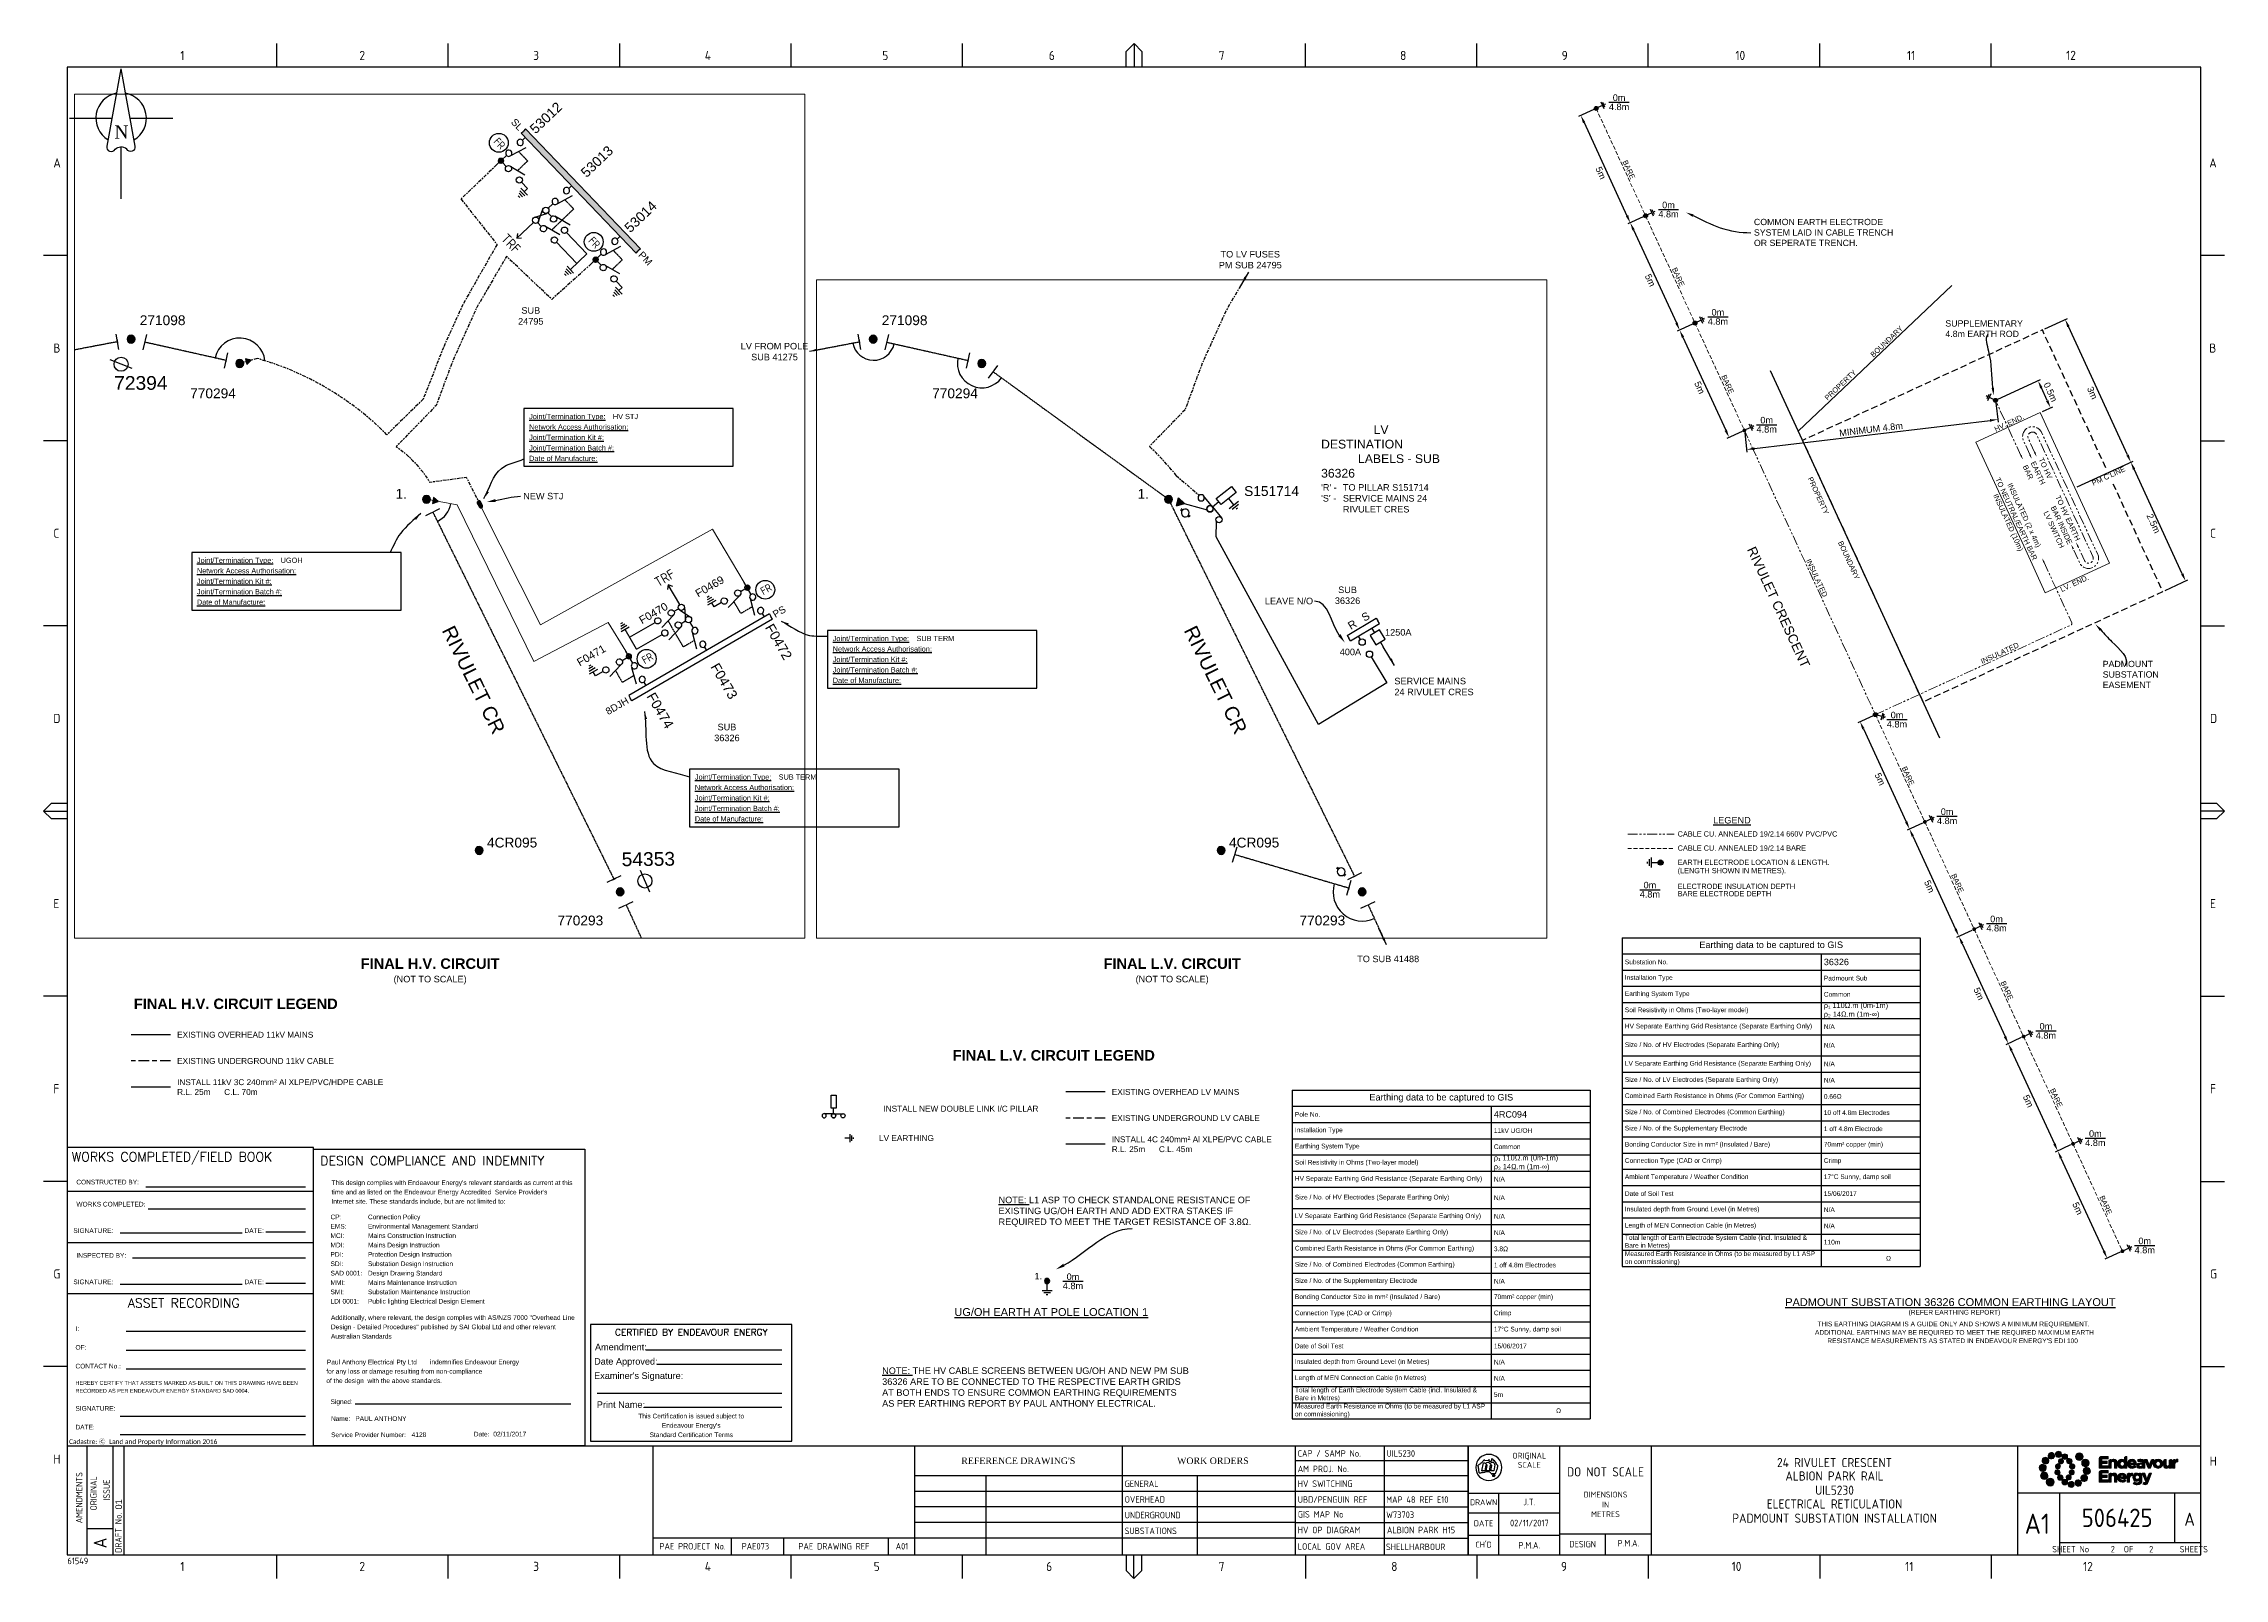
# Paper-space layout 'CIRCUITS' of a CAD drawing. Header units: metres, sheet in millimetres. Extents: x -21 to 813, y -3 to 583.
# The model-space entities are those that its viewports show. They can reach past a viewport. Long polylines and large blocks are cut down to what shows.
import ezdxf
from ezdxf import colors
from ezdxf.entities.mleader import LeaderData, LeaderLine
from ezdxf.enums import TextEntityAlignment as Align
from ezdxf.math import Vec2, Vec3

# ---------------------------------------------------------------- set-up
doc = ezdxf.new("R2010")
doc.units = ezdxf.units.M
for name, pattern in [('A', [0]), ('Cable Exist OH', [1, 1, 0]), ('Cable Exist UG', [8.2, 4, -1.2, 1.8, -1.2]), ('CENTERX2', [4, 2.5, -0.5, 0.5, -0.5]), ('DASHED', [0.75, 0.5, -0.25]), ('PHANTOM2', [1.25, 0.625, -0.125, 0.125, -0.125, 0.125, -0.125])]:
    doc.linetypes.add(name, pattern=pattern)
doc.layers.get('0').update_dxf_attribs({"color": 6})
for name, color, linetype in [('_USER 02 POLENUMEXT', 7, 'Continuous'), ('_USER 03 POLENUMMOD', 3, 'Continuous'), ('_User_HV_Exist', 7, 'Continuous'), ('_User_LV_Exist', 7, 'Continuous'), ('Equip_HV_NEW', 2, 'Continuous'), ('Equip_LV_NEW', 2, 'Continuous'), ('Equip_SP_HV_EXT', 7, 'Continuous'), ('Equip_SP_HV_NEW', 2, 'Continuous'), ('Equip_SP_LV_EXT', 7, 'Continuous'), ('Mains_HV_MOD', 3, 'Continuous'), ('Mains_HV_NEW_U72', 2, 'Continuous'), ('Mains_LV_EXT', 7, 'Continuous'), ('Mains_LV_MOD', 3, 'Continuous'), ('Mains_LV_NEW_T84', 2, 'Continuous'), ('Notes', 7, 'Continuous'), ('Notes_HV_MISC', 7, 'Continuous'), ('Sub_LV_NEW', 2, 'Continuous'), ('SupportsOH_SP_TR_HV_LV_SL_EXT', 7, 'Continuous'), ('SupportsOH_SP_TR_HV_LV_SL_MOD', 3, 'Continuous'), ('SupportsUG_SP_EXT', 7, 'Continuous')]:
    doc.layers.add(name, color=color, linetype=linetype)
doc.layers.add('Cadastre Road Names_SP_HV_LV_SL_EXT', color=9, linetype='Continuous', lineweight=5)
doc.layers.add('Viewports', color=6, linetype='Continuous', true_color=0xff00ff, plot=False)
doc.styles.add('ARIAL', font='arial.ttf', dxfattribs={"height": 2})
doc.styles.add('Elec', font='romand__.ttf')
doc.styles.add('HVSW_LABEL', font='arial.ttf')
doc.styles.add('iecARIAL', font='arial.ttf', dxfattribs={"height": 2})
doc.styles.add('iecISOCP', font='isocp.shx')
doc.styles.add('iecNAME', font='times.ttf')
doc.styles.add('iecTimesNewRoman', font='times.ttf')
doc.styles.add('IESYMBOL1', font='isocp.shx')
doc.styles.add('POLE_LABEL', font='arial.ttf')
doc.styles.get("Standard").update_dxf_attribs({"font": 'arial.ttf'})
doc.styles.add('SWG_LABEL', font='arial.ttf')
doc.styles.add('SWITCH_LABEL', font='arial.ttf', dxfattribs={"height": 2.5})
doc.linetypes.add('Cable New UG', pattern='A,7,-0.25,["x",Standard,S=2,R=0,X=0.2,Y=-0.8],-2.1', length=9.35)
doc.dimstyles.get("Standard").update_dxf_attribs({"dimtxt": 0.18, "dimasz": 0.18, "dimexe": 0.18, "dimexo": 0.0625, "dimgap": 0.09, "dimtad": 0, "dimtih": 1, "dimtoh": 1, "dimdec": 4, "dimzin": 0, "dimdsep": 46, "dimtxsty": 'Standard', "dimcen": 0.09, "dimadec": 0, "dimazin": 0, "dimtfac": 1, "dimtdec": 4, "dimtofl": 0, "dimtmove": 0, "dimatfit": 3, "dimfxl": 1, "dimtolj": 1, "dimtzin": 0, "dimarcsym": 0})

psp = doc.layouts.new('CIRCUITS')

# ---------------------------------------------------------------- texts
at = {"layer": 'Notes', "color": 7, "style": 'ARIAL'}
for s, rotation, p in [('BARE', 294.72145278, (583.80805, 534.57758)), ('BARE', 294.72145278, (602.68693, 493.5745)), ('BARE', 294.72145278, (621.56581, 452.57143)), ('HV. END.', 24.95203167, (731.22996, 437.02113)), ('INSULATED', 294.72145278, (655.63376, 378.57653)), ('LV. END.', 24.95203167, (756.19013, 375.72)), ('INSULATED', 24.72256839, (727.64623, 349.06669)), ('BARE', 294.72145278, (690.51399, 302.96243)), ('BARE', 294.72145278, (709.39287, 261.95936)), ('BARE', 294.72145278, (728.27175, 220.95628)), ('BARE', 294.72145278, (747.15063, 179.9532)), ('BARE', 294.72145278, (766.02951, 138.95013))]:
    psp.add_text(s, height=2, rotation=rotation, dxfattribs=at).set_placement(p, align=Align.BOTTOM_CENTER)
for s, rotation, p in [('BOUNDARY', 43.50460833, (678.69238, 463.38757)), ('PROPERTY', 43.50460833, (661.18611, 446.92035)), ('PROPERTY', 294.72145278, (653.51973, 417.24143)), ("PM C'LINE", 24.72145112, (762.71403, 414.42749)), ('BOUNDARY', 294.72145278, (665.09332, 392.77911))]:
    psp.add_text(s, height=2, rotation=rotation, dxfattribs=at).set_placement(p)
at = {"layer": 'Notes', "style": 'ARIAL'}
psp.add_text('RIVULET CRESCENT', height=3.6, rotation=294.72145278, dxfattribs=at).set_placement((630.29894, 390.15465))
psp.add_text('%%ULEGEND', height=2.5, dxfattribs=at).set_placement((624.61702, 286.65809), align=Align.MIDDLE_CENTER)
at = {"layer": 'Notes', "color": 7, "style": 'ARIAL'}
for s, p in [('CABLE CU. ANNEALED 19/2.14 660V PVC/PVC', (603.87852, 280.42744)), ('CABLE CU. ANNEALED 19/2.14 BARE', (603.87852, 275.02002)), ('(LENGTH SHOWN IN METRES).', (603.87852, 266.39978)), ('EARTH ELECTRODE LOCATION & LENGTH.', (603.87852, 269.61261)), ('ELECTRODE INSULATION DEPTH', (603.91164, 260.4217)), ('BARE ELECTRODE DEPTH', (603.91164, 257.58498))]:
    psp.add_text(s, height=2, dxfattribs=at).set_placement(p)
at = {"layer": 'Notes', "style": 'ARIAL'}
for s, p in [('%%UUG/OH EARTH AT POLE LOCATION 1', (364.52432, 96.33437)), ('%%UPADMOUNT SUBSTATION 36326 COMMON EARTHING LAYOUT', (708.08901, 100.12518))]:
    psp.add_text(s, height=3, dxfattribs=at).set_placement(p, align=Align.BOTTOM_CENTER)
at = {"layer": 'Notes', "color": 7, "style": 'ARIAL'}
for s, p in [('ADDITIONAL EARTHING MAY BE REQUIRED TO MEET THE REQUIRED MAXIMUM EARTH', (709.6528, 90.96507)), ('THIS EARTHING DIAGRAM IS A GUIDE ONLY AND SHOWS A MINIMUM REQUIREMENT. ', (709.6528, 94.1779)), ('(REFER EARTHING REPORT)', (709.6528, 98.66518)), ("RESISTANCE MEASUREMENTS AS STATED IN ENDEAVOUR ENERGY'S EDI 100  ", (709.6528, 87.75225))]:
    psp.add_text(s, height=1.8, dxfattribs=at).set_placement(p, align=Align.MIDDLE_CENTER)
at = {"layer": 'Notes', "color": 9, "char_height": 2.5, "attachment_point": 1}
for insert in [(577.61868, 563.98851), (596.49755, 522.98544), (615.37643, 481.98236), (634.02495, 440.78357), (683.81832, 328.09172), (702.97314, 291.17458), (589.38804, 263.11727), (721.85201, 250.1715), (740.73089, 209.16843), (759.60977, 168.16535), (778.48865, 127.16227), (368.92936, 113.4877)]:
    psp.add_mtext_dynamic_manual_height_columns('\\A1;{\\C256;\\S0m/4.8m;} ', width=9.5336358, gutter_width=4, heights=[0], dxfattribs=dict(at, insert=insert))
at = {"layer": 'Notes', "lineweight": 9, "char_height": 2.5}
for s, width, insert, attachment_point in [('TO LV FUSES\\PPM SUB 24795', 24.1354944, (440.56068, 500.82556), 5), ('SUB\\P24795', 9.5969645, (165.61964, 479.33379), 5), ('LV FROM POLE SUB 41275', 29.6063362, (258.75394, 465.6965), 5), ('SUB\\P36326', 19.6344816, (477.7357, 372.59924), 5), ('1250A', 10.1290246, (497.11362, 358.44595), 5), ('400A', 10.1290246, (478.82616, 350.94034), 5), ('SERVICE MAINS \\P24 RIVULET CRES', 30.120498, (495.63273, 337.73647), 4), ('SUB\\P36326', 19.6344816, (240.57013, 320.17683), 5), ('TO SUB 41488', 23.5550136, (493.26271, 233.65606), 5)]:
    psp.add_mtext_dynamic_manual_height_columns(s, width=width, gutter_width=12.5, heights=[0], dxfattribs=dict(at, insert=insert, attachment_point=attachment_point))
at = {"layer": 'Notes', "char_height": 2, "rotation": 294.72145278}
for s, width, insert, attachment_point in [('TO HV EARTH BAR', 9.8362958, (739.63225, 423.63935), 4), ('TO HV EARTH BAR INSIDE LV SWITCH', 18.8991314, (753.87821, 392.19366), 6)]:
    psp.add_mtext_dynamic_manual_height_columns(s, width=width, gutter_width=4, heights=[0], dxfattribs=dict(at, insert=insert, attachment_point=attachment_point))
at = {"layer": 'Notes', "color": 9, "insert": (733.01076, 401.69206), "char_height": 2, "attachment_point": 5, "rotation": 294.72145278}
psp.add_mtext_dynamic_manual_height_columns('\\A1;{\\C256;INSULATED (2 x 4m)\\PTO NEUTRAL/EARTH BAR\\PINSULATED (10m)}', width=34.4483765, gutter_width=4, heights=[0], dxfattribs=at)
at = {"layer": 'Notes', "linetype": 'Continuous', "style": 'iecARIAL'}
for s, insert, char_height, width, attachment_point in [('{\\fArial|b1|i0|c0|p34;\\H0.8x;FINAL H.V. CIRCUIT\\P\\fArial|b0|i0|c0|p34;\\H0.625x;(NOT TO SCALE)}', (127.15809, 228.9144), 5, 96.7703986, 5), ('{\\fArial|b1|i0|c0|p34;\\H0.8x;FINAL L.V. CIRCUIT\\P\\fArial|b0|i0|c0|p34;\\H0.625x;(NOT TO SCALE)}', (410.70829, 228.9144), 5, 96.7703986, 5), ('{\\fArial|b1|i0|c0|p34;\\H0.8x;FINAL H.V. CIRCUIT LEGEND}', (52.8848, 216.47918), 5, 100.8097123, 5), ('EXISTING OVERHEAD 11kV MAINS', (30.46633, 204.67747), 2.25, 57.159585, 4), ('EXISTING UNDERGROUND 11kV CABLE', (30.46633, 194.67747), 2.25, 59.7626091, 4), ('{\\fArial|b1|i0|c0|p34;\\H0.8x;FINAL L.V. CIRCUIT LEGEND}', (365.46979, 196.79315), 5, 100.8097123, 5), ('INSTALL 11kV 3C 240mm² Al XLPE/PVC/HDPE CABLE\\PR.L. 25m^IC.L. 70m', (30.46633, 184.67747), 2.25, 88.2638126, 4), ('EXISTING OVERHEAD LV MAINS', (387.63381, 182.83187), 2.25, 57.159585, 4), ('INSTALL NEW DOUBLE LINK I/C PILLAR', (300.38467, 176.43457), 2.25, 59.197807, 4), ('EXISTING UNDERGROUND LV CABLE', (387.63381, 172.83187), 2.25, 59.7626091, 4), ('LV EARTHING', (298.69745, 165.19834), 2.25, 20.7851194, 4), ('INSTALL 4C 240mm² Al XLPE/PVC CABLE\\PR.L. 25m^IC.L. 45m', (387.63381, 162.83187), 2.25, 88.2638126, 4)]:
    psp.add_mtext(s, dxfattribs=dict(at, insert=insert, char_height=char_height, width=width, attachment_point=attachment_point))

msp = doc.modelspace()

# ---------------------------------------------------------------- texts
at = {"layer": 'Cadastre Road Names_SP_HV_LV_SL_EXT'}
msp.add_text('RIVULET CR', height=1.8, rotation=296.1604, dxfattribs=at).set_placement((297057.69, 6174926.91))
at = {"layer": 'Equip_LV_NEW', "char_height": 1, "width": 0.5659, "attachment_point": 1, "rotation": 31.1118, "style": 'iecARIAL'}
for s, insert in [('R', (297078.5, 6174927.8)), ('S', (297080.23, 6174928.84))]:
    msp.add_mtext(s, dxfattribs=dict(at, insert=insert))

# ---------------------------------------------------------------- blocks, each defined once
blk = doc.blocks.new('NorthPnt 11(NP11)')
for p, q in [((-19.7, 0.02), (-3.49, 0)), ((3.32, 0), (19.7, -0.02)), ((-0.08, -10.94), (-0.08, -30.8))]:
    blk.add_line(p, q)
for points in [[(-0.08, 18.81), (-5.43, -10.68, 0.877048), (-2.29, -11.9, -0.1543), (-0.08, -10.94, 0.090511)], [(-0.08, 18.81), (5.26, -10.68, -0.877048), (2.13, -11.9, 0.1543), (-0.08, -10.94, -0.090511)]]:
    blk.add_lwpolyline(points, format="xyb")
for start, end in [(100.5988, 238.86433), (300.09942, 80.43745)]:
    blk.add_arc((0, 0), 9.64, start, end)
at = {"color": 7, "style": 'iecNAME'}
blk.add_text('N', height=5.02, dxfattribs=at).set_placement((-2.62, -7.82))
blk = doc.blocks.new('A$C30A46249')
at = {"color": 7, "lineweight": -3, "insert": (6.92, 4.97), "char_height": 1.79, "attachment_point": 7, "line_spacing_factor": 1.2}
blk.add_mtext('{\\fCalibri|b0|i0|c0|p34;\\C256;Cadastre: \\fMS Gothic|b0|i0|c128|p49;\\C250;\\c2236962;Ⓒ\\fMS Gothic|b0|i0|c0|p49; \\fCalibri|b0|i0|c0|p34;\\C256;Land and Property Information 2016}', dxfattribs=at)
blk = doc.blocks.new('EE_LOGO')
h = blk.add_hatch(color=7)
edge = h.paths.add_edge_path()
edge.add_spline(control_points=[(-25.34, 1.94), (-26.08, 1.98), (-26.72, 1.41), (-26.77, 0.66), (-26.81, -0.09), (-26.24, -0.72), (-25.49, -0.77), (-24.74, -0.81), (-24.1, -0.24), (-24.06, 0.51), (-24.02, 1.25), (-24.59, 1.89), (-25.34, 1.94)], knot_values=[0, 0, 0, 0, 1, 1, 1, 2, 2, 2, 3, 3, 3, 4, 4, 4, 4], degree=3, periodic=0)
h = blk.add_hatch(color=7)
edge = h.paths.add_edge_path()
edge.add_spline(control_points=[(-23.73, 4.46), (-24.34, 4.81), (-25.13, 4.61), (-25.49, 3.99), (-25.85, 3.38), (-25.64, 2.59), (-25.03, 2.23), (-24.41, 1.87), (-23.63, 2.08), (-23.27, 2.69), (-22.91, 3.31), (-23.12, 4.1), (-23.73, 4.46)], knot_values=[0, 0, 0, 0, 1, 1, 1, 2, 2, 2, 3, 3, 3, 4, 4, 4, 4], degree=3, periodic=0)
h = blk.add_hatch(color=7)
edge = h.paths.add_edge_path()
edge.add_spline(control_points=[(-21.12, 5.87), (-21.48, 6.44), (-22.24, 6.61), (-22.81, 6.24), (-23.37, 5.88), (-23.54, 5.12), (-23.17, 4.55), (-22.81, 3.98), (-22.05, 3.82), (-21.48, 4.19), (-20.92, 4.55), (-20.75, 5.31), (-21.12, 5.87)], knot_values=[0, 0, 0, 0, 1, 1, 1, 2, 2, 2, 3, 3, 3, 4, 4, 4, 4], degree=3, periodic=0)
h = blk.add_hatch(color=7)
edge = h.paths.add_edge_path()
edge.add_spline(control_points=[(-19.43, 2.06), (-19.94, 2.17), (-20.44, 1.84), (-20.55, 1.33), (-20.66, 0.82), (-20.34, 0.32), (-19.83, 0.21), (-19.32, 0.1), (-18.81, 0.42), (-18.71, 0.93), (-18.59, 1.44), (-18.92, 1.95), (-19.43, 2.06)], knot_values=[0, 0, 0, 0, 1, 1, 1, 2, 2, 2, 3, 3, 3, 4, 4, 4, 4], degree=3, periodic=0)
h = blk.add_hatch(color=7)
edge = h.paths.add_edge_path()
edge.add_spline(control_points=[(-18.27, 5.87), (-18.34, 6.5), (-18.91, 6.97), (-19.54, 6.9), (-20.18, 6.84), (-20.65, 6.27), (-20.58, 5.63), (-20.52, 4.99), (-19.95, 4.53), (-19.31, 4.59), (-18.67, 4.66), (-18.21, 5.23), (-18.27, 5.87)], knot_values=[0, 0, 0, 0, 1, 1, 1, 2, 2, 2, 3, 3, 3, 4, 4, 4, 4], degree=3, periodic=0)
h = blk.add_hatch(color=7)
edge = h.paths.add_edge_path()
edge.add_spline(control_points=[(-15.91, 4.86), (-15.91, 4.26), (-16.4, 3.77), (-17, 3.77), (-17.6, 3.77), (-18.08, 4.26), (-18.08, 4.86), (-18.08, 5.46), (-17.6, 5.95), (-17, 5.95), (-16.4, 5.95), (-15.91, 5.46), (-15.91, 4.86)], knot_values=[0, 0, 0, 0, 1, 1, 1, 2, 2, 2, 3, 3, 3, 4, 4, 4, 4], degree=3, periodic=0)
edge = h.paths.add_edge_path()
edge.add_spline(control_points=[(-18.29, 3.97), (-18.8, 4.08), (-19.3, 3.76), (-19.41, 3.25), (-19.52, 2.74), (-19.2, 2.23), (-18.69, 2.12), (-18.18, 2.01), (-17.67, 2.33), (-17.56, 2.84), (-17.45, 3.35), (-17.78, 3.86), (-18.29, 3.97)], knot_values=[0, 0, 0, 0, 1, 1, 1, 2, 2, 2, 3, 3, 3, 4, 4, 4, 4], degree=3, periodic=0)
h = blk.add_hatch(color=7)
edge = h.paths.add_edge_path()
edge.add_spline(control_points=[(-14.59, 2.36), (-14.16, 2.75), (-14.12, 3.41), (-14.51, 3.84), (-14.89, 4.27), (-15.55, 4.31), (-15.99, 3.93), (-16.42, 3.54), (-16.46, 2.88), (-16.07, 2.45), (-15.69, 2.01), (-15.02, 1.98), (-14.59, 2.36)], knot_values=[0, 0, 0, 0, 1, 1, 1, 2, 2, 2, 3, 3, 3, 4, 4, 4, 4], degree=3, periodic=0)
edge = h.paths.add_edge_path()
edge.add_spline(control_points=[(-15.91, 4.86), (-15.91, 4.26), (-16.4, 3.77), (-17, 3.77), (-17.6, 3.77), (-18.08, 4.26), (-18.08, 4.86), (-18.08, 5.46), (-17.6, 5.95), (-17, 5.95), (-16.4, 5.95), (-15.91, 5.46), (-15.91, 4.86)], knot_values=[0, 0, 0, 0, 1, 1, 1, 2, 2, 2, 3, 3, 3, 4, 4, 4, 4], degree=3, periodic=0)
h = blk.add_hatch(color=7)
edge = h.paths.add_edge_path()
edge.add_spline(control_points=[(-15.91, 4.86), (-15.91, 4.26), (-16.4, 3.77), (-17, 3.77), (-17.6, 3.77), (-18.08, 4.26), (-18.08, 4.86), (-18.08, 5.46), (-17.6, 5.95), (-17, 5.95), (-16.4, 5.95), (-15.91, 5.46), (-15.91, 4.86)], knot_values=[0, 0, 0, 0, 1, 1, 1, 2, 2, 2, 3, 3, 3, 4, 4, 4, 4], degree=3, periodic=0)
edge = h.paths.add_edge_path(flags=16)
edge.add_spline(control_points=[(-15.91, 4.86), (-15.91, 4.26), (-16.4, 3.77), (-17, 3.77), (-17.6, 3.77), (-18.08, 4.26), (-18.08, 4.86), (-18.08, 5.46), (-17.6, 5.95), (-17, 5.95), (-16.4, 5.95), (-15.91, 5.46), (-15.91, 4.86)], knot_values=[0, 0, 0, 0, 1, 1, 1, 2, 2, 2, 3, 3, 3, 4, 4, 4, 4], degree=3, periodic=0)
h = blk.add_hatch(color=7)
edge = h.paths.add_edge_path()
edge.add_spline(control_points=[(-13.94, 0.18), (-13.41, 0.32), (-13.09, 0.87), (-13.23, 1.4), (-13.37, 1.93), (-13.92, 2.25), (-14.45, 2.11), (-14.98, 1.97), (-15.3, 1.42), (-15.16, 0.89), (-15.02, 0.36), (-14.47, 0.04), (-13.94, 0.18)], knot_values=[0, 0, 0, 0, 1, 1, 1, 2, 2, 2, 3, 3, 3, 4, 4, 4, 4], degree=3, periodic=0)
h = blk.add_hatch(color=7)
edge = h.paths.add_edge_path()
edge.add_spline(control_points=[(-9.93, 4.86), (-9.93, 4.03), (-10.61, 3.35), (-11.44, 3.35), (-12.28, 3.35), (-12.95, 4.03), (-12.95, 4.86), (-12.95, 5.69), (-12.28, 6.37), (-11.44, 6.37), (-10.61, 6.37), (-9.93, 5.69), (-9.93, 4.86)], knot_values=[0, 0, 0, 0, 1, 1, 1, 2, 2, 2, 3, 3, 3, 4, 4, 4, 4], degree=3, periodic=0)
h = blk.add_hatch(color=7)
edge = h.paths.add_edge_path()
edge.add_spline(control_points=[(-8.55, 1.13), (-7.83, 1.45), (-7.5, 2.29), (-7.82, 3.01), (-8.14, 3.73), (-8.98, 4.06), (-9.7, 3.74), (-10.42, 3.42), (-10.75, 2.58), (-10.43, 1.86), (-10.11, 1.14), (-9.27, 0.81), (-8.55, 1.13)], knot_values=[0, 0, 0, 0, 1, 1, 1, 2, 2, 2, 3, 3, 3, 4, 4, 4, 4], degree=3, periodic=0)
h = blk.add_hatch(color=7)
edge = h.paths.add_edge_path()
edge.add_spline(control_points=[(-8.66, -1.92), (-7.91, -1.96), (-7.27, -1.39), (-7.23, -0.64), (-7.19, 0.1), (-7.76, 0.74), (-8.51, 0.78), (-9.25, 0.83), (-9.89, 0.26), (-9.94, -0.49), (-9.98, -1.24), (-9.41, -1.88), (-8.66, -1.92)], knot_values=[0, 0, 0, 0, 1, 1, 1, 2, 2, 2, 3, 3, 3, 4, 4, 4, 4], degree=3, periodic=0)
h = blk.add_hatch(color=7)
edge = h.paths.add_edge_path()
edge.add_spline(control_points=[(-3.85, 0.44), (-3.85, 0.44), (-3.85, 4.25), (-3.85, 4.3), (-3.85, 4.35), (-3.85, 4.86), (-3.29, 4.86), (-2.74, 4.86), (-0.49, 4.86), (-0.49, 4.86), (-0.49, 4.86), (-0.49, 4), (-0.49, 4), (-0.49, 4), (-2.89, 4), (-2.89, 4), (-2.89, 4), (-2.89, 3.1), (-2.89, 3.1), (-2.89, 3.1), (-0.8, 3.1), (-0.8, 3.1), (-0.8, 3.1), (-0.8, 2.23), (-0.8, 2.23), (-0.8, 2.23), (-2.89, 2.23), (-2.89, 2.23), (-2.89, 2.23), (-2.89, 1.31), (-2.89, 1.31), (-2.89, 1.31), (-0.49, 1.31), (-0.49, 1.31), (-0.49, 1.31), (-0.49, 0.44), (-0.49, 0.44), (-0.49, 0.44), (-3.85, 0.44), (-3.85, 0.44)], knot_values=[0, 0, 0, 0, 1, 1, 1, 2, 2, 2, 3, 3, 3, 4, 4, 4, 5, 5, 5, 6, 6, 6, 7, 7, 7, 8, 8, 8, 9, 9, 9, 10, 10, 10, 11, 11, 11, 12, 12, 12, 13, 13, 13, 13], degree=3, periodic=0)
h = blk.add_hatch(color=7)
edge = h.paths.add_edge_path()
edge.add_spline(control_points=[(1.94, 0.44), (1.94, 0.44), (1.94, 2.33), (1.94, 2.33), (1.94, 2.78), (1.73, 3.02), (1.36, 3.02), (1, 3.02), (0.76, 2.78), (0.76, 2.33), (0.76, 2.33), (0.76, 0.44), (0.76, 0.44), (0.76, 0.44), (-0.2, 0.44), (-0.2, 0.44), (-0.2, 0.44), (-0.2, 3.21), (-0.2, 3.27), (-0.2, 3.33), (-0.2, 3.82), (0.36, 3.82), (0.76, 3.82), (0.76, 3.82), (0.76, 3.82), (0.76, 3.82), (0.76, 3.35), (0.76, 3.35), (0.98, 3.63), (1.27, 3.89), (1.75, 3.89), (2.48, 3.89), (2.9, 3.41), (2.9, 2.63), (2.9, 2.63), (2.9, 0.44), (2.9, 0.44), (2.9, 0.44), (1.94, 0.44), (1.94, 0.44)], knot_values=[0, 0, 0, 0, 1, 1, 1, 2, 2, 2, 3, 3, 3, 4, 4, 4, 5, 5, 5, 6, 6, 6, 7, 7, 7, 8, 8, 8, 9, 9, 9, 10, 10, 10, 11, 11, 11, 12, 12, 12, 13, 13, 13, 13], degree=3, periodic=0)
h = blk.add_hatch(color=7)
edge = h.paths.add_edge_path(flags=16)
edge.add_spline(control_points=[(5.8, 2.13), (5.8, 2.69), (5.43, 3.07), (4.98, 3.07), (4.53, 3.07), (4.15, 2.7), (4.15, 2.13), (4.15, 2.13), (4.15, 2.12), (4.15, 2.12), (4.15, 1.56), (4.53, 1.19), (4.98, 1.19), (5.43, 1.19), (5.8, 1.56), (5.8, 2.12), (5.8, 2.12), (5.8, 2.13), (5.8, 2.13)], knot_values=[0, 0, 0, 0, 1, 1, 1, 2, 2, 2, 3, 3, 3, 4, 4, 4, 5, 5, 5, 6, 6, 6, 6], degree=3, periodic=0)
edge = h.paths.add_edge_path()
edge.add_spline(control_points=[(5.79, 0.44), (5.79, 0.44), (5.79, 0.92), (5.79, 0.92), (5.55, 0.6), (5.23, 0.37), (4.73, 0.37), (3.94, 0.37), (3.19, 0.99), (3.19, 2.12), (3.19, 2.12), (3.19, 2.13), (3.19, 2.13), (3.19, 3.26), (3.93, 3.88), (4.73, 3.88), (5.24, 3.88), (5.56, 3.65), (5.79, 3.38), (5.79, 3.38), (5.79, 4.27), (5.79, 4.3), (5.79, 4.34), (5.79, 4.86), (6.34, 4.86), (6.73, 4.86), (6.75, 4.86), (6.75, 4.86), (6.75, 4.86), (6.75, 0.44), (6.75, 0.44), (6.75, 0.44), (5.79, 0.44), (5.79, 0.44)], knot_values=[0, 0, 0, 0, 1, 1, 1, 2, 2, 2, 3, 3, 3, 4, 4, 4, 5, 5, 5, 6, 6, 6, 7, 7, 7, 8, 8, 8, 9, 9, 9, 10, 10, 10, 11, 11, 11, 11], degree=3, periodic=0)
h = blk.add_hatch(color=7)
edge = h.paths.add_edge_path()
edge.add_spline(control_points=[(8.69, 3.89), (7.7, 3.89), (7.01, 3.09), (7.01, 2.13), (7.01, 2.13), (7.01, 2.12), (7.01, 2.12), (7.01, 1.08), (7.77, 0.37), (8.78, 0.37), (9.39, 0.37), (9.85, 0.61), (10.16, 1), (10.16, 1), (9.62, 1.48), (9.62, 1.48), (9.35, 1.24), (9.12, 1.14), (8.79, 1.14), (8.33, 1.13), (8, 1.49), (7.95, 1.86), (7.91, 2.18), (7.93, 2.29), (7.95, 2.43), (8.02, 2.85), (8.29, 3.12), (8.69, 3.12), (9.09, 3.12), (9.34, 2.83), (9.4, 2.4), (9.4, 2.4), (8.14, 2.4), (8.14, 2.4), (8.14, 2.4), (8.12, 1.8), (8.64, 1.8), (9.17, 1.8), (10.32, 1.8), (10.32, 1.8), (10.33, 1.89), (10.34, 1.95), (10.34, 2.04), (10.34, 2.04), (10.34, 2.05), (10.34, 2.05), (10.34, 3.01), (9.82, 3.89), (8.69, 3.89)], knot_values=[0, 0, 0, 0, 1, 1, 1, 2, 2, 2, 3, 3, 3, 4, 4, 4, 5, 5, 5, 6, 6, 6, 7, 7, 7, 8, 8, 8, 9, 9, 9, 10, 10, 10, 11, 11, 11, 12, 12, 12, 13, 13, 13, 14, 14, 14, 15, 15, 15, 16, 16, 16, 16], degree=3, periodic=0)
h = blk.add_hatch(color=7)
edge = h.paths.add_edge_path(flags=16)
edge.add_spline(control_points=[(12.69, 1.8), (12.53, 1.88), (12.31, 1.93), (12.08, 1.93), (11.67, 1.93), (11.42, 1.77), (11.42, 1.46), (11.42, 1.46), (11.42, 1.45), (11.42, 1.45), (11.42, 1.19), (11.63, 1.04), (11.94, 1.04), (12.39, 1.04), (12.69, 1.29), (12.69, 1.63), (12.69, 1.63), (12.69, 1.8), (12.69, 1.8)], knot_values=[0, 0, 0, 0, 1, 1, 1, 2, 2, 2, 3, 3, 3, 4, 4, 4, 5, 5, 5, 6, 6, 6, 6], degree=3, periodic=0)
edge = h.paths.add_edge_path()
edge.add_spline(control_points=[(12.67, 0.44), (12.67, 0.44), (12.67, 0.81), (12.67, 0.81), (12.44, 0.55), (12.12, 0.38), (11.65, 0.38), (11.01, 0.38), (10.49, 0.74), (10.49, 1.41), (10.49, 1.41), (10.49, 1.42), (10.49, 1.42), (10.49, 2.16), (11.05, 2.5), (11.85, 2.5), (12.19, 2.5), (12.44, 2.45), (12.68, 2.37), (12.68, 2.37), (12.68, 2.42), (12.68, 2.42), (12.68, 2.82), (12.43, 3.07), (11.95, 3.07), (11.59, 3.07), (11.33, 3), (11.02, 2.89), (11.02, 2.89), (10.78, 3.62), (10.78, 3.62), (11.15, 3.78), (11.52, 3.89), (12.09, 3.89), (13.14, 3.89), (13.6, 3.35), (13.6, 2.43), (13.6, 2.43), (13.6, 0.44), (13.6, 0.44), (13.6, 0.44), (12.67, 0.44), (12.67, 0.44)], knot_values=[0, 0, 0, 0, 1, 1, 1, 2, 2, 2, 3, 3, 3, 4, 4, 4, 5, 5, 5, 6, 6, 6, 7, 7, 7, 8, 8, 8, 9, 9, 9, 10, 10, 10, 11, 11, 11, 12, 12, 12, 13, 13, 13, 14, 14, 14, 14], degree=3, periodic=0)
h = blk.add_hatch(color=7)
edge = h.paths.add_edge_path()
edge.add_spline(control_points=[(15.71, 0.44), (15.71, 0.44), (14.84, 0.44), (14.84, 0.44), (14.84, 0.44), (13.51, 3.83), (13.51, 3.83), (13.51, 3.83), (14.53, 3.83), (14.53, 3.83), (14.53, 3.83), (15.28, 1.58), (15.28, 1.58), (15.28, 1.58), (15.86, 3.3), (15.86, 3.3), (15.86, 3.3), (16.02, 3.83), (16.4, 3.83), (16.78, 3.83), (17.04, 3.83), (17.04, 3.83), (17.04, 3.83), (15.71, 0.44), (15.71, 0.44)], knot_values=[0, 0, 0, 0, 1, 1, 1, 2, 2, 2, 3, 3, 3, 4, 4, 4, 5, 5, 5, 6, 6, 6, 7, 7, 7, 8, 8, 8, 8], degree=3, periodic=0)
h = blk.add_hatch(color=7)
edge = h.paths.add_edge_path(flags=16)
edge.add_spline(control_points=[(19.52, 2.16), (19.52, 2.66), (19.16, 3.09), (18.63, 3.09), (18.08, 3.09), (17.75, 2.67), (17.75, 2.17), (17.75, 2.17), (17.75, 2.16), (17.75, 2.16), (17.75, 1.66), (18.11, 1.22), (18.64, 1.22), (19.19, 1.22), (19.52, 1.65), (19.52, 2.15), (19.52, 2.15), (19.52, 2.16), (19.52, 2.16)], knot_values=[0, 0, 0, 0, 1, 1, 1, 2, 2, 2, 3, 3, 3, 4, 4, 4, 5, 5, 5, 6, 6, 6, 6], degree=3, periodic=0)
edge = h.paths.add_edge_path()
edge.add_spline(control_points=[(18.63, 0.4), (17.58, 0.4), (16.8, 1.17), (16.8, 2.15), (16.8, 2.15), (16.8, 2.16), (16.8, 2.16), (16.8, 3.13), (17.59, 3.92), (18.64, 3.92), (19.69, 3.92), (20.46, 3.14), (20.46, 2.17), (20.46, 2.17), (20.46, 2.16), (20.46, 2.16), (20.46, 1.19), (19.68, 0.4), (18.63, 0.4)], knot_values=[0, 0, 0, 0, 1, 1, 1, 2, 2, 2, 3, 3, 3, 4, 4, 4, 5, 5, 5, 6, 6, 6, 6], degree=3, periodic=0)
h = blk.add_hatch(color=7)
edge = h.paths.add_edge_path()
edge.add_spline(control_points=[(22.86, 0.44), (22.86, 0.44), (22.86, 0.92), (22.86, 0.92), (22.64, 0.64), (22.36, 0.38), (21.87, 0.38), (21.15, 0.38), (20.72, 0.86), (20.72, 1.63), (20.72, 1.63), (20.72, 3.22), (20.72, 3.27), (20.72, 3.32), (20.72, 3.82), (21.28, 3.82), (21.68, 3.82), (21.68, 3.82), (21.68, 3.82), (21.68, 3.82), (21.68, 1.94), (21.68, 1.94), (21.68, 1.48), (21.9, 1.25), (22.26, 1.25), (22.63, 1.25), (22.86, 1.48), (22.86, 1.94), (22.86, 1.94), (22.86, 3.2), (22.86, 3.27), (22.86, 3.34), (22.87, 3.82), (23.42, 3.82), (23.82, 3.82), (23.82, 3.82), (23.82, 3.82), (23.82, 3.82), (23.82, 0.44), (23.82, 0.44), (23.82, 0.44), (22.86, 0.44), (22.86, 0.44)], knot_values=[0, 0, 0, 0, 1, 1, 1, 2, 2, 2, 3, 3, 3, 4, 4, 4, 5, 5, 5, 6, 6, 6, 7, 7, 7, 8, 8, 8, 9, 9, 9, 10, 10, 10, 11, 11, 11, 12, 12, 12, 13, 13, 13, 14, 14, 14, 14], degree=3, periodic=0)
h = blk.add_hatch(color=7)
edge = h.paths.add_edge_path()
edge.add_spline(control_points=[(26.09, 2.88), (25.46, 2.88), (25.06, 2.5), (25.06, 1.69), (25.06, 1.69), (25.06, 0.44), (25.06, 0.44), (25.06, 0.44), (24.1, 0.44), (24.1, 0.44), (24.1, 0.44), (24.1, 3.24), (24.1, 3.27), (24.1, 3.3), (24.1, 3.83), (24.66, 3.83), (25.22, 3.83), (25.06, 3.83), (25.06, 3.83), (25.06, 3.83), (25.06, 3.14), (25.06, 3.14), (25.26, 3.61), (25.58, 3.91), (26.14, 3.89), (26.14, 3.89), (26.14, 2.88), (26.14, 2.88), (26.14, 2.88), (26.09, 2.88), (26.09, 2.88)], knot_values=[0, 0, 0, 0, 1, 1, 1, 2, 2, 2, 3, 3, 3, 4, 4, 4, 5, 5, 5, 6, 6, 6, 7, 7, 7, 8, 8, 8, 9, 9, 9, 10, 10, 10, 10], degree=3, periodic=0)
h = blk.add_hatch(color=7)
edge = h.paths.add_edge_path()
edge.add_spline(control_points=[(-25.45, -1.11), (-26.17, -1.43), (-26.5, -2.27), (-26.18, -2.99), (-25.86, -3.71), (-25.02, -4.04), (-24.3, -3.72), (-23.58, -3.4), (-23.25, -2.56), (-23.57, -1.84), (-23.88, -1.12), (-24.72, -0.79), (-25.45, -1.11)], knot_values=[0, 0, 0, 0, 1, 1, 1, 2, 2, 2, 3, 3, 3, 4, 4, 4, 4], degree=3, periodic=0)
h = blk.add_hatch(color=7)
edge = h.paths.add_edge_path()
edge.add_spline(control_points=[(-24.06, -4.84), (-24.06, -4.01), (-23.39, -3.33), (-22.55, -3.33), (-21.72, -3.33), (-21.04, -4.01), (-21.04, -4.84), (-21.04, -5.68), (-21.72, -6.35), (-22.55, -6.35), (-23.39, -6.35), (-24.06, -5.68), (-24.06, -4.84)], knot_values=[0, 0, 0, 0, 1, 1, 1, 2, 2, 2, 3, 3, 3, 4, 4, 4, 4], degree=3, periodic=0)
h = blk.add_hatch(color=7)
edge = h.paths.add_edge_path()
edge.add_spline(control_points=[(-20.06, -0.16), (-20.59, -0.3), (-20.9, -0.85), (-20.76, -1.38), (-20.63, -1.91), (-20.08, -2.23), (-19.55, -2.09), (-19.02, -1.95), (-18.7, -1.4), (-18.84, -0.87), (-18.98, -0.34), (-19.52, -0.02), (-20.06, -0.16)], knot_values=[0, 0, 0, 0, 1, 1, 1, 2, 2, 2, 3, 3, 3, 4, 4, 4, 4], degree=3, periodic=0)
h = blk.add_hatch(color=7)
edge = h.paths.add_edge_path()
edge.add_spline(control_points=[(-19.41, -2.34), (-19.84, -2.73), (-19.88, -3.39), (-19.49, -3.82), (-19.1, -4.26), (-18.44, -4.29), (-18.01, -3.91), (-17.58, -3.52), (-17.54, -2.86), (-17.93, -2.43), (-18.31, -2), (-18.97, -1.96), (-19.41, -2.34)], knot_values=[0, 0, 0, 0, 1, 1, 1, 2, 2, 2, 3, 3, 3, 4, 4, 4, 4], degree=3, periodic=0)
h = blk.add_hatch(color=7)
edge = h.paths.add_edge_path()
edge.add_spline(control_points=[(-18.08, -4.84), (-18.08, -4.24), (-17.6, -3.76), (-17, -3.76), (-16.4, -3.76), (-15.91, -4.24), (-15.91, -4.84), (-15.91, -5.44), (-16.4, -5.93), (-17, -5.93), (-17.6, -5.93), (-18.08, -5.44), (-18.08, -4.84)], knot_values=[0, 0, 0, 0, 1, 1, 1, 2, 2, 2, 3, 3, 3, 4, 4, 4, 4], degree=3, periodic=0)
h = blk.add_hatch(color=7)
edge = h.paths.add_edge_path()
edge.add_spline(control_points=[(-15.71, -3.95), (-15.2, -4.06), (-14.69, -3.74), (-14.58, -3.23), (-14.47, -2.72), (-14.8, -2.21), (-15.31, -2.1), (-15.82, -1.99), (-16.32, -2.32), (-16.43, -2.83), (-16.54, -3.34), (-16.22, -3.84), (-15.71, -3.95)], knot_values=[0, 0, 0, 0, 1, 1, 1, 2, 2, 2, 3, 3, 3, 4, 4, 4, 4], degree=3, periodic=0)
h = blk.add_hatch(color=7)
edge = h.paths.add_edge_path()
edge.add_spline(control_points=[(-15.72, -5.85), (-15.66, -6.49), (-15.09, -6.95), (-14.45, -6.89), (-13.81, -6.82), (-13.35, -6.25), (-13.41, -5.62), (-13.48, -4.98), (-14.05, -4.51), (-14.68, -4.58), (-15.33, -4.64), (-15.79, -5.21), (-15.72, -5.85)], knot_values=[0, 0, 0, 0, 1, 1, 1, 2, 2, 2, 3, 3, 3, 4, 4, 4, 4], degree=3, periodic=0)
h = blk.add_hatch(color=7)
edge = h.paths.add_edge_path()
edge.add_spline(control_points=[(-14.57, -2.04), (-14.06, -2.15), (-13.55, -1.83), (-13.44, -1.32), (-13.33, -0.81), (-13.66, -0.3), (-14.17, -0.19), (-14.68, -0.08), (-15.18, -0.4), (-15.29, -0.92), (-15.4, -1.43), (-15.08, -1.93), (-14.57, -2.04)], knot_values=[0, 0, 0, 0, 1, 1, 1, 2, 2, 2, 3, 3, 3, 4, 4, 4, 4], degree=3, periodic=0)
h = blk.add_hatch(color=7)
edge = h.paths.add_edge_path()
edge.add_spline(control_points=[(-12.88, -5.86), (-12.52, -6.43), (-11.76, -6.59), (-11.19, -6.23), (-10.62, -5.86), (-10.46, -5.1), (-10.82, -4.53), (-11.19, -3.97), (-11.95, -3.8), (-12.51, -4.17), (-13.08, -4.53), (-13.25, -5.29), (-12.88, -5.86)], knot_values=[0, 0, 0, 0, 1, 1, 1, 2, 2, 2, 3, 3, 3, 4, 4, 4, 4], degree=3, periodic=0)
h = blk.add_hatch(color=7)
edge = h.paths.add_edge_path()
edge.add_spline(control_points=[(-10.27, -4.44), (-9.65, -4.79), (-8.86, -4.59), (-8.51, -3.97), (-8.15, -3.36), (-8.36, -2.57), (-8.97, -2.22), (-9.58, -1.86), (-10.37, -2.06), (-10.73, -2.68), (-11.09, -3.29), (-10.88, -4.08), (-10.27, -4.44)], knot_values=[0, 0, 0, 0, 1, 1, 1, 2, 2, 2, 3, 3, 3, 4, 4, 4, 4], degree=3, periodic=0)
h = blk.add_hatch(color=7)
edge = h.paths.add_edge_path()
edge.add_spline(control_points=[(-3.85, -4.84), (-3.85, -4.84), (-3.85, -1.03), (-3.85, -0.98), (-3.85, -0.94), (-3.85, -0.42), (-3.29, -0.42), (-2.74, -0.42), (-0.49, -0.42), (-0.49, -0.42), (-0.49, -0.42), (-0.49, -1.29), (-0.49, -1.29), (-0.49, -1.29), (-2.89, -1.29), (-2.89, -1.29), (-2.89, -1.29), (-2.89, -2.19), (-2.89, -2.19), (-2.89, -2.19), (-0.8, -2.19), (-0.8, -2.19), (-0.8, -2.19), (-0.8, -3.05), (-0.8, -3.05), (-0.8, -3.05), (-2.89, -3.05), (-2.89, -3.05), (-2.89, -3.05), (-2.89, -3.98), (-2.89, -3.98), (-2.89, -3.98), (-0.49, -3.98), (-0.49, -3.98), (-0.49, -3.98), (-0.49, -4.84), (-0.49, -4.84), (-0.49, -4.84), (-3.85, -4.84), (-3.85, -4.84)], knot_values=[0, 0, 0, 0, 1, 1, 1, 2, 2, 2, 3, 3, 3, 4, 4, 4, 5, 5, 5, 6, 6, 6, 7, 7, 7, 8, 8, 8, 9, 9, 9, 10, 10, 10, 11, 11, 11, 12, 12, 12, 13, 13, 13, 13], degree=3, periodic=0)
h = blk.add_hatch(color=7)
edge = h.paths.add_edge_path()
edge.add_spline(control_points=[(1.94, -4.84), (1.94, -4.84), (1.94, -2.96), (1.94, -2.96), (1.94, -2.5), (1.73, -2.27), (1.36, -2.27), (1, -2.27), (0.76, -2.5), (0.76, -2.96), (0.76, -2.96), (0.76, -4.84), (0.76, -4.84), (0.76, -4.84), (-0.2, -4.84), (-0.2, -4.84), (-0.2, -4.84), (-0.2, -2.07), (-0.2, -2.01), (-0.2, -1.96), (-0.2, -1.46), (0.36, -1.46), (0.76, -1.46), (0.76, -1.46), (0.76, -1.46), (0.76, -1.46), (0.76, -1.94), (0.76, -1.94), (0.98, -1.65), (1.27, -1.4), (1.75, -1.4), (2.48, -1.4), (2.9, -1.88), (2.9, -2.65), (2.9, -2.65), (2.9, -4.84), (2.9, -4.84), (2.9, -4.84), (1.94, -4.84), (1.94, -4.84)], knot_values=[0, 0, 0, 0, 1, 1, 1, 2, 2, 2, 3, 3, 3, 4, 4, 4, 5, 5, 5, 6, 6, 6, 7, 7, 7, 8, 8, 8, 9, 9, 9, 10, 10, 10, 11, 11, 11, 12, 12, 12, 13, 13, 13, 13], degree=3, periodic=0)
h = blk.add_hatch(color=7)
edge = h.paths.add_edge_path()
edge.add_spline(control_points=[(4.87, -1.4), (3.88, -1.4), (3.19, -2.19), (3.19, -3.16), (3.19, -3.16), (3.19, -3.17), (3.19, -3.17), (3.19, -4.21), (3.94, -4.92), (4.96, -4.92), (5.57, -4.92), (6.03, -4.68), (6.34, -4.29), (6.34, -4.29), (5.79, -3.8), (5.79, -3.8), (5.53, -4.05), (5.29, -4.14), (4.97, -4.15), (4.51, -4.16), (4.18, -3.79), (4.13, -3.42), (4.09, -3.1), (4.11, -3), (4.13, -2.86), (4.2, -2.44), (4.47, -2.17), (4.87, -2.17), (5.27, -2.17), (5.52, -2.46), (5.58, -2.89), (5.58, -2.89), (4.32, -2.89), (4.32, -2.89), (4.32, -2.89), (4.29, -3.49), (4.82, -3.49), (5.35, -3.49), (6.5, -3.49), (6.5, -3.49), (6.51, -3.4), (6.51, -3.34), (6.51, -3.25), (6.51, -3.25), (6.51, -3.23), (6.51, -3.23), (6.51, -2.27), (6, -1.4), (4.87, -1.4)], knot_values=[0, 0, 0, 0, 1, 1, 1, 2, 2, 2, 3, 3, 3, 4, 4, 4, 5, 5, 5, 6, 6, 6, 7, 7, 7, 8, 8, 8, 9, 9, 9, 10, 10, 10, 11, 11, 11, 12, 12, 12, 13, 13, 13, 14, 14, 14, 15, 15, 15, 16, 16, 16, 16], degree=3, periodic=0)
h = blk.add_hatch(color=7)
edge = h.paths.add_edge_path()
edge.add_spline(control_points=[(8.77, -2.4), (8.13, -2.4), (7.74, -2.79), (7.74, -3.6), (7.74, -3.6), (7.74, -4.85), (7.74, -4.85), (7.74, -4.85), (6.78, -4.85), (6.78, -4.85), (6.78, -4.85), (6.78, -2.05), (6.78, -2.02), (6.78, -1.99), (6.77, -1.46), (7.33, -1.46), (7.74, -1.46), (7.74, -1.46), (7.74, -1.46), (7.74, -1.46), (7.74, -2.15), (7.74, -2.15), (7.93, -1.68), (8.25, -1.37), (8.82, -1.4), (8.82, -1.4), (8.82, -2.4), (8.82, -2.4), (8.82, -2.4), (8.77, -2.4), (8.77, -2.4)], knot_values=[0, 0, 0, 0, 1, 1, 1, 2, 2, 2, 3, 3, 3, 4, 4, 4, 5, 5, 5, 6, 6, 6, 7, 7, 7, 8, 8, 8, 9, 9, 9, 10, 10, 10, 10], degree=3, periodic=0)
h = blk.add_hatch(color=7)
edge = h.paths.add_edge_path(flags=16)
edge.add_spline(control_points=[(11.56, -2.97), (11.56, -2.51), (11.2, -2.19), (10.73, -2.19), (10.26, -2.19), (9.91, -2.51), (9.91, -2.97), (9.91, -2.97), (9.91, -2.99), (9.91, -2.99), (9.91, -3.45), (10.26, -3.77), (10.73, -3.77), (11.2, -3.77), (11.56, -3.45), (11.56, -2.99), (11.56, -2.99), (11.56, -2.97), (11.56, -2.97)], knot_values=[0, 0, 0, 0, 1, 1, 1, 2, 2, 2, 3, 3, 3, 4, 4, 4, 5, 5, 5, 6, 6, 6, 6], degree=3, periodic=0)
edge = h.paths.add_edge_path()
edge.add_spline(control_points=[(10.62, -5.87), (10.07, -5.87), (9.55, -5.74), (9.12, -5.51), (9.12, -5.51), (9.45, -4.79), (9.45, -4.79), (9.8, -4.99), (10.14, -5.1), (10.59, -5.1), (11.25, -5.1), (11.56, -4.79), (11.56, -4.18), (11.56, -4.18), (11.56, -4.02), (11.56, -4.02), (11.27, -4.36), (10.96, -4.57), (10.45, -4.57), (9.66, -4.57), (8.95, -3.99), (8.95, -2.99), (8.95, -2.99), (8.95, -2.97), (8.95, -2.97), (8.95, -1.96), (9.68, -1.4), (10.45, -1.4), (10.98, -1.4), (11.29, -1.62), (11.54, -1.9), (11.54, -1.9), (11.54, -1.46), (11.54, -1.46), (11.54, -1.46), (11.54, -1.46), (11.95, -1.46), (12.51, -1.46), (12.5, -2.02), (12.5, -2.02), (12.5, -2.02), (12.5, -4.08), (12.5, -4.08), (12.5, -5.36), (11.87, -5.87), (10.62, -5.87)], knot_values=[0, 0, 0, 0, 1, 1, 1, 2, 2, 2, 3, 3, 3, 4, 4, 4, 5, 5, 5, 6, 6, 6, 7, 7, 7, 8, 8, 8, 9, 9, 9, 10, 10, 10, 11, 11, 11, 12, 12, 12, 13, 13, 13, 14, 14, 14, 15, 15, 15, 15], degree=3, periodic=0)
h = blk.add_hatch(color=7)
edge = h.paths.add_edge_path()
edge.add_spline(control_points=[(14.84, -4.92), (14.58, -5.61), (14.31, -5.87), (13.73, -5.87), (13.38, -5.87), (13.13, -5.78), (12.88, -5.64), (12.88, -5.64), (13.2, -4.94), (13.2, -4.94), (13.33, -5.02), (13.49, -5.07), (13.61, -5.07), (13.78, -5.07), (13.86, -5.02), (13.95, -4.85), (13.95, -4.85), (12.62, -1.46), (12.62, -1.46), (12.62, -1.46), (13.64, -1.46), (13.64, -1.46), (13.64, -1.46), (14.41, -3.76), (14.41, -3.76), (14.41, -3.76), (14.97, -2.01), (14.97, -2.01), (14.97, -2.01), (15.14, -1.46), (15.5, -1.46), (15.86, -1.46), (16.14, -1.46), (16.14, -1.46), (16.14, -1.46), (14.84, -4.92), (14.84, -4.92)], knot_values=[0, 0, 0, 0, 1, 1, 1, 2, 2, 2, 3, 3, 3, 4, 4, 4, 5, 5, 5, 6, 6, 6, 7, 7, 7, 8, 8, 8, 9, 9, 9, 10, 10, 10, 11, 11, 11, 12, 12, 12, 12], degree=3, periodic=0)
at = {"color": 7, "lineweight": 0}
for points in [[(-15.08, 2.11), (-15.08, 2.11)], [(-18.92, -2.1), (-18.92, -2.1)]]:
    blk.add_lwpolyline(points, dxfattribs=at)
for points, knots in [([(-25.34, 1.94), (-26.08, 1.98), (-26.72, 1.41), (-26.77, 0.66), (-26.81, -0.09), (-26.24, -0.72), (-25.49, -0.77), (-24.74, -0.81), (-24.1, -0.24), (-24.06, 0.51), (-24.02, 1.25), (-24.59, 1.89), (-25.34, 1.94)], [0, 0, 0, 0, 1, 1, 1, 2, 2, 2, 3, 3, 3, 4, 4, 4, 4]), ([(-23.73, 4.46), (-24.34, 4.81), (-25.13, 4.61), (-25.49, 3.99), (-25.85, 3.38), (-25.64, 2.59), (-25.03, 2.23), (-24.41, 1.87), (-23.63, 2.08), (-23.27, 2.69), (-22.91, 3.31), (-23.12, 4.1), (-23.73, 4.46)], [0, 0, 0, 0, 1, 1, 1, 2, 2, 2, 3, 3, 3, 4, 4, 4, 4]), ([(-21.12, 5.87), (-21.48, 6.44), (-22.24, 6.61), (-22.81, 6.24), (-23.37, 5.88), (-23.54, 5.12), (-23.17, 4.55), (-22.81, 3.98), (-22.05, 3.82), (-21.48, 4.19), (-20.92, 4.55), (-20.75, 5.31), (-21.12, 5.87)], [0, 0, 0, 0, 1, 1, 1, 2, 2, 2, 3, 3, 3, 4, 4, 4, 4]), ([(-19.43, 2.06), (-19.94, 2.17), (-20.44, 1.84), (-20.55, 1.33), (-20.66, 0.82), (-20.34, 0.32), (-19.83, 0.21), (-19.32, 0.1), (-18.81, 0.42), (-18.71, 0.93), (-18.59, 1.44), (-18.92, 1.95), (-19.43, 2.06)], [0, 0, 0, 0, 1, 1, 1, 2, 2, 2, 3, 3, 3, 4, 4, 4, 4]), ([(-18.27, 5.87), (-18.34, 6.5), (-18.91, 6.97), (-19.54, 6.9), (-20.18, 6.84), (-20.65, 6.27), (-20.58, 5.63), (-20.52, 4.99), (-19.95, 4.53), (-19.31, 4.59), (-18.67, 4.66), (-18.21, 5.23), (-18.27, 5.87)], [0, 0, 0, 0, 1, 1, 1, 2, 2, 2, 3, 3, 3, 4, 4, 4, 4]), ([(-18.29, 3.97), (-18.8, 4.08), (-19.3, 3.76), (-19.41, 3.25), (-19.52, 2.74), (-19.2, 2.23), (-18.69, 2.12), (-18.18, 2.01), (-17.67, 2.33), (-17.56, 2.84), (-17.45, 3.35), (-17.78, 3.86), (-18.29, 3.97)], [0, 0, 0, 0, 1, 1, 1, 2, 2, 2, 3, 3, 3, 4, 4, 4, 4]), ([(-15.91, 4.86), (-15.91, 4.26), (-16.4, 3.77), (-17, 3.77), (-17.6, 3.77), (-18.08, 4.26), (-18.08, 4.86), (-18.08, 5.46), (-17.6, 5.95), (-17, 5.95), (-16.4, 5.95), (-15.91, 5.46), (-15.91, 4.86)], [0, 0, 0, 0, 1, 1, 1, 2, 2, 2, 3, 3, 3, 4, 4, 4, 4]), ([(-15.91, 4.86), (-15.91, 4.26), (-16.4, 3.77), (-17, 3.77), (-17.6, 3.77), (-18.08, 4.26), (-18.08, 4.86), (-18.08, 5.46), (-17.6, 5.95), (-17, 5.95), (-16.4, 5.95), (-15.91, 5.46), (-15.91, 4.86)], [0, 0, 0, 0, 1, 1, 1, 2, 2, 2, 3, 3, 3, 4, 4, 4, 4]), ([(-14.59, 2.36), (-14.16, 2.75), (-14.12, 3.41), (-14.51, 3.84), (-14.89, 4.27), (-15.55, 4.31), (-15.99, 3.93), (-16.42, 3.54), (-16.46, 2.88), (-16.07, 2.45), (-15.69, 2.01), (-15.02, 1.98), (-14.59, 2.36)], [0, 0, 0, 0, 1, 1, 1, 2, 2, 2, 3, 3, 3, 4, 4, 4, 4]), ([(-13.94, 0.18), (-13.41, 0.32), (-13.09, 0.87), (-13.23, 1.4), (-13.37, 1.93), (-13.92, 2.25), (-14.45, 2.11), (-14.98, 1.97), (-15.3, 1.42), (-15.16, 0.89), (-15.02, 0.36), (-14.47, 0.04), (-13.94, 0.18)], [0, 0, 0, 0, 1, 1, 1, 2, 2, 2, 3, 3, 3, 4, 4, 4, 4]), ([(-9.93, 4.86), (-9.93, 4.03), (-10.61, 3.35), (-11.44, 3.35), (-12.28, 3.35), (-12.95, 4.03), (-12.95, 4.86), (-12.95, 5.69), (-12.28, 6.37), (-11.44, 6.37), (-10.61, 6.37), (-9.93, 5.69), (-9.93, 4.86)], [0, 0, 0, 0, 1, 1, 1, 2, 2, 2, 3, 3, 3, 4, 4, 4, 4]), ([(-8.55, 1.13), (-7.83, 1.45), (-7.5, 2.29), (-7.82, 3.01), (-8.14, 3.73), (-8.98, 4.06), (-9.7, 3.74), (-10.42, 3.42), (-10.75, 2.58), (-10.43, 1.86), (-10.11, 1.14), (-9.27, 0.81), (-8.55, 1.13)], [0, 0, 0, 0, 1, 1, 1, 2, 2, 2, 3, 3, 3, 4, 4, 4, 4]), ([(-8.66, -1.92), (-7.91, -1.96), (-7.27, -1.39), (-7.23, -0.64), (-7.19, 0.1), (-7.76, 0.74), (-8.51, 0.78), (-9.25, 0.83), (-9.89, 0.26), (-9.94, -0.49), (-9.98, -1.24), (-9.41, -1.88), (-8.66, -1.92)], [0, 0, 0, 0, 1, 1, 1, 2, 2, 2, 3, 3, 3, 4, 4, 4, 4]), ([(-3.85, 0.44), (-3.85, 0.44), (-3.85, 4.25), (-3.85, 4.3), (-3.85, 4.35), (-3.85, 4.86), (-3.29, 4.86), (-2.74, 4.86), (-0.49, 4.86), (-0.49, 4.86), (-0.49, 4.86), (-0.49, 4), (-0.49, 4), (-0.49, 4), (-2.89, 4), (-2.89, 4), (-2.89, 4), (-2.89, 3.1), (-2.89, 3.1), (-2.89, 3.1), (-0.8, 3.1), (-0.8, 3.1), (-0.8, 3.1), (-0.8, 2.23), (-0.8, 2.23), (-0.8, 2.23), (-2.89, 2.23), (-2.89, 2.23), (-2.89, 2.23), (-2.89, 1.31), (-2.89, 1.31), (-2.89, 1.31), (-0.49, 1.31), (-0.49, 1.31), (-0.49, 1.31), (-0.49, 0.44), (-0.49, 0.44), (-0.49, 0.44), (-3.85, 0.44), (-3.85, 0.44)], [0, 0, 0, 0, 1, 1, 1, 2, 2, 2, 3, 3, 3, 4, 4, 4, 5, 5, 5, 6, 6, 6, 7, 7, 7, 8, 8, 8, 9, 9, 9, 10, 10, 10, 11, 11, 11, 12, 12, 12, 13, 13, 13, 13]), ([(1.94, 0.44), (1.94, 0.44), (1.94, 2.33), (1.94, 2.33), (1.94, 2.78), (1.73, 3.02), (1.36, 3.02), (1, 3.02), (0.76, 2.78), (0.76, 2.33), (0.76, 2.33), (0.76, 0.44), (0.76, 0.44), (0.76, 0.44), (-0.2, 0.44), (-0.2, 0.44), (-0.2, 0.44), (-0.2, 3.21), (-0.2, 3.27), (-0.2, 3.33), (-0.2, 3.82), (0.36, 3.82), (0.76, 3.82), (0.76, 3.82), (0.76, 3.82), (0.76, 3.82), (0.76, 3.35), (0.76, 3.35), (0.98, 3.63), (1.27, 3.89), (1.75, 3.89), (2.48, 3.89), (2.9, 3.41), (2.9, 2.63), (2.9, 2.63), (2.9, 0.44), (2.9, 0.44), (2.9, 0.44), (1.94, 0.44), (1.94, 0.44)], [0, 0, 0, 0, 1, 1, 1, 2, 2, 2, 3, 3, 3, 4, 4, 4, 5, 5, 5, 6, 6, 6, 7, 7, 7, 8, 8, 8, 9, 9, 9, 10, 10, 10, 11, 11, 11, 12, 12, 12, 13, 13, 13, 13]), ([(5.79, 0.44), (5.79, 0.44), (5.79, 0.92), (5.79, 0.92), (5.55, 0.6), (5.23, 0.37), (4.73, 0.37), (3.94, 0.37), (3.19, 0.99), (3.19, 2.12), (3.19, 2.12), (3.19, 2.13), (3.19, 2.13), (3.19, 3.26), (3.93, 3.88), (4.73, 3.88), (5.24, 3.88), (5.56, 3.65), (5.79, 3.38), (5.79, 3.38), (5.79, 4.27), (5.79, 4.3), (5.79, 4.34), (5.79, 4.86), (6.34, 4.86), (6.73, 4.86), (6.75, 4.86), (6.75, 4.86), (6.75, 4.86), (6.75, 0.44), (6.75, 0.44), (6.75, 0.44), (5.79, 0.44), (5.79, 0.44)], [0, 0, 0, 0, 1, 1, 1, 2, 2, 2, 3, 3, 3, 4, 4, 4, 5, 5, 5, 6, 6, 6, 7, 7, 7, 8, 8, 8, 9, 9, 9, 10, 10, 10, 11, 11, 11, 11]), ([(5.8, 2.13), (5.8, 2.69), (5.43, 3.07), (4.98, 3.07), (4.53, 3.07), (4.15, 2.7), (4.15, 2.13), (4.15, 2.13), (4.15, 2.12), (4.15, 2.12), (4.15, 1.56), (4.53, 1.19), (4.98, 1.19), (5.43, 1.19), (5.8, 1.56), (5.8, 2.12), (5.8, 2.12), (5.8, 2.13), (5.8, 2.13)], [0, 0, 0, 0, 1, 1, 1, 2, 2, 2, 3, 3, 3, 4, 4, 4, 5, 5, 5, 6, 6, 6, 6]), ([(8.69, 3.89), (7.7, 3.89), (7.01, 3.09), (7.01, 2.13), (7.01, 2.13), (7.01, 2.12), (7.01, 2.12), (7.01, 1.08), (7.77, 0.37), (8.78, 0.37), (9.39, 0.37), (9.85, 0.61), (10.16, 1), (10.16, 1), (9.62, 1.48), (9.62, 1.48), (9.35, 1.24), (9.12, 1.14), (8.79, 1.14), (8.33, 1.13), (8, 1.49), (7.95, 1.86), (7.91, 2.18), (7.93, 2.29), (7.95, 2.43), (8.02, 2.85), (8.29, 3.12), (8.69, 3.12), (9.09, 3.12), (9.34, 2.83), (9.4, 2.4), (9.4, 2.4), (8.14, 2.4), (8.14, 2.4), (8.14, 2.4), (8.12, 1.8), (8.64, 1.8), (9.17, 1.8), (10.32, 1.8), (10.32, 1.8), (10.33, 1.89), (10.34, 1.95), (10.34, 2.04), (10.34, 2.04), (10.34, 2.05), (10.34, 2.05), (10.34, 3.01), (9.82, 3.89), (8.69, 3.89)], [0, 0, 0, 0, 1, 1, 1, 2, 2, 2, 3, 3, 3, 4, 4, 4, 5, 5, 5, 6, 6, 6, 7, 7, 7, 8, 8, 8, 9, 9, 9, 10, 10, 10, 11, 11, 11, 12, 12, 12, 13, 13, 13, 14, 14, 14, 15, 15, 15, 16, 16, 16, 16]), ([(12.67, 0.44), (12.67, 0.44), (12.67, 0.81), (12.67, 0.81), (12.44, 0.55), (12.12, 0.38), (11.65, 0.38), (11.01, 0.38), (10.49, 0.74), (10.49, 1.41), (10.49, 1.41), (10.49, 1.42), (10.49, 1.42), (10.49, 2.16), (11.05, 2.5), (11.85, 2.5), (12.19, 2.5), (12.44, 2.45), (12.68, 2.37), (12.68, 2.37), (12.68, 2.42), (12.68, 2.42), (12.68, 2.82), (12.43, 3.07), (11.95, 3.07), (11.59, 3.07), (11.33, 3), (11.02, 2.89), (11.02, 2.89), (10.78, 3.62), (10.78, 3.62), (11.15, 3.78), (11.52, 3.89), (12.09, 3.89), (13.14, 3.89), (13.6, 3.35), (13.6, 2.43), (13.6, 2.43), (13.6, 0.44), (13.6, 0.44), (13.6, 0.44), (12.67, 0.44), (12.67, 0.44)], [0, 0, 0, 0, 1, 1, 1, 2, 2, 2, 3, 3, 3, 4, 4, 4, 5, 5, 5, 6, 6, 6, 7, 7, 7, 8, 8, 8, 9, 9, 9, 10, 10, 10, 11, 11, 11, 12, 12, 12, 13, 13, 13, 14, 14, 14, 14]), ([(12.69, 1.8), (12.53, 1.88), (12.31, 1.93), (12.08, 1.93), (11.67, 1.93), (11.42, 1.77), (11.42, 1.46), (11.42, 1.46), (11.42, 1.45), (11.42, 1.45), (11.42, 1.19), (11.63, 1.04), (11.94, 1.04), (12.39, 1.04), (12.69, 1.29), (12.69, 1.63), (12.69, 1.63), (12.69, 1.8), (12.69, 1.8)], [0, 0, 0, 0, 1, 1, 1, 2, 2, 2, 3, 3, 3, 4, 4, 4, 5, 5, 5, 6, 6, 6, 6]), ([(15.71, 0.44), (15.71, 0.44), (14.84, 0.44), (14.84, 0.44), (14.84, 0.44), (13.51, 3.83), (13.51, 3.83), (13.51, 3.83), (14.53, 3.83), (14.53, 3.83), (14.53, 3.83), (15.28, 1.58), (15.28, 1.58), (15.28, 1.58), (15.86, 3.3), (15.86, 3.3), (15.86, 3.3), (16.02, 3.83), (16.4, 3.83), (16.78, 3.83), (17.04, 3.83), (17.04, 3.83), (17.04, 3.83), (15.71, 0.44), (15.71, 0.44)], [0, 0, 0, 0, 1, 1, 1, 2, 2, 2, 3, 3, 3, 4, 4, 4, 5, 5, 5, 6, 6, 6, 7, 7, 7, 8, 8, 8, 8]), ([(18.63, 0.4), (17.58, 0.4), (16.8, 1.17), (16.8, 2.15), (16.8, 2.15), (16.8, 2.16), (16.8, 2.16), (16.8, 3.13), (17.59, 3.92), (18.64, 3.92), (19.69, 3.92), (20.46, 3.14), (20.46, 2.17), (20.46, 2.17), (20.46, 2.16), (20.46, 2.16), (20.46, 1.19), (19.68, 0.4), (18.63, 0.4)], [0, 0, 0, 0, 1, 1, 1, 2, 2, 2, 3, 3, 3, 4, 4, 4, 5, 5, 5, 6, 6, 6, 6]), ([(19.52, 2.16), (19.52, 2.66), (19.16, 3.09), (18.63, 3.09), (18.08, 3.09), (17.75, 2.67), (17.75, 2.17), (17.75, 2.17), (17.75, 2.16), (17.75, 2.16), (17.75, 1.66), (18.11, 1.22), (18.64, 1.22), (19.19, 1.22), (19.52, 1.65), (19.52, 2.15), (19.52, 2.15), (19.52, 2.16), (19.52, 2.16)], [0, 0, 0, 0, 1, 1, 1, 2, 2, 2, 3, 3, 3, 4, 4, 4, 5, 5, 5, 6, 6, 6, 6]), ([(22.86, 0.44), (22.86, 0.44), (22.86, 0.92), (22.86, 0.92), (22.64, 0.64), (22.36, 0.38), (21.87, 0.38), (21.15, 0.38), (20.72, 0.86), (20.72, 1.63), (20.72, 1.63), (20.72, 3.22), (20.72, 3.27), (20.72, 3.32), (20.72, 3.82), (21.28, 3.82), (21.68, 3.82), (21.68, 3.82), (21.68, 3.82), (21.68, 3.82), (21.68, 1.94), (21.68, 1.94), (21.68, 1.48), (21.9, 1.25), (22.26, 1.25), (22.63, 1.25), (22.86, 1.48), (22.86, 1.94), (22.86, 1.94), (22.86, 3.2), (22.86, 3.27), (22.86, 3.34), (22.87, 3.82), (23.42, 3.82), (23.82, 3.82), (23.82, 3.82), (23.82, 3.82), (23.82, 3.82), (23.82, 0.44), (23.82, 0.44), (23.82, 0.44), (22.86, 0.44), (22.86, 0.44)], [0, 0, 0, 0, 1, 1, 1, 2, 2, 2, 3, 3, 3, 4, 4, 4, 5, 5, 5, 6, 6, 6, 7, 7, 7, 8, 8, 8, 9, 9, 9, 10, 10, 10, 11, 11, 11, 12, 12, 12, 13, 13, 13, 14, 14, 14, 14]), ([(26.09, 2.88), (25.46, 2.88), (25.06, 2.5), (25.06, 1.69), (25.06, 1.69), (25.06, 0.44), (25.06, 0.44), (25.06, 0.44), (24.1, 0.44), (24.1, 0.44), (24.1, 0.44), (24.1, 3.24), (24.1, 3.27), (24.1, 3.3), (24.1, 3.83), (24.66, 3.83), (25.22, 3.83), (25.06, 3.83), (25.06, 3.83), (25.06, 3.83), (25.06, 3.14), (25.06, 3.14), (25.26, 3.61), (25.58, 3.91), (26.14, 3.89), (26.14, 3.89), (26.14, 2.88), (26.14, 2.88), (26.14, 2.88), (26.09, 2.88), (26.09, 2.88)], [0, 0, 0, 0, 1, 1, 1, 2, 2, 2, 3, 3, 3, 4, 4, 4, 5, 5, 5, 6, 6, 6, 7, 7, 7, 8, 8, 8, 9, 9, 9, 10, 10, 10, 10]), ([(-25.45, -1.11), (-26.17, -1.43), (-26.5, -2.27), (-26.18, -2.99), (-25.86, -3.71), (-25.02, -4.04), (-24.3, -3.72), (-23.58, -3.4), (-23.25, -2.56), (-23.57, -1.84), (-23.88, -1.12), (-24.72, -0.79), (-25.45, -1.11)], [0, 0, 0, 0, 1, 1, 1, 2, 2, 2, 3, 3, 3, 4, 4, 4, 4]), ([(-24.06, -4.84), (-24.06, -4.01), (-23.39, -3.33), (-22.55, -3.33), (-21.72, -3.33), (-21.04, -4.01), (-21.04, -4.84), (-21.04, -5.68), (-21.72, -6.35), (-22.55, -6.35), (-23.39, -6.35), (-24.06, -5.68), (-24.06, -4.84)], [0, 0, 0, 0, 1, 1, 1, 2, 2, 2, 3, 3, 3, 4, 4, 4, 4]), ([(-20.06, -0.16), (-20.59, -0.3), (-20.9, -0.85), (-20.76, -1.38), (-20.63, -1.91), (-20.08, -2.23), (-19.55, -2.09), (-19.02, -1.95), (-18.7, -1.4), (-18.84, -0.87), (-18.98, -0.34), (-19.52, -0.02), (-20.06, -0.16)], [0, 0, 0, 0, 1, 1, 1, 2, 2, 2, 3, 3, 3, 4, 4, 4, 4]), ([(-19.41, -2.34), (-19.84, -2.73), (-19.88, -3.39), (-19.49, -3.82), (-19.1, -4.26), (-18.44, -4.29), (-18.01, -3.91), (-17.58, -3.52), (-17.54, -2.86), (-17.93, -2.43), (-18.31, -2), (-18.97, -1.96), (-19.41, -2.34)], [0, 0, 0, 0, 1, 1, 1, 2, 2, 2, 3, 3, 3, 4, 4, 4, 4]), ([(-18.08, -4.84), (-18.08, -4.24), (-17.6, -3.76), (-17, -3.76), (-16.4, -3.76), (-15.91, -4.24), (-15.91, -4.84), (-15.91, -5.44), (-16.4, -5.93), (-17, -5.93), (-17.6, -5.93), (-18.08, -5.44), (-18.08, -4.84)], [0, 0, 0, 0, 1, 1, 1, 2, 2, 2, 3, 3, 3, 4, 4, 4, 4]), ([(-15.71, -3.95), (-15.2, -4.06), (-14.69, -3.74), (-14.58, -3.23), (-14.47, -2.72), (-14.8, -2.21), (-15.31, -2.1), (-15.82, -1.99), (-16.32, -2.32), (-16.43, -2.83), (-16.54, -3.34), (-16.22, -3.84), (-15.71, -3.95)], [0, 0, 0, 0, 1, 1, 1, 2, 2, 2, 3, 3, 3, 4, 4, 4, 4]), ([(-15.72, -5.85), (-15.66, -6.49), (-15.09, -6.95), (-14.45, -6.89), (-13.81, -6.82), (-13.35, -6.25), (-13.41, -5.62), (-13.48, -4.98), (-14.05, -4.51), (-14.68, -4.58), (-15.33, -4.64), (-15.79, -5.21), (-15.72, -5.85)], [0, 0, 0, 0, 1, 1, 1, 2, 2, 2, 3, 3, 3, 4, 4, 4, 4]), ([(-14.57, -2.04), (-14.06, -2.15), (-13.55, -1.83), (-13.44, -1.32), (-13.33, -0.81), (-13.66, -0.3), (-14.17, -0.19), (-14.68, -0.08), (-15.18, -0.4), (-15.29, -0.92), (-15.4, -1.43), (-15.08, -1.93), (-14.57, -2.04)], [0, 0, 0, 0, 1, 1, 1, 2, 2, 2, 3, 3, 3, 4, 4, 4, 4]), ([(-12.88, -5.86), (-12.52, -6.43), (-11.76, -6.59), (-11.19, -6.23), (-10.62, -5.86), (-10.46, -5.1), (-10.82, -4.53), (-11.19, -3.97), (-11.95, -3.8), (-12.51, -4.17), (-13.08, -4.53), (-13.25, -5.29), (-12.88, -5.86)], [0, 0, 0, 0, 1, 1, 1, 2, 2, 2, 3, 3, 3, 4, 4, 4, 4]), ([(-10.27, -4.44), (-9.65, -4.79), (-8.86, -4.59), (-8.51, -3.97), (-8.15, -3.36), (-8.36, -2.57), (-8.97, -2.22), (-9.58, -1.86), (-10.37, -2.06), (-10.73, -2.68), (-11.09, -3.29), (-10.88, -4.08), (-10.27, -4.44)], [0, 0, 0, 0, 1, 1, 1, 2, 2, 2, 3, 3, 3, 4, 4, 4, 4]), ([(-3.85, -4.84), (-3.85, -4.84), (-3.85, -1.03), (-3.85, -0.98), (-3.85, -0.94), (-3.85, -0.42), (-3.29, -0.42), (-2.74, -0.42), (-0.49, -0.42), (-0.49, -0.42), (-0.49, -0.42), (-0.49, -1.29), (-0.49, -1.29), (-0.49, -1.29), (-2.89, -1.29), (-2.89, -1.29), (-2.89, -1.29), (-2.89, -2.19), (-2.89, -2.19), (-2.89, -2.19), (-0.8, -2.19), (-0.8, -2.19), (-0.8, -2.19), (-0.8, -3.05), (-0.8, -3.05), (-0.8, -3.05), (-2.89, -3.05), (-2.89, -3.05), (-2.89, -3.05), (-2.89, -3.98), (-2.89, -3.98), (-2.89, -3.98), (-0.49, -3.98), (-0.49, -3.98), (-0.49, -3.98), (-0.49, -4.84), (-0.49, -4.84), (-0.49, -4.84), (-3.85, -4.84), (-3.85, -4.84)], [0, 0, 0, 0, 1, 1, 1, 2, 2, 2, 3, 3, 3, 4, 4, 4, 5, 5, 5, 6, 6, 6, 7, 7, 7, 8, 8, 8, 9, 9, 9, 10, 10, 10, 11, 11, 11, 12, 12, 12, 13, 13, 13, 13]), ([(1.94, -4.84), (1.94, -4.84), (1.94, -2.96), (1.94, -2.96), (1.94, -2.5), (1.73, -2.27), (1.36, -2.27), (1, -2.27), (0.76, -2.5), (0.76, -2.96), (0.76, -2.96), (0.76, -4.84), (0.76, -4.84), (0.76, -4.84), (-0.2, -4.84), (-0.2, -4.84), (-0.2, -4.84), (-0.2, -2.07), (-0.2, -2.01), (-0.2, -1.96), (-0.2, -1.46), (0.36, -1.46), (0.76, -1.46), (0.76, -1.46), (0.76, -1.46), (0.76, -1.46), (0.76, -1.94), (0.76, -1.94), (0.98, -1.65), (1.27, -1.4), (1.75, -1.4), (2.48, -1.4), (2.9, -1.88), (2.9, -2.65), (2.9, -2.65), (2.9, -4.84), (2.9, -4.84), (2.9, -4.84), (1.94, -4.84), (1.94, -4.84)], [0, 0, 0, 0, 1, 1, 1, 2, 2, 2, 3, 3, 3, 4, 4, 4, 5, 5, 5, 6, 6, 6, 7, 7, 7, 8, 8, 8, 9, 9, 9, 10, 10, 10, 11, 11, 11, 12, 12, 12, 13, 13, 13, 13]), ([(4.87, -1.4), (3.88, -1.4), (3.19, -2.19), (3.19, -3.16), (3.19, -3.16), (3.19, -3.17), (3.19, -3.17), (3.19, -4.21), (3.94, -4.92), (4.96, -4.92), (5.57, -4.92), (6.03, -4.68), (6.34, -4.29), (6.34, -4.29), (5.79, -3.8), (5.79, -3.8), (5.53, -4.05), (5.29, -4.14), (4.97, -4.15), (4.51, -4.16), (4.18, -3.79), (4.13, -3.42), (4.09, -3.1), (4.11, -3), (4.13, -2.86), (4.2, -2.44), (4.47, -2.17), (4.87, -2.17), (5.27, -2.17), (5.52, -2.46), (5.58, -2.89), (5.58, -2.89), (4.32, -2.89), (4.32, -2.89), (4.32, -2.89), (4.29, -3.49), (4.82, -3.49), (5.35, -3.49), (6.5, -3.49), (6.5, -3.49), (6.51, -3.4), (6.51, -3.34), (6.51, -3.25), (6.51, -3.25), (6.51, -3.23), (6.51, -3.23), (6.51, -2.27), (6, -1.4), (4.87, -1.4)], [0, 0, 0, 0, 1, 1, 1, 2, 2, 2, 3, 3, 3, 4, 4, 4, 5, 5, 5, 6, 6, 6, 7, 7, 7, 8, 8, 8, 9, 9, 9, 10, 10, 10, 11, 11, 11, 12, 12, 12, 13, 13, 13, 14, 14, 14, 15, 15, 15, 16, 16, 16, 16]), ([(8.77, -2.4), (8.13, -2.4), (7.74, -2.79), (7.74, -3.6), (7.74, -3.6), (7.74, -4.85), (7.74, -4.85), (7.74, -4.85), (6.78, -4.85), (6.78, -4.85), (6.78, -4.85), (6.78, -2.05), (6.78, -2.02), (6.78, -1.99), (6.77, -1.46), (7.33, -1.46), (7.74, -1.46), (7.74, -1.46), (7.74, -1.46), (7.74, -1.46), (7.74, -2.15), (7.74, -2.15), (7.93, -1.68), (8.25, -1.37), (8.82, -1.4), (8.82, -1.4), (8.82, -2.4), (8.82, -2.4), (8.82, -2.4), (8.77, -2.4), (8.77, -2.4)], [0, 0, 0, 0, 1, 1, 1, 2, 2, 2, 3, 3, 3, 4, 4, 4, 5, 5, 5, 6, 6, 6, 7, 7, 7, 8, 8, 8, 9, 9, 9, 10, 10, 10, 10]), ([(10.62, -5.87), (10.07, -5.87), (9.55, -5.74), (9.12, -5.51), (9.12, -5.51), (9.45, -4.79), (9.45, -4.79), (9.8, -4.99), (10.14, -5.1), (10.59, -5.1), (11.25, -5.1), (11.56, -4.79), (11.56, -4.18), (11.56, -4.18), (11.56, -4.02), (11.56, -4.02), (11.27, -4.36), (10.96, -4.57), (10.45, -4.57), (9.66, -4.57), (8.95, -3.99), (8.95, -2.99), (8.95, -2.99), (8.95, -2.97), (8.95, -2.97), (8.95, -1.96), (9.68, -1.4), (10.45, -1.4), (10.98, -1.4), (11.29, -1.62), (11.54, -1.9), (11.54, -1.9), (11.54, -1.46), (11.54, -1.46), (11.54, -1.46), (11.54, -1.46), (11.95, -1.46), (12.51, -1.46), (12.5, -2.02), (12.5, -2.02), (12.5, -2.02), (12.5, -4.08), (12.5, -4.08), (12.5, -5.36), (11.87, -5.87), (10.62, -5.87)], [0, 0, 0, 0, 1, 1, 1, 2, 2, 2, 3, 3, 3, 4, 4, 4, 5, 5, 5, 6, 6, 6, 7, 7, 7, 8, 8, 8, 9, 9, 9, 10, 10, 10, 11, 11, 11, 12, 12, 12, 13, 13, 13, 14, 14, 14, 15, 15, 15, 15]), ([(11.56, -2.97), (11.56, -2.51), (11.2, -2.19), (10.73, -2.19), (10.26, -2.19), (9.91, -2.51), (9.91, -2.97), (9.91, -2.97), (9.91, -2.99), (9.91, -2.99), (9.91, -3.45), (10.26, -3.77), (10.73, -3.77), (11.2, -3.77), (11.56, -3.45), (11.56, -2.99), (11.56, -2.99), (11.56, -2.97), (11.56, -2.97)], [0, 0, 0, 0, 1, 1, 1, 2, 2, 2, 3, 3, 3, 4, 4, 4, 5, 5, 5, 6, 6, 6, 6]), ([(14.84, -4.92), (14.58, -5.61), (14.31, -5.87), (13.73, -5.87), (13.38, -5.87), (13.13, -5.78), (12.88, -5.64), (12.88, -5.64), (13.2, -4.94), (13.2, -4.94), (13.33, -5.02), (13.49, -5.07), (13.61, -5.07), (13.78, -5.07), (13.86, -5.02), (13.95, -4.85), (13.95, -4.85), (12.62, -1.46), (12.62, -1.46), (12.62, -1.46), (13.64, -1.46), (13.64, -1.46), (13.64, -1.46), (14.41, -3.76), (14.41, -3.76), (14.41, -3.76), (14.97, -2.01), (14.97, -2.01), (14.97, -2.01), (15.14, -1.46), (15.5, -1.46), (15.86, -1.46), (16.14, -1.46), (16.14, -1.46), (16.14, -1.46), (14.84, -4.92), (14.84, -4.92)], [0, 0, 0, 0, 1, 1, 1, 2, 2, 2, 3, 3, 3, 4, 4, 4, 5, 5, 5, 6, 6, 6, 7, 7, 7, 8, 8, 8, 9, 9, 9, 10, 10, 10, 11, 11, 11, 12, 12, 12, 12])]:
    blk.add_open_spline(points, degree=3, knots=knots, dxfattribs=at)
blk = doc.blocks.new('A1_FRAME_TITLE')
at = {"layer": 'Notes', "linetype": 'Continuous'}
for p, q in [((89.14, 574.39), (89.14, 583.39)), ((154.65, 574.39), (154.65, 583.39)), ((220.16, 574.39), (220.16, 583.39)), ((285.67, 574.39), (285.67, 583.39)), ((351.17, 574.39), (351.17, 583.39)), ((413.68, 580.39), (416.68, 583.39)), ((416.68, 583.39), (416.68, 574.39)), ((416.68, 583.39), (419.68, 580.39)), ((482.19, 574.39), (482.19, 583.39)), ((547.7, 574.39), (547.7, 583.39)), ((613.21, 574.39), (613.21, 583.39)), ((678.72, 574.39), (678.72, 583.39)), ((744.23, 574.39), (744.23, 583.39)), ((413.68, 574.39), (413.68, 580.39)), ((419.68, 580.39), (419.68, 574.39)), ((9, 502.43), (0, 502.43)), ((833.35, 502.43), (824.35, 502.43)), ((8.99, 431.68), (0, 431.68)), ((824.37, 431.68), (833.35, 431.68)), ((8.99, 360.93), (0, 360.93)), ((824.35, 360.93), (833.35, 360.93)), ((0, 290.18), (3, 293.18)), ((3, 293.18), (8.99, 293.18)), ((824.37, 293.18), (830.35, 293.18)), ((830.35, 293.18), (833.35, 290.18)), ((0, 290.18), (9, 290.18)), ((3, 287.18), (0, 290.18)), ((8.99, 287.18), (3, 287.18)), ((833.35, 290.18), (824.35, 290.18)), ((830.35, 287.18), (824.37, 287.18)), ((833.35, 290.18), (830.35, 287.18)), ((9, 219.43), (0, 219.43)), ((824.35, 219.43), (833.35, 219.43)), ((9, 148.68), (0, 148.68)), ((824.35, 148.68), (833.35, 148.68)), ((9, 77.93), (0, 77.93)), ((824.37, 77.93), (833.35, 77.93)), ((89.14, -3.03), (89.14, 5.97)), ((154.65, -3.03), (154.65, 5.97)), ((220.16, -3.03), (220.16, 5.97)), ((285.67, -3.03), (285.67, 5.97)), ((351.17, -3.03), (351.17, 5.97)), ((413.67, 5.97), (413.67, -0.03)), ((416.67, -3.03), (416.67, 5.97)), ((419.67, -0.03), (419.67, 5.97)), ((482.19, 5.97), (482.19, -3.03)), ((547.7, 5.97), (547.7, -3.03)), ((613.21, 5.97), (613.21, -3.03)), ((678.72, 5.97), (678.72, -3.03)), ((744.23, 5.97), (744.23, -3.03)), ((413.67, -0.03), (416.67, -3.03)), ((416.67, -3.03), (419.67, -0.03))]:
    blk.add_line(p, q, dxfattribs=at)
at = {"layer": 'Notes', "color": 3, "linetype": 'Continuous'}
for p, q in [((9, 574.39), (9, 5.97)), ((824.37, 5.97), (824.37, 574.39)), ((16.59, 5.97), (16.59, 47.62)), ((26.59, 5.97), (26.59, 47.62)), ((30.74, 5.98), (30.74, 47.62)), ((232.78, 47.62), (232.78, 5.97)), ((332.78, 47.62), (332.78, 5.97)), ((412.12, 47.62), (412.12, 5.97)), ((478.24, 47.62), (478.24, 5.97)), ((544.37, 47.62), (544.37, 5.97)), ((544.37, 41.97), (544.37, 5.97)), ((16.59, 15.97), (26.59, 15.97)), ((262.78, 12.33), (262.78, 5.97)), ((282.78, 12.33), (282.78, 5.97)), ((322.78, 12.33), (322.78, 5.97))]:
    blk.add_line(p, q, dxfattribs=at)
at = {"layer": 'Notes', "color": 7}
for p, q in [((478.24, 41.97), (544.37, 41.97)), ((512.26, 47.62), (512.26, 5.97)), ((550.56, 42.05), (552.33, 42.16)), ((552.33, 42.52), (552.22, 41.82)), ((552.22, 41.82), (553.35, 41.71)), ((553.35, 41.71), (553.55, 42.96)), ((554.18, 42.18), (555.01, 40.9)), ((567.1, 42.48), (567.3, 42.44)), ((332.81, 36.33), (478.24, 36.33)), ((360.07, 36.33), (360.07, 5.97)), ((440.78, 36.33), (440.78, 5.97)), ((478.24, 36.33), (544.37, 36.33)), ((549.56, 38.09), (550.17, 41.17)), ((550.7, 38.09), (549.56, 38.09)), ((550.17, 41.17), (550.92, 41.17)), ((551.11, 40.17), (550.7, 38.09)), ((550.92, 41.17), (550.97, 40.77)), ((551.27, 38.09), (551.66, 40.06)), ((552.41, 38.09), (551.27, 38.09)), ((552.83, 40.17), (552.41, 38.09)), ((552.98, 38.09), (553.37, 40.06)), ((554.12, 38.09), (552.98, 38.09)), ((554.62, 36.89), (553.22, 36.97)), ((553.22, 36.97), (554.62, 36.89)), ((554.62, 36.89), (553.22, 36.97)), ((553.85, 35.89), (553.78, 36.47)), ((553.78, 36.47), (554.51, 36.47)), ((554.3, 35.74), (553.85, 35.89)), ((554.57, 40.35), (554.12, 38.09)), ((554.51, 36.47), (554.3, 35.74)), ((332.78, 30.28), (478.24, 30.28)), ((478.24, 30.33), (544.37, 30.33)), ((556.15, 5.97), (556.15, 29.54)), ((478.24, 24.33), (332.78, 24.33)), ((478.24, 18.33), (332.78, 18.33)), ((478.24, 24.33), (544.37, 24.33)), ((478.24, 18.33), (544.37, 18.33)), ((544.37, 21.97), (579.37, 21.97)), ((332.78, 12.33), (232.78, 12.33)), ((478.24, 12.33), (332.78, 12.33)), ((478.24, 12.33), (544.37, 12.33)), ((544.37, 13.47), (579.37, 13.47)), ((596.87, 5.97), (596.87, 13.97))]:
    blk.add_line(p, q, dxfattribs=at)
at = {"layer": 'Notes', "color": 3}
for p, q in [((544.37, 5.97), (544.37, 47.62)), ((579.37, 5.97), (579.37, 47.62)), ((614.37, 5.97), (614.37, 47.62)), ((754.37, 5.97), (754.37, 47.62)), ((754.37, 29.62), (824.37, 29.62)), ((770.37, 29.62), (770.37, 5.97)), ((814.37, 10.62), (814.37, 29.62)), ((579.37, 13.97), (614.37, 13.97)), ((770.37, 10.62), (824.37, 10.62))]:
    blk.add_line(p, q, dxfattribs=at)
at = {"layer": 'Notes', "color": 7, "linetype": 'Continuous'}
blk.add_line((544.37, 29.54), (579.37, 29.54), dxfattribs=at)
at = {"layer": 'Notes', "color": 3, "linetype": 'Continuous', "flags": 128}
for points in [[(149.5, 574.39), (9, 574.39)], [(824.37, 574.39), (149.5, 574.39)], [(9, 47.62), (123.8, 47.62)], [(123.8, 47.62), (824.37, 47.62)], [(9, 5.97), (824.37, 5.97)]]:
    blk.add_lwpolyline(points, dxfattribs=at)
at = {"layer": 'Notes', "color": 7}
for centre, radius, start, end in [((552.27, 39.37), 5, 0, 180), ((545.21, 46.16), 6.54, 313.73091, 319.30446), ((545.21, 46.16), 6.54, 319.30467, 324.87822), ((578.7, 57.06), 28.87, 210.14832, 211.86006), ((552.27, 39.37), 5, 180, 0), ((542.41, 49.09), 10.59, 302.58406, 308.15761), ((527.29, 35.61), 21.32, 10.30532, 12.33056), ((527.29, 35.61), 21.32, 8.27952, 10.30476), ((528.59, 35.8), 20.01, 6.25393, 8.27917), ((528.59, 35.8), 20.01, 4.22906, 6.2543), ((548.72, 39.42), 2.15, 265.17341, 270.05038), ((548.72, 39.51), 2.24, 270.04379, 274.73222), ((548.65, 40.42), 3.15, 274.73578, 283.08123), ((542.41, 49.09), 10.59, 308.157, 313.73055), ((550.47, 32.55), 4.93, 97.74193, 103.08139), ((546.76, 59.88), 22.65, 277.74178, 280.88254), ((551.87, 40.21), 1.06, 31.78835, 148.21165), ((551.91, 33.09), 4.63, 85.46129, 100.88239), ((551.39, 40.11), 0.28, 348.69105, 168.69105), ((552.2, 36.78), 0.924, 46.58754, 85.46121), ((553.61, 40.3), 0.961, 2.59815, 150.80981), ((553.1, 40.11), 0.28, 348.69107, 168.69107), ((551.36, 35.89), 2.16, 30.18853, 46.58787), ((554.13, 37.45), 0.75, 311.60829, 321.07916), ((554.18, 37.41), 0.675, 321.08379, 331.59821), ((548.02, 40.74), 7.69, 331.5942, 341.88974), ((477.01, -10.21), 93.25, 33.10964, 33.23409), ((558.55, 42.96), 4.09, 213.11509, 222.41459), ((542.7, 42.48), 13.29, 341.89012, 347.84341), ((555.89, 40.53), 0.484, 222.41995, 236.44219), ((556.07, 40.81), 0.815, 236.43588, 244.74219), ((553.96, 40.06), 1.76, 347.84337, 354.14088), ((554.11, 40.04), 1.61, 354.14364, 1.03424)]:
    blk.add_arc(centre, radius, start, end, dxfattribs=at)
blk.add_blockref('EE_LOGO', (789.37, 38.62))
blk.add_attdef('DRAFT_NUM', (29.95, 23.29), '', height=2.5, rotation=90)
at = {"layer": 'Notes', "color": 7, "style": 'iecISOCP'}
for s, height, p in [('1', 3.5, (52.24, 577.12)), ('2', 3.5, (120.7, 577.12)), ('3', 3.5, (187.09, 577.12)), ('4', 3.5, (252.67, 577.12)), ('5', 3.5, (320.5, 577.12)), ('6', 3.5, (384.13, 577.12)), ('7', 3.5, (449.08, 577.12)), ('8', 3.5, (518.36, 577.12)), ('9', 3.5, (580.11, 577.12)), ('10', 3.5, (646.5, 577.12)), ('11', 3.5, (712.06, 577.12)), ('12', 3.5, (772.87, 577.16)), ('A', 3.5, (3.74, 536.06)), ('A', 3.5, (827.58, 536.06)), ('B', 3.5, (3.74, 465.31)), ('B', 3.5, (827.58, 465.31)), ('C', 3.5, (3.74, 394.56)), ('C', 3.5, (827.87, 394.56)), ('D', 3.5, (3.74, 323.81)), ('D', 3.5, (827.87, 323.81)), ('E', 3.5, (3.74, 253.06)), ('E', 3.5, (827.87, 253.06)), ('F', 3.5, (3.74, 182.31)), ('F', 3.5, (827.87, 182.31)), ('G', 3.5, (3.74, 111.56)), ('G', 3.5, (827.87, 111.56)), ('H', 3.5, (3.74, 40.81)), ('CAP / SAMP No.', 2.5, (479.24, 43.47)), ('H', 3.5, (827.76, 39.97)), ('GENERAL', 2.5, (413.12, 31.86)), ('AM PROJ. No.', 2.5, (479.24, 37.55)), ('HV SWITCHING', 2.5, (479.24, 31.9)), ('OVERHEAD', 2.5, (413.12, 25.9)), ('UBD/PENGUIN REF', 2.5, (479.24, 25.84)), ('UNDERGROUND', 2.5, (413.12, 19.9)), ('HV OP DIAGRAM', 2.5, (479.24, 14.2)), ('GIS MAP No', 2.5, (479.29, 20.2)), ('SUBSTATIONS', 2.5, (413.12, 13.9)), ('LOCAL GOV AREA', 2.5, (479.24, 7.9)), ('1', 3.5, (52.24, -0.22)), ('2', 3.5, (120.7, -0.22)), ('3', 3.5, (187.09, -0.2)), ('4', 3.5, (252.67, -0.22)), ('5', 3.5, (317.21, -0.22)), ('6', 3.5, (383.12, -0.22)), ('7', 3.5, (449.03, -0.22)), ('8', 3.5, (514.97, -0.22)), ('9', 3.5, (579.84, -0.22)), ('10', 3.5, (645.06, -0.2)), ('11', 3.5, (711.36, -0.22)), ('12', 3.5, (779.36, -0.22))]:
    blk.add_text(s, height=height, dxfattribs=at).set_placement(p)
at = {"layer": 'Notes', "style": 'iecTimesNewRoman'}
blk.add_text("REFERENCE DRAWING'S", height=2.5, dxfattribs=at).set_placement((372.45, 40.66), align=Align.CENTER)
blk.add_text('WORK ORDERS', height=2.5, dxfattribs=at).set_placement((433.13, 40.66))
at = {"layer": 'Notes', "color": 7, "style": 'iecISOCP'}
for s, height, p in [('ORIGINAL', 2.24, (567.74, 42.73)), ('SCALE', 2.24, (567.74, 39.23)), ('DRAWN', 2.24, (550.26, 24.93)), ('DIMENSIONS', 2.24, (596.87, 27.88)), ('IN', 2.24, (596.87, 24.04)), ('DATE', 2.24, (550.26, 16.88)), ('METRES', 2.24, (596.87, 20.38)), ('PAE PROJECT No.', 2.5, (248, 8)), ('PAE DRAWING REF', 2.5, (302, 8)), ("CH'D", 2.24, (550.26, 8.77)), ('DESIGN', 2.5, (588.12, 8.81))]:
    blk.add_text(s, height=height, dxfattribs=at).set_placement(p, align=Align.CENTER)
for s, height, p in [('AMENDMENTS', 2.5, (14.84, 18.02)), ('ORIGINAL', 2.5, (20.34, 22.94)), ('ISSUE', 2.5, (25.34, 26.69)), ('DRAFT No.', 2.5, (29.84, 6.74)), ('A', 5, (24.09, 8.47))]:
    blk.add_text(s, height=height, rotation=90, dxfattribs=at).set_placement(p)
at = {"layer": 'Notes', "color": 1, "style": 'iecISOCP'}
blk.add_text('A1', height=7.68, dxfattribs=at).set_placement((761.88, 17.86), align=Align.MIDDLE_CENTER)
at = {"layer": 'Notes', "color": 7, "style": 'iecISOCP'}
blk.add_text('SHEET No         OF            SHEETS', height=2.5, dxfattribs=at).set_placement((797.31, 8.12), align=Align.MIDDLE_CENTER)
at = {"layer": 'Notes', "insert": (596.84, 37.67), "char_height": 3.5, "width": 29.1, "attachment_point": 5, "style": 'iecISOCP'}
blk.add_mtext('DO NOT SCALE', dxfattribs=at)
at = {"layer": 'Notes', "color": 7, "style": 'iecISOCP'}
for tag, p in [('CAP_NO', (513.19, 43.46)), ('REF_No_1', (335.24, 32.31)), ('REF_1', (362.52, 32.31)), ('GEN_WO', (441.71, 31.76)), ('IE_NUM', (513.05, 37.81)), ('HV_SWITCH', (513.46, 32.16)), ('REF_No_2', (335.24, 26.31)), ('REF_2', (362.52, 26.31)), ('OH_WO', (441.71, 25.81)), ('UBD_REF', (513.05, 25.83)), ('REF_No_3', (335.24, 20.31)), ('REF_No_4', (335.24, 14.31)), ('REF_3', (362.52, 20.31)), ('REF_4', (362.52, 14.31)), ('UG_WO', (441.71, 20.05)), ('GIS_MAP_No', (513.05, 20.04)), ('HV_OP_DIAG', (513.33, 14.2)), ('SUB_WO', (441.71, 13.81)), ('LGA', (512.95, 7.78))]:
    blk.add_attdef(tag, p, '', height=2.5, dxfattribs=at)
at = {"layer": 'Notes', "style": 'iecISOCP'}
for tag, p in [('T1', (684.37, 39.47)), ('T2', (684.37, 34.35)), ('T4', (684.37, 23.66)), ('T3', (684.37, 28.92)), ('T5', (684.37, 18.23)), ('T6', (684.37, 12.97))]:
    blk.add_attdef(tag, text='', height=3.5, dxfattribs=at).set_placement(p, align=Align.CENTER)
at = {"layer": 'Notes', "color": 7, "style": 'iecISOCP'}
for tag, p in [('scale', (567.76, 33.27)), ('DRAWN', (567.76, 24.93)), ('DATE', (567.76, 16.88)), ('PAEREF', (272, 8)), ('PAEPAGE', (328, 8)), ('CHD', (567.76, 8.37)), ('DESIGN', (605.62, 9.15))]:
    blk.add_attdef(tag, text='', height=2.5, dxfattribs=at).set_placement(p, align=Align.CENTER)
at = {"layer": 'Notes', "color": 4, "style": 'iecISOCP'}
blk.add_attdef('NUM', text='', height=7, dxfattribs=at).set_placement((792.37, 20.12), align=Align.MIDDLE_CENTER)
at = {"layer": 'Notes', "color": 1, "style": 'iecISOCP'}
blk.add_attdef('REV', text='', height=5, dxfattribs=at).set_placement((820.05, 17.1), align=Align.CENTER)
at = {"layer": 'Notes', "color": 7, "style": 'iecISOCP'}
for tag, p in [('NS', (790.71, 8.12)), ('SHTS', (805.41, 8.12))]:
    blk.add_attdef(tag, text='', height=2.5, dxfattribs=at).set_placement(p, align=Align.MIDDLE)
at = {"layer": 'Notes', "style": 'iecISOCP'}
blk.add_attdef('ExportID', (9.08, 2.39), '', height=2.5, dxfattribs=at)
at = {"layer": 'Notes', "style": 'iecISOCP', "flags": 1}
for tag, p in [('ProjectType', (-6.37, -26.8)), ('ProjectNumber', (3.01, -26.82)), ('DrawingNumber', (14.96, -26.8)), ('ProjectDescription', (27.02, -26.83)), ('ExportDate', (39.74, -26.79)), ('ExportUserName', (48.61, -26.8)), ('DesignerCompanyName', (60.94, -26.79)), ('ExportAreaOfInterest', (76.55, -26.81)), ('GIS_SUCCESS', (91.45, -26.78)), ('CAD_SUCCESS', (101.24, -26.78)), ('DEPOTCODE', (111.56, -26.88)), ('ExportCategories', (119.53, -26.8)), ('Comments', (133.84, -26.88))]:
    blk.add_attdef(tag, p, '', height=1, dxfattribs=at)
blk = doc.blocks.new('NOTE_CERTIFIED-BY-IE')
at = {"color": 7, "linetype": 'Continuous', "lineweight": -3}
for p, q in [((21.25, 34.9), (73.15, 34.9)), ((25.46, 29.41), (73.15, 29.41)), ((2.51, 18.32), (73.15, 18.32)), ((20.45, 12.96), (73.15, 12.96))]:
    blk.add_line(p, q, dxfattribs=at)
blk.add_lwpolyline([(0, 0), (76.98, 0), (76.98, 44.52), (0, 44.52)], close=True)
at = {"color": 7, "lineweight": -3, "style": 'Elec'}
blk.add_text('CERTIFIED BY ENDEAVOUR ENERGY', height=2.52, dxfattribs=at).set_placement((38.51, 41.58), align=Align.MIDDLE_CENTER)
at = {"color": 7, "lineweight": -3}
for s, p in [('Amendment:', (1.7, 35.94)), ('Date Approved:', (1.37, 30.47)), ("Examiner's Signature:", (1.37, 25.01))]:
    blk.add_text(s, height=2.5, dxfattribs=at).set_placement(p, align=Align.MIDDLE_LEFT)
blk.add_text('Print Name:', height=2.5, dxfattribs=at).set_placement((2.4, 11.95), align=Align.BOTTOM_LEFT)
at = {"color": 7, "lineweight": -3, "insert": (38.49, 5.99), "char_height": 1.79, "attachment_point": 5, "line_spacing_factor": 1.2}
blk.add_mtext("This Certification is issued subject to \\PEndeavour Energy's \\PStandard Certification Terms", dxfattribs=at)
at = {"color": 7, "lineweight": -3, "flags": 4}
for tag, p in [('AMENDMENT', (21.25, 34.9)), ('DATE_APPROVED', (25.46, 29.41)), ('PRINT_NAME', (20.45, 12.96))]:
    blk.add_attdef(tag, p, '', height=2.5, dxfattribs=at)
blk = doc.blocks.new('NOTE_WORKS-COMPLETED')
at = {"lineweight": -3}
for p, q in [((94.11, 97.2), (0, 97.2)), ((94.11, 77.62), (0, 77.62)), ((93.87, 58.03), (0, 58.03))]:
    blk.add_line(p, q, dxfattribs=at)
at = {"color": 7, "linetype": 'Continuous', "lineweight": -3}
for p, q in [((30, 99), (91.13, 99)), ((31, 90.55), (91.13, 90.55)), ((20.3, 81.37), (66.83, 81.37)), ((75.92, 81.71), (91.13, 81.71)), ((25, 71.88), (91.13, 71.88)), ((20.3, 61.78), (66.83, 61.78)), ((75.92, 62.13), (91.13, 62.13)), ((22.5, 43.79), (91.13, 43.79)), ((22.5, 36.59), (91.13, 36.59)), ((22.5, 29.42), (91.13, 29.42)), ((20.3, 11.37), (91.13, 11.37)), ((20.3, 4.28), (91.13, 4.28))]:
    blk.add_line(p, q, dxfattribs=at)
at = {"lineweight": -3}
blk.add_lwpolyline([(0, 0), (94.11, 0), (94.11, 113.95), (0, 113.95)], close=True, dxfattribs=at)
at = {"color": 7, "lineweight": -3, "style": 'Elec'}
blk.add_text('WORKS COMPLETED/FIELD BOOK', height=3.5, dxfattribs=at).set_placement((1.75, 110.45), align=Align.MIDDLE_LEFT)
at = {"color": 7, "lineweight": -3}
for s, p in [('CONSTRUCTED BY:', (3.51, 100.79)), ('WORKS COMPLETED:', (3.52, 92.34)), ('INSPECTED BY:', (3.52, 72.76))]:
    blk.add_text(s, height=1.79, dxfattribs=at).set_placement(p, align=Align.MIDDLE_LEFT)
for s, p in [('SIGNATURE:', (10, 82.23)), ('DATE:', (71.45, 82.23)), ('SIGNATURE:', (10, 62.65)), ('DATE:', (71.45, 62.65))]:
    blk.add_text(s, height=1.79, dxfattribs=at).set_placement(p, align=Align.MIDDLE_CENTER)
at = {"color": 7, "lineweight": -3, "style": 'Elec'}
blk.add_text('ASSET RECORDING', height=3.5, dxfattribs=at).set_placement((23.19, 56.32), align=Align.TOP_LEFT)
at = {"color": 7, "lineweight": -3, "insert": (3.17, 45.68), "char_height": 1.79, "width": 89.6105, "attachment_point": 1, "line_spacing_factor": 1.2}
blk.add_mtext('I:\\P\\POF:\\P\\PCONTACT No.:\\P{\\H0.83799x;\\PHEREBY CERTIFY THAT ASSETS MARKED AS-BUILT ON THIS DRAWING HAVE BEEN\\PRECORDED AS PER ENDEAVOUR ENERGY STANDARD SAD 0004.}\\P\\PSIGNATURE:\\P\\PDATE:', dxfattribs=at)
at = {"color": 7, "lineweight": -3}
for tag, p in [('CONSTRUCTEDBY', (32.92, 99.87)), ('WORKSCOMPLETED', (32.93, 91.44)), ('SIGNATURE', (23.86, 81.87)), ('DATE', (77.31, 82.21)), ('INSPECTEDBY', (25.68, 72.38)), ('SIGNATURE', (24.59, 62.28)), ('DATE', (77.75, 62.63)), ('ASSETRECORD', (28.77, 44.53)), ('ASSETRECORDOF', (28.5, 37.33)), ('CONTACTNO', (28.5, 30.15)), ('SIGNATURE', (31.79, 12.95)), ('DATE', (32, 5.02))]:
    blk.add_attdef(tag, p, '', height=1.79, dxfattribs=at)
blk = doc.blocks.new('NOTE_DESIGN-COMPLIANCE')
blk.add_line((16, 16.01), (98.33, 16.01))
blk.add_lwpolyline([(0, 113.3), (103.74, 113.3), (103.74, 0), (0, 0)], close=True)
at = {"color": 7, "lineweight": -3, "style": 'Elec'}
blk.add_text('DESIGN COMPLIANCE AND INDEMNITY', height=3.5, dxfattribs=at).set_placement((2.6, 106.13), align=Align.BOTTOM_LEFT)
at = {"color": 7, "lineweight": -3}
for s, p in [('Signed:', (6.54, 17.75)), ('Name:', (6.71, 11.32)), ('Service Provider Number:', (6.76, 5.11)), ('Date: ', (61.29, 5.38))]:
    blk.add_text(s, height=1.79, dxfattribs=at).set_placement(p, align=Align.TOP_LEFT)
at = {"color": 7, "lineweight": -3, "char_height": 1.79, "line_spacing_factor": 1.2}
for s, insert, attachment_point in [("This design complies with Endeavour Energy's relevant standards as current at this \\Ptime and as listed on the Endeavour Energy Accredited  Service Provider's\\PInternet site. These standards include, but are not limited to:", (6.92, 92.16), 7), ('CP:^I^IConnection Policy\\PEMS:^I^IEnvironmental Management Standard\\PMCI:^I^IMains Construction Instruction\\PMDI:^I^IMains Design Instruction\\PPDI:^I^IProtection Design Instruction\\PSDI:^I^ISubstation Design Instruction\\PSAD 0001:^IDesign Drawing Standard\\PMMI:^I^IMains Maintenance Instruction\\PSMI:^I^ISubstation Maintenance Instruction\\PLDI 0001:^IPublic lighting Electrical Design Element ', (6.53, 88.36), 1), ('\\PAdditionally, where relevant, the design complies with AS/NZS 7000 "Overhead Line\\PDesign - Detailed Procedures" published by SAI Global Ltd and other relevant \\PAustralian Standards', (6.7, 53.5), 1), ('                                                         indemnifies Endeavour Energy \\Pfor any loss or damage resulting from non-compliance \\Pof the design  with the above standards.', (4.93, 32.94), 1)]:
    blk.add_mtext(s, dxfattribs=dict(at, insert=insert, attachment_point=attachment_point))
at = {"ltscale": 0.5}
for tag, p in [('COMPANYNAME', (5.15, 31.1)), ('NAME', (16, 9.52)), ('SPN', (37.54, 3.38)), ('DATE', (68.73, 3.59))]:
    blk.add_attdef(tag, p, '', height=1.8, dxfattribs=at)
blk = doc.blocks.new('*U209')
for points in [[(0, 0.8), (3.6, 0.8)], [(4.4, 0.01), (4.4, 0.01)]]:
    blk.add_lwpolyline(points)
for centre in [(0, 0), (3.6, 0.01)]:
    blk.add_circle(centre, 0.8)
for tag, p, flags in [('ACTUAL_STATUS', (0, -1.4), 9), ('CONSTRUCTED_VOLTAGE', (0, -1.6), 9), ('OPERATING_VOLTAGE', (0, -2), 9), ('ORIENTATION', (0, -2.2), 9), ('STATE', (0, -2.4), 9), ('SWITCH_TYPE', (0, -2.6), 9), ('NO_PHASES', (0, -1.8), 9), ('USAGE', (0, -2.8), 9), ('NOTES', (0, -3), 1)]:
    blk.add_attdef(tag, p, '', height=0.2, dxfattribs=dict(flags=flags))
blk = doc.blocks.new('PILLAR_NEW')
blk.add_wipeout([(-2.47, 0.99), (2.47, 0.99), (2.47, -0.99), (-2.47, -0.99)])
at = {"lineweight": -3}
blk.add_lwpolyline([(-2.47, 0.99), (2.47, 0.99), (2.47, -0.99), (-2.47, -0.99)], close=True, dxfattribs=at)
for tag, height, flags, p in [('STREET_CODE', 0.2, 9, (1.5, 2)), ('OWNED_BY', 0.2, 9, (1.5, 1.8)), ('OPERATED_BY', 0.2, 9, (1.5, 1.6)), ('STATE', 0.2, 9, (1.5, 1.2)), ('SUPPORT_TYPE', 0.2, 9, (1.5, 1)), ('SUBURB', 0.2, 9, (1.5, 0.2)), ('STREETNAME', 0.2, 9, (1.5, 0)), ('MAINTAINED_BY', 0.2, 9, (1.5, 1.4)), ('USAGE', 0.2, 9, (1.5, 0.8)), ('LEGEND', 0.2, 9, (1.5, 0.6)), ('PARENT', 0.2, 9, (1.5, 0.4)), ('ASSET_NUM', 2.5, 8, (2, 4)), ('Z', 0.2, 1, (1.5, -0.6)), ('LOCATION', 0.2, 9, (1.5, -0.2)), ('NOTES', 0.2, 9, (1.5, -0.4))]:
    blk.add_attdef(tag, text='', height=height, dxfattribs=dict(flags=flags)).set_placement(p, align=Align.MIDDLE_LEFT)
blk = doc.blocks.new('LV_UG_INDPILL_2SW_NEW')
at = {"xscale": -1}
blk.add_blockref('*U209', (0, 0.8), dxfattribs=at)
blk.add_blockref('*U209', (0, 0.8))
for tag, flags, p in [('USAGE', 9, (1.5, 0)), ('ORIENTATION', 9, (1.5, -0.2)), ('SUBURB', 9, (1.5, -0.8)), ('STREETNAME', 9, (1.5, -1)), ('OWNED_BY', 9, (1.5, -1.6)), ('OPERATED_BY', 9, (1.5, -1.8)), ('STATE', 9, (1.5, -2.2)), ('TYPE', 9, (1.5, -2.4)), ('Z', 1, (1.5, -2.8)), ('LEGEND', 9, (1.5, -0.4)), ('PARENT', 9, (1.5, -0.6)), ('LOCATION', 9, (1.5, -1.2)), ('NOTES', 9, (1.5, -1.4)), ('MAINTAINED_BY', 9, (1.5, -2)), ('LABEL_ALIGNMENT', 9, (1.5, -2.6))]:
    blk.add_attdef(tag, text='', height=0.2, dxfattribs=dict(flags=flags)).set_placement(p, align=Align.MIDDLE_LEFT)
at = {"rotation": 90}
blk.add_blockref('PILLAR_NEW', (0, 6.14), dxfattribs=at)
blk.add_lwpolyline([(0, 1.6), (0, 3.67)])
at = {"flags": 8}
blk.add_attdef('ASSET_NUM', text='', height=2.5, dxfattribs=at).set_placement((2, 10.38), align=Align.MIDDLE_LEFT)
blk = doc.blocks.new('Earth')
for p, q in [((0, -2.04), (0, 0)), ((-1.5, -2.04), (1.5, -2.04)), ((-1, -2.64), (1, -2.64)), ((-0.25, -3.24), (0.25, -3.24))]:
    blk.add_line(p, q)
blk = doc.blocks.new('*T211')
at = {"layer": 'Notes', "lineweight": -2, "transparency": 16777216}
for p, q in [((0, 0), (113.87, 0)), ((0, 0), (0, -125.62)), ((113.87, 0), (113.87, -125.62)), ((0, -6.19), (113.87, -6.19)), ((76.04, -6.19), (76.04, -125.62)), ((0, -12.37), (113.87, -12.37)), ((0, -18.56), (113.87, -18.56)), ((0, -24.75), (113.87, -24.75)), ((0, -30.93), (113.87, -30.93)), ((0, -37.12), (113.87, -37.12)), ((0, -45.19), (113.87, -45.19)), ((0, -51.38), (113.87, -51.38)), ((0, -57.56), (113.87, -57.56)), ((0, -63.75), (113.87, -63.75)), ((0, -69.94), (113.87, -69.94)), ((0, -76.12), (113.87, -76.12)), ((0, -82.31), (113.87, -82.31)), ((0, -88.5), (113.87, -88.5)), ((0, -94.68), (113.87, -94.68)), ((0, -100.87), (113.87, -100.87)), ((0, -107.06), (113.87, -107.06)), ((0, -113.24), (113.87, -113.24)), ((0, -119.43), (113.87, -119.43)), ((0, -125.62), (113.87, -125.62))]:
    blk.add_line(p, q, dxfattribs=at)
at = {"layer": 'Notes', "color": 0, "transparency": 16777216}
for s, insert, char_height, width, attachment_point in [('Substation No. ', (1, -9.28), 1.8, 74.0364, 4), ('Earthing data to be captured to GIS', (56.93, -3.09), 2.5, 111.8672, 5), ('36326', (77.04, -9.28), 2.469, 35.8308, 4), ('Installation Type', (1, -15.47), 1.8, 74.0364, 4), ('Padmount Sub', (77.04, -15.47), 1.8, 35.8308, 4), ('Earthing System Type', (1, -21.65), 1.8, 74.0364, 4), ('Common', (77.04, -21.65), 1.8, 35.8308, 4), ('{\\C256;ρ\\fArial Unicode MS|b0|i0|c0|p34;₁ 110Ω.m (0m-1m)\\P\\fArial|b0|i0|c0|p34;ρ\\fArial Unicode MS|b0|i0|c0|p34;₂ 14Ω.m (1m-∞)}', (77.04, -27.84), 2, 35.8308, 4), ('Soil Resistivity in Ohms (Two-layer model)', (1, -27.84), 1.8, 74.0364, 4), ('HV Separate Earthing Grid Resistance (Separate Earthing Only)', (1, -34.03), 1.8, 74.0364, 4), ('N/A', (77.04, -34.03), 1.8, 35.8308, 4), ('Size / No. of HV Electrodes (Separate Earthing Only)', (1, -41.16), 1.8, 74.0364, 4), ('N/A', (77.04, -41.16), 1.8, 35.8308, 4), ('LV Separate Earthing Grid Resistance (Separate Earthing Only)', (1, -48.28), 1.8, 74.0364, 4), ('N/A', (77.04, -48.28), 1.8, 35.8308, 4), ('Size / No. of LV Electrodes (Separate Earthing Only)', (1, -54.47), 1.8, 74.0364, 4), ('N/A', (77.04, -54.47), 1.8, 35.8308, 4), ('Size / No. of Combined Electrodes (Common Earthing)', (1, -66.84), 1.8, 74.0364, 4), ('Combined Earth Resistance in Ohms (For Common Earthing)', (1, -60.66), 1.8, 74.0364, 4), ('0.66Ω', (77.04, -60.66), 1.8, 35.8308, 4), ('10 off 4.8m Electrodes', (77.04, -66.84), 1.8, 35.8308, 4), ('Size / No. of the Supplementary Electrode', (1, -73.03), 1.8, 74.0364, 4), ('1 off 4.8m Electrode', (77.04, -73.03), 1.8, 35.8308, 4), ('Bonding Conductor Size in mm² (Insulated / Bare)', (1, -79.22), 1.8, 74.0364, 4), ('70mm² copper (min)', (77.04, -79.22), 1.8, 35.8308, 4), ('Ambient Temperature / Weather Condition', (1, -91.59), 1.8, 74.0364, 4), ('Connection Type (CAD or Crimp)', (1, -85.4), 1.8, 74.0364, 4), ('Crimp', (77.04, -85.4), 1.8, 35.8308, 4), ('17°C Sunny, damp soil', (77.04, -91.59), 1.8, 35.8308, 4), ('Date of Soil Test', (1, -97.78), 1.8, 74.0364, 4), ('15/06/2017', (77.04, -97.78), 1.8, 35.8308, 4), ('Insulated depth from Ground Level (in Metres)', (1, -103.96), 1.8, 74.0364, 4), ('N/A', (77.04, -103.96), 1.8, 35.8308, 4), ('Total length of Earth Electrode System Cable (incl. Insulated & Bare in Metres)', (1, -116.34), 1.8, 74.0364, 4), ('Length of MEN Connection Cable (in Metres)', (1, -110.15), 1.8, 74.0364, 4), ('110m', (77.04, -116.34), 1.8, 35.8308, 4), ('N/A', (77.04, -110.15), 1.8, 35.8308, 4), ('Measured Earth Resistance in Ohms (to be measured by L1 ASP on commissioning)', (1, -122.52), 1.8, 74.0364, 4), ('                                  Ω', (77.04, -122.52), 1.8, 35.8308, 4)]:
    blk.add_mtext(s, dxfattribs=dict(at, insert=insert, char_height=char_height, width=width, attachment_point=attachment_point))
blk = doc.blocks.new('m4')
at = {"layer": 'Notes', "color": 7, "linetype": 'Continuous'}
for points in [[(0, -1.95), (0, 0)], [(-1.43, -1.95), (1.43, -1.95)], [(-0.95, -2.52), (0.95, -2.52)], [(-0.24, -3.09), (0.24, -3.09)]]:
    blk.add_lwpolyline(points, dxfattribs=at)
blk = doc.blocks.new('*D214')
at = {"layer": 'Defpoints', "color": 0, "transparency": 16777216}
for p in [(610.5, 476.61), (629.37, 435.61), (623.52, 432.92)]:
    blk.add_point(p, dxfattribs=at)
at = {"layer": 'Notes', "color": 0, "lineweight": -2, "transparency": 16777216}
for p, q in [((609.59, 476.2), (603.74, 473.5)), ((605.9, 471.2), (622.27, 435.64)), ((628.47, 435.19), (622.62, 432.5))]:
    blk.add_line(p, q, dxfattribs=at)
at = {"layer": 'Notes', "color": 0, "transparency": 16777216}
for points in [[(606.35, 471.4), (605.45, 470.99), (604.64, 473.92)], [(622.72, 435.85), (621.81, 435.43), (623.52, 432.92)]]:
    blk.add_solid(points, dxfattribs=at)
at = {"layer": 'Notes', "color": 0, "transparency": 16777216, "insert": (612.27, 451.96), "char_height": 2.5, "attachment_point": 5, "rotation": 294.72145}
blk.add_mtext('\\A1;5m', dxfattribs=at)
blk = doc.blocks.new('*D215')
at = {"layer": 'Defpoints', "color": 0, "transparency": 16777216}
for p in [(741.6, 454.59), (725.34, 447.11), (742.36, 442.41)]:
    blk.add_point(p, dxfattribs=at)
at = {"layer": 'Notes', "color": 0, "lineweight": -2, "transparency": 16777216}
for p, q in [((726.25, 447.52), (742.51, 455.01)), ((745.11, 446.98), (742.86, 451.87)), ((743.27, 442.83), (747.27, 444.67))]:
    blk.add_line(p, q, dxfattribs=at)
at = {"layer": 'Notes', "color": 0, "transparency": 16777216}
for points in [[(743.31, 452.08), (742.4, 451.66), (741.6, 454.59)], [(745.56, 447.19), (744.65, 446.77), (746.36, 444.25)]]:
    blk.add_solid(points, dxfattribs=at)
at = {"layer": 'Notes', "color": 0, "transparency": 16777216, "insert": (746.34, 450.25), "char_height": 2.5, "attachment_point": 5, "rotation": 294.72145}
blk.add_mtext('\\A1;0.5m', dxfattribs=at)
blk = doc.blocks.new('*D212')
at = {"layer": 'Defpoints', "color": 0, "transparency": 16777216}
for p in [(777.05, 423.48), (755.62, 413.62), (789.25, 374.05)]:
    blk.add_point(p, dxfattribs=at)
at = {"layer": 'Notes', "color": 0, "lineweight": -2, "transparency": 16777216}
for p, q in [((756.53, 414.04), (777.96, 423.9)), ((796.71, 380.79), (778.3, 420.76)), ((790.16, 374.47), (798.87, 378.48))]:
    blk.add_line(p, q, dxfattribs=at)
at = {"layer": 'Notes', "color": 0, "transparency": 16777216}
for points in [[(778.76, 420.97), (777.85, 420.55), (777.05, 423.48)], [(797.16, 381), (796.25, 380.58), (797.96, 378.07)]]:
    blk.add_solid(points, dxfattribs=at)
at = {"layer": 'Notes', "color": 0, "transparency": 16777216, "insert": (785.71, 400.06), "char_height": 2.5, "attachment_point": 5, "rotation": 294.72145}
blk.add_mtext('\\A1;2.5m', dxfattribs=at)
blk = doc.blocks.new('*D213')
at = {"layer": 'Defpoints', "color": 0, "transparency": 16777216}
for p in [(751.96, 477.99), (743.24, 473.97), (755.62, 413.62)]:
    blk.add_point(p, dxfattribs=at)
at = {"layer": 'Notes', "color": 0, "lineweight": -2, "transparency": 16777216}
for p, q in [((744.15, 474.39), (752.87, 478.4)), ((775.8, 426.21), (753.21, 475.26)), ((756.53, 414.04), (777.96, 423.9))]:
    blk.add_line(p, q, dxfattribs=at)
at = {"layer": 'Notes', "color": 0, "transparency": 16777216}
for points in [[(753.67, 475.47), (752.76, 475.05), (751.96, 477.99)], [(776.25, 426.42), (775.34, 426), (777.05, 423.48)]]:
    blk.add_solid(points, dxfattribs=at)
at = {"layer": 'Notes', "color": 0, "transparency": 16777216, "insert": (762.35, 449.93), "char_height": 2.5, "attachment_point": 5, "rotation": 294.72145}
blk.add_mtext('\\A1;3m', dxfattribs=at)
blk = doc.blocks.new('*D220')
at = {"layer": 'Defpoints', "color": 0, "transparency": 16777216}
for p in [(591.62, 517.62), (610.5, 476.61), (604.64, 473.92)]:
    blk.add_point(p, dxfattribs=at)
at = {"layer": 'Notes', "color": 0, "lineweight": -2, "transparency": 16777216}
for p, q in [((590.71, 517.2), (584.86, 514.51)), ((587.02, 512.2), (603.39, 476.65)), ((609.59, 476.2), (603.74, 473.5))]:
    blk.add_line(p, q, dxfattribs=at)
at = {"layer": 'Notes', "color": 0, "transparency": 16777216}
for points in [[(587.47, 512.41), (586.57, 511.99), (585.77, 514.92)], [(603.84, 476.85), (602.94, 476.44), (604.64, 473.92)]]:
    blk.add_solid(points, dxfattribs=at)
at = {"layer": 'Notes', "color": 0, "transparency": 16777216, "insert": (593.39, 492.97), "char_height": 2.5, "attachment_point": 5, "rotation": 294.72145}
blk.add_mtext('\\A1;5m', dxfattribs=at)
blk = doc.blocks.new('*D221')
at = {"layer": 'Defpoints', "color": 0, "transparency": 16777216}
for p in [(572.74, 558.62), (591.62, 517.62), (585.77, 514.92)]:
    blk.add_point(p, dxfattribs=at)
at = {"layer": 'Notes', "color": 0, "lineweight": -2, "transparency": 16777216}
for p, q in [((571.83, 558.2), (565.98, 555.51)), ((568.14, 553.2), (584.51, 517.65)), ((590.71, 517.2), (584.86, 514.51))]:
    blk.add_line(p, q, dxfattribs=at)
at = {"layer": 'Notes', "color": 0, "transparency": 16777216}
for points in [[(568.6, 553.41), (567.69, 552.99), (566.89, 555.93)], [(584.97, 517.86), (584.06, 517.44), (585.77, 514.92)]]:
    blk.add_solid(points, dxfattribs=at)
at = {"layer": 'Notes', "color": 0, "transparency": 16777216, "insert": (574.51, 533.97), "char_height": 2.5, "attachment_point": 5, "rotation": 294.72145}
blk.add_mtext('\\A1;5m', dxfattribs=at)
blk = doc.blocks.new('*D222')
at = {"layer": 'Defpoints', "color": 0, "transparency": 16777216}
for p in [(725.34, 447.11), (629.37, 435.61), (726.22, 439.78)]:
    blk.add_point(p, dxfattribs=at)
at = {"layer": 'Notes', "color": 0, "lineweight": -2, "transparency": 16777216}
for p, q in [((725.46, 446.11), (726.34, 438.78)), ((629.49, 434.62), (630.37, 427.29)), ((633.23, 428.64), (723.24, 439.42))]:
    blk.add_line(p, q, dxfattribs=at)
at = {"layer": 'Notes', "color": 0, "transparency": 16777216}
for points in [[(723.18, 439.92), (723.3, 438.92), (726.22, 439.78)], [(633.17, 429.14), (633.29, 428.14), (630.25, 428.28)]]:
    blk.add_solid(points, dxfattribs=at)
at = {"layer": 'Notes', "color": 0, "transparency": 16777216, "insert": (677.78, 436.01), "char_height": 2.5, "attachment_point": 5, "rotation": 6.82983}
blk.add_mtext('\\A1;MINIMUM 4.8m', dxfattribs=at)
blk = doc.blocks.new('*D223')
at = {"layer": 'Defpoints', "color": 0, "transparency": 16777216}
for p in [(679.44, 327.01), (698.32, 286), (692.47, 283.31)]:
    blk.add_point(p, dxfattribs=at)
at = {"layer": 'Notes', "color": 0, "lineweight": -2, "transparency": 16777216}
for p, q in [((678.54, 326.59), (672.68, 323.89)), ((674.85, 321.59), (691.22, 286.03)), ((697.41, 285.58), (691.56, 282.89))]:
    blk.add_line(p, q, dxfattribs=at)
at = {"layer": 'Notes', "color": 0, "transparency": 16777216}
for points in [[(675.3, 321.8), (674.39, 321.38), (673.59, 324.31)], [(691.67, 286.24), (690.76, 285.82), (692.47, 283.31)]]:
    blk.add_solid(points, dxfattribs=at)
at = {"layer": 'Notes', "color": 0, "transparency": 16777216, "insert": (681.21, 302.36), "char_height": 2.5, "attachment_point": 5, "rotation": 294.72145}
blk.add_mtext('\\A1;5m', dxfattribs=at)
blk = doc.blocks.new('*D224')
at = {"layer": 'Defpoints', "color": 0, "transparency": 16777216}
for p in [(698.32, 286), (711.35, 242.31), (717.2, 245)]:
    blk.add_point(p, dxfattribs=at)
at = {"layer": 'Notes', "color": 0, "lineweight": -2, "transparency": 16777216}
for p, q in [((697.41, 285.58), (691.56, 282.89)), ((693.73, 280.58), (710.1, 245.03)), ((716.29, 244.58), (710.44, 241.89))]:
    blk.add_line(p, q, dxfattribs=at)
at = {"layer": 'Notes', "color": 0, "transparency": 16777216}
for points in [[(694.18, 280.79), (693.27, 280.37), (692.47, 283.31)], [(710.55, 245.24), (709.64, 244.82), (711.35, 242.31)]]:
    blk.add_solid(points, dxfattribs=at)
at = {"layer": 'Notes', "color": 0, "transparency": 16777216, "insert": (700.09, 261.35), "char_height": 2.5, "attachment_point": 5, "rotation": 294.72145}
blk.add_mtext('\\A1;5m', dxfattribs=at)
blk = doc.blocks.new('*D225')
at = {"layer": 'Defpoints', "color": 0, "transparency": 16777216}
for p in [(717.2, 245), (730.23, 201.3), (736.08, 204)]:
    blk.add_point(p, dxfattribs=at)
at = {"layer": 'Notes', "color": 0, "lineweight": -2, "transparency": 16777216}
for p, q in [((716.29, 244.58), (710.44, 241.89)), ((712.61, 239.58), (728.97, 204.03)), ((735.17, 203.58), (729.32, 200.88))]:
    blk.add_line(p, q, dxfattribs=at)
at = {"layer": 'Notes', "color": 0, "transparency": 16777216}
for points in [[(713.06, 239.79), (712.15, 239.37), (711.35, 242.31)], [(729.43, 204.24), (728.52, 203.82), (730.23, 201.3)]]:
    blk.add_solid(points, dxfattribs=at)
at = {"layer": 'Notes', "color": 0, "transparency": 16777216, "insert": (718.97, 220.35), "char_height": 2.5, "attachment_point": 5, "rotation": 294.72145}
blk.add_mtext('\\A1;5m', dxfattribs=at)
blk = doc.blocks.new('*D226')
at = {"layer": 'Defpoints', "color": 0, "transparency": 16777216}
for p in [(736.08, 204), (749.11, 160.3), (754.96, 162.99)]:
    blk.add_point(p, dxfattribs=at)
at = {"layer": 'Notes', "color": 0, "lineweight": -2, "transparency": 16777216}
for p, q in [((735.17, 203.58), (729.32, 200.88)), ((731.48, 198.58), (747.85, 163.02)), ((754.05, 162.57), (748.2, 159.88))]:
    blk.add_line(p, q, dxfattribs=at)
at = {"layer": 'Notes', "color": 0, "transparency": 16777216}
for points in [[(731.94, 198.79), (731.03, 198.37), (730.23, 201.3)], [(748.31, 163.23), (747.4, 162.82), (749.11, 160.3)]]:
    blk.add_solid(points, dxfattribs=at)
at = {"layer": 'Notes', "color": 0, "transparency": 16777216, "insert": (737.85, 179.35), "char_height": 2.5, "attachment_point": 5, "rotation": 294.72145}
blk.add_mtext('\\A1;5m', dxfattribs=at)
blk = doc.blocks.new('*D227')
at = {"layer": 'Defpoints', "color": 0, "transparency": 16777216}
for p in [(754.96, 162.99), (767.99, 119.3), (773.84, 121.99)]:
    blk.add_point(p, dxfattribs=at)
at = {"layer": 'Notes', "color": 0, "lineweight": -2, "transparency": 16777216}
for p, q in [((754.05, 162.57), (748.2, 159.88)), ((750.36, 157.57), (766.73, 122.02)), ((772.93, 121.57), (767.08, 118.88))]:
    blk.add_line(p, q, dxfattribs=at)
at = {"layer": 'Notes', "color": 0, "transparency": 16777216}
for points in [[(750.82, 157.78), (749.91, 157.37), (749.11, 160.3)], [(767.19, 122.23), (766.28, 121.81), (767.99, 119.3)]]:
    blk.add_solid(points, dxfattribs=at)
at = {"layer": 'Notes', "color": 0, "transparency": 16777216, "insert": (756.73, 138.34), "char_height": 2.5, "attachment_point": 5, "rotation": 294.72145}
blk.add_mtext('\\A1;5m', dxfattribs=at)
blk = doc.blocks.new('*T228')
at = {"layer": 'Notes', "lineweight": -2, "transparency": 16777216}
for p, q in [((0, 0), (113.87, 0)), ((0, 0), (0, -125.62)), ((113.87, 0), (113.87, -125.62)), ((0, -6.19), (113.87, -6.19)), ((76.04, -6.19), (76.04, -125.62)), ((0, -12.37), (113.87, -12.37)), ((0, -18.56), (113.87, -18.56)), ((0, -24.75), (113.87, -24.75)), ((0, -30.93), (113.87, -30.93)), ((0, -37.12), (113.87, -37.12)), ((0, -45.19), (113.87, -45.19)), ((0, -51.38), (113.87, -51.38)), ((0, -57.56), (113.87, -57.56)), ((0, -63.75), (113.87, -63.75)), ((0, -69.94), (113.87, -69.94)), ((0, -76.12), (113.87, -76.12)), ((0, -82.31), (113.87, -82.31)), ((0, -88.5), (113.87, -88.5)), ((0, -94.68), (113.87, -94.68)), ((0, -100.87), (113.87, -100.87)), ((0, -107.06), (113.87, -107.06)), ((0, -113.24), (113.87, -113.24)), ((0, -119.43), (113.87, -119.43)), ((0, -125.62), (113.87, -125.62))]:
    blk.add_line(p, q, dxfattribs=at)
at = {"layer": 'Notes', "color": 0, "transparency": 16777216}
for s, insert, char_height, width, attachment_point in [('Pole No. ', (1, -9.28), 1.8, 74.0364, 4), ('Earthing data to be captured to GIS', (56.93, -3.09), 2.5, 111.8672, 5), ('4RC094', (77.04, -9.28), 2.469, 35.8308, 4), ('Installation Type', (1, -15.47), 1.8, 74.0364, 4), ('11kV UG/OH', (77.04, -15.47), 1.8, 35.8308, 4), ('Earthing System Type', (1, -21.65), 1.8, 74.0364, 4), ('Common', (77.04, -21.65), 1.8, 35.8308, 4), ('{\\C256;ρ\\fArial Unicode MS|b0|i0|c0|p34;₁ 110Ω.m (0m-1m)\\P\\fArial|b0|i0|c0|p34;ρ\\fArial Unicode MS|b0|i0|c0|p34;₂ 14Ω.m (1m-∞)}', (77.04, -27.84), 2, 35.8308, 4), ('Soil Resistivity in Ohms (Two-layer model)', (1, -27.84), 1.8, 74.0364, 4), ('HV Separate Earthing Grid Resistance (Separate Earthing Only)', (1, -34.03), 1.8, 74.0364, 4), ('N/A', (77.04, -34.03), 1.8, 35.8308, 4), ('Size / No. of HV Electrodes (Separate Earthing Only)', (1, -41.16), 1.8, 74.0364, 4), ('N/A', (77.04, -41.16), 1.8, 35.8308, 4), ('LV Separate Earthing Grid Resistance (Separate Earthing Only)', (1, -48.28), 1.8, 74.0364, 4), ('N/A', (77.04, -48.28), 1.8, 35.8308, 4), ('Size / No. of LV Electrodes (Separate Earthing Only)', (1, -54.47), 1.8, 74.0364, 4), ('N/A', (77.04, -54.47), 1.8, 35.8308, 4), ('Size / No. of Combined Electrodes (Common Earthing)', (1, -66.84), 1.8, 74.0364, 4), ('Combined Earth Resistance in Ohms (For Common Earthing)', (1, -60.66), 1.8, 74.0364, 4), ('3.8Ω', (77.04, -60.66), 1.8, 35.8308, 4), ('1 off 4.8m Electrodes', (77.04, -66.84), 1.8, 35.8308, 4), ('Size / No. of the Supplementary Electrode', (1, -73.03), 1.8, 74.0364, 4), ('N/A', (77.04, -73.03), 1.8, 35.8308, 4), ('Bonding Conductor Size in mm² (Insulated / Bare)', (1, -79.22), 1.8, 74.0364, 4), ('70mm² copper (min)', (77.04, -79.22), 1.8, 35.8308, 4), ('Ambient Temperature / Weather Condition', (1, -91.59), 1.8, 74.0364, 4), ('Connection Type (CAD or Crimp)', (1, -85.4), 1.8, 74.0364, 4), ('Crimp', (77.04, -85.4), 1.8, 35.8308, 4), ('17°C Sunny, damp soil', (77.04, -91.59), 1.8, 35.8308, 4), ('Date of Soil Test', (1, -97.78), 1.8, 74.0364, 4), ('15/06/2017', (77.04, -97.78), 1.8, 35.8308, 4), ('Insulated depth from Ground Level (in Metres)', (1, -103.96), 1.8, 74.0364, 4), ('N/A', (77.04, -103.96), 1.8, 35.8308, 4), ('Total length of Earth Electrode System Cable (incl. Insulated & Bare in Metres)', (1, -116.34), 1.8, 74.0364, 4), ('Length of MEN Connection Cable (in Metres)', (1, -110.15), 1.8, 74.0364, 4), ('5m', (77.04, -116.34), 1.8, 35.8308, 4), ('N/A', (77.04, -110.15), 1.8, 35.8308, 4), ('Measured Earth Resistance in Ohms (to be measured by L1 ASP on commissioning)', (1, -122.52), 1.8, 74.0364, 4), ('                                  Ω', (77.04, -122.52), 1.8, 35.8308, 4)]:
    blk.add_mtext(s, dxfattribs=dict(at, insert=insert, char_height=char_height, width=width, attachment_point=attachment_point))
blk = doc.blocks.new('POLE_EXT')
blk.add_hatch(color=256).paths.add_polyline_path([(-1, 0, 1), (1, 0, 1)])
blk.add_lwpolyline([(-1, 0, 1), (1, 0, 1)], format="xyb", close=True)
for tag, height, flags, p in [('pNumber', 2.5, 8, (-17.84, 2.07)), ('OWNED_BY', 0.2, 9, (1.35, -0.4)), ('SPECIAL_USE', 0.2, 9, (1.35, -0.8)), ('STATE', 0.2, 9, (1.35, -1)), ('cLV', 0.2, 9, (1.35, -1.4)), ('hDepth', 0.2, 9, (1.35, -1.6)), ('hDia', 0.2, 9, (1.35, -1.8)), ('cHV', 0.2, 9, (1.35, -2)), ('cLinedev', 0.2, 9, (1.35, -3.4)), ('pExisting', 0.2, 9, (1.35, -3.8)), ('pFooting', 0.2, 9, (1.35, -4.4)), ('pNew', 0.2, 9, (1.35, -4.6)), ('pRelocate', 0.2, 9, (1.35, -5)), ('pRemove', 0.2, 9, (1.35, -5.2)), ('pReplace', 0.2, 9, (1.35, -5.4)), ('pStay', 0.2, 9, (1.35, -5.6)), ('PARENT', 0.2, 9, (1.35, -0.6)), ('USAGE', 0.2, 9, (1.35, -1.2)), ('LBRACKET', 0.2, 9, (1.35, -2.2)), ('LExisting', 0.2, 9, (1.35, -2.4)), ('LANTNUMBER', 0.2, 9, (1.35, -2.6)), ('LOther', 0.2, 9, (1.35, -2.8)), ('LRemove', 0.2, 9, (1.35, -3)), ('LEGEND', 0.2, 9, (1.35, -3.2)), ('LOCATION', 0.2, 9, (1.35, -3.6)), ('PFNUMBER', 0.2, 9, (1.35, -4)), ('NEWPFNUMBER', 0.2, 9, (1.35, -4.2)), ('pType', 0.2, 9, (1.35, -5.8)), ('cspan', 0.2, 9, (1.35, -6)), ('STREETNAME', 0.2, 9, (1.35, -6.2)), ('SUBURB', 0.2, 9, (1.35, -6.4)), ('OPERATED_BY', 0.2, 9, (1.36, -7.01)), ('NOTES', 0.2, 9, (1.35, -6.6)), ('MAINTAINED_BY', 0.2, 9, (1.36, -6.81))]:
    blk.add_attdef(tag, text='', height=height, dxfattribs=dict(flags=flags)).set_placement(p, align=Align.MIDDLE_LEFT)
at = {"style": 'POLE_LABEL', "flags": 9}
for tag, p in [('STRUCTURE_PLANT_NUMBER', (1.35, 0.03)), ('STREET_CODE', (1.35, -0.2))]:
    blk.add_attdef(tag, text='', height=0.2, dxfattribs=at).set_placement(p, align=Align.MIDDLE_LEFT)
at = {"flags": 1}
blk.add_attdef('Z', (1.35, -7.33), '', height=0.2, dxfattribs=at)
at = {"layer": '_USER 02 POLENUMEXT', "style": 'POLE_LABEL', "flags": 8}
blk.add_attdef('ASSET_NUM', text='', height=2.5, dxfattribs=at).set_placement((2, 2), align=Align.MIDDLE_LEFT)
blk = doc.blocks.new('NOTE_JOINTS & TERMINATIONS')
at = {"linetype": 'ByBlock', "lineweight": -2}
blk.add_lwpolyline([(0, 0), (80, 0), (80, 22), (0, 22)], close=True, dxfattribs=at)
for s, p in [('%%UJoint/Termination Type:', (2, 18)), ('%%UNetwork Access Authorisation:', (2, 14)), ('%%UJoint/Termination Kit #:', (2, 10)), ('%%UJoint/Termination Batch #:', (2, 6)), ('%%UDate of Manufacture:', (2, 2))]:
    blk.add_text(s, height=2, dxfattribs=at).set_placement(p)
for tag, p in [('JOINT_OR_TERMINATION_TYPE', (34, 18)), ('JOINT_OR_TERMINATION_KIT_NUMBER', (33, 9.9)), ('NETWORK_ACCESS_AUTHORISATION_NUMBER', (42, 14)), ('DATE_OF_MANUFACTURE', (30.7, 2)), ('JOINT_OR_TERMINATION_BATCH_NUMBER', (37, 6))]:
    blk.add_attdef(tag, p, '', height=2, dxfattribs=at)
blk = doc.blocks.new('*U176')
for p, q in [((4.47, -0.71), (3.98, -0.65)), ((4.51, -0.38), (4.02, -0.32)), ((6.42, -0.95), (6.91, -1.01)), ((6.46, -0.62), (6.95, -0.68))]:
    blk.add_line(p, q)
blk.add_lwpolyline([(4.48, -0.54, 1), (6.45, -0.78, 1)], format="xyb", close=True)
at = {"flags": 9}
for tag, p in [('ACTUAL_STATUS', (0, 0)), ('CONSTRUCTED_VOLTAGE', (0, -0.2)), ('OPERATING_VOLTAGE', (0, -0.6)), ('ORIENTATION', (0, -0.8)), ('OWNED_BY', (0, -1)), ('STATE', (0, -1.2)), ('SWITCH_TYPE', (0, -1.4)), ('NO_PHASES', (0, -0.4)), ('USAGE', (0, -1.6)), ('LEGEND', (0, -1.8)), ('NOTES', (0, -2))]:
    blk.add_attdef(tag, text='', height=0.2, dxfattribs=at).set_placement(p, align=Align.MIDDLE_LEFT)
at = {"flags": 1}
blk.add_attdef('Z', (0, 0), '', height=0.2, dxfattribs=at)
blk = doc.blocks.new('*U174')
for p, q in [((6.42, 0.33), (5.93, 0.31)), ((8.39, 0.37), (8.89, 0.39)), ((8.4, 0.04), (8.89, 0.06)), ((6.43, -0.01), (5.93, -0.02))]:
    blk.add_line(p, q)
blk.add_lwpolyline([(6.41, 0.16, 1), (8.41, 0.21, 1)], format="xyb", close=True)
at = {"flags": 9}
for tag, p in [('ACTUAL_STATUS', (0, 0)), ('CONSTRUCTED_VOLTAGE', (0, -0.2)), ('OPERATING_VOLTAGE', (0, -0.6)), ('ORIENTATION', (0, -0.8)), ('OWNED_BY', (0, -1)), ('STATE', (0, -1.2)), ('SWITCH_TYPE', (0, -1.4)), ('NO_PHASES', (0, -0.4)), ('USAGE', (0, -1.6)), ('LEGEND', (0, -1.8)), ('NOTES', (0, -2))]:
    blk.add_attdef(tag, text='', height=0.2, dxfattribs=at).set_placement(p, align=Align.MIDDLE_LEFT)
at = {"flags": 1}
blk.add_attdef('Z', (0, 0), '', height=0.2, dxfattribs=at)
blk = doc.blocks.new('HV_ABS_CLOSED_EXT')
blk.add_line((-3, 6.87), (3, 6.87))
blk.add_circle((0, 6.87), 1.8)
at = {"flags": 1}
blk.add_attdef('Z', (0, 0), '', height=0.2, dxfattribs=at)
at = {"style": 'HVSW_LABEL'}
for tag, height, flags, p in [('ASSET_NUM', 3.5, 8, (2, 2)), ('STREET_CODE', 0.2, 9, (0, -0.2))]:
    blk.add_attdef(tag, text='', height=height, dxfattribs=dict(at, flags=flags)).set_placement(p, align=Align.MIDDLE_LEFT)
at = {"flags": 9}
for tag, p in [('ACTUAL_STATUS', (0, -0.4)), ('CONSTRUCTED_VOLTAGE', (0, -0.6)), ('OPERATING_VOLTAGE', (0, -1)), ('ORIENTATION', (0, -1.2)), ('OWNED_BY', (0, -1.4)), ('STATE', (0, -1.6)), ('SWITCH_TYPE', (0, -1.8)), ('STREETNAME', (0, -2.6)), ('SUBURB', (0, -2.8)), ('NO_PHASES', (0, -0.8)), ('USAGE', (0, -2)), ('LEGEND', (0, -2.2)), ('LOCATION', (0, -2.4)), ('NOTES', (0, -3))]:
    blk.add_attdef(tag, text='', height=0.2, dxfattribs=at).set_placement(p, align=Align.MIDDLE_LEFT)
blk = doc.blocks.new('*U170')
blk.add_wipeout([(-0.02, 0.25), (1.79, 0.43), (1.84, -0.07), (0.02, -0.25)])
blk.add_line((1.91, -0.82), (1.72, 1.17))
at = {"flags": 1}
blk.add_attdef('Z', (0, 0), '', height=0.2, dxfattribs=at)
at = {"flags": 9}
for tag, p in [('CONNECTOR_TYPE', (0, 0)), ('CONSTRUCTED_VOLTAGE', (0, -0.2)), ('OPERATING_VOLTAGE', (0, -0.6)), ('ORIENTATION', (0, -0.8)), ('OWNED_BY', (0, -1)), ('STATE', (0, -1.2)), ('NO_PHASES', (0, -0.4)), ('USAGE', (0, -1.4)), ('NOTES', (0, -1.6))]:
    blk.add_attdef(tag, text='', height=0.2, dxfattribs=at).set_placement(p, align=Align.MIDDLE_LEFT)
blk = doc.blocks.new('SWG_SIE_TRF_NOES_NEW')
for p, q in [((7.01, 0.8), (2.79, 1.95)), ((14.68, 0), (20.54, 0))]:
    blk.add_line(p, q)
for points in [[(2.2, 0.01), (1.2, 0.01)], [(19.54, -0.75), (20.54, 0), (19.54, 0.75)], [(7.8, 0), (9.45, 0)]]:
    blk.add_lwpolyline(points)
for points in [[(3, -0.79, 1), (3, 0.81, 1)], [(7, -0.8, 1), (7, 0.8, 1)]]:
    blk.add_lwpolyline(points, format="xyb", close=True)
at = {"linetype": 'DASHED'}
blk.add_lwpolyline([(4.9, 1.38), (4.9, 4.64), (12.61, 4.64)], dxfattribs=at)
at = {"flags": 1}
blk.add_attdef('Z', (0, 0), '', height=0.2, dxfattribs=at)
at = {"style": 'SWITCH_LABEL', "flags": 9}
blk.add_attdef('STREET_CODE', text='', height=0.2, dxfattribs=at).set_placement((0, -0.2), align=Align.MIDDLE_LEFT)
at = {"flags": 9}
for tag, p in [('ORIENTATION', (0, -0.4)), ('SUBURB', (0, -1)), ('STREETNAME', (0, -1.2)), ('OPERATED_BY', (0, -2.11)), ('PARENT', (0, -0.6)), ('USAGE', (0, -0.8)), ('LOCATION', (0, -1.4)), ('NOTES', (0, -1.6)), ('OWNED_BY', (0, -1.89)), ('MAINTAINED_BY', (0, -2.32))]:
    blk.add_attdef(tag, text='', height=0.2, dxfattribs=at).set_placement(p, align=Align.MIDDLE_LEFT)
blk = doc.blocks.new('SWG_FUSE_NEW')
for points in [[(1.15, 0.72), (4.04, -0.71)], [(1.16, -0.72), (4.04, 0.73)]]:
    blk.add_lwpolyline(points)
for centre in [(0.8, 0), (4.4, 0.01)]:
    blk.add_circle(centre, 0.8)
blk = doc.blocks.new('*U198')
at = {"linetype": 'CENTERX2'}
blk.add_blockref('SWG_SIE_TRF_NOES_NEW', (0, 0), dxfattribs=at)
at = {"linetype": 'CENTERX2', "rotation": 180}
blk.add_blockref('SWG_FUSE_NEW', (14.68, 0), dxfattribs=at)
at = {"style": 'IESYMBOL1'}
blk.add_text('TRF', height=2.5, rotation=270.0174, dxfattribs=at).set_placement((22.51, -0.05), align=Align.MIDDLE_CENTER)
blk = doc.blocks.new('FAULT_INDIC_SE')
blk.add_circle((0, 0), 2.4)
at = {"insert": (-1.15, 1), "char_height": 2, "width": 2.7042, "attachment_point": 1, "style": 'iecISOCP'}
blk.add_mtext('FR', dxfattribs=at)
blk = doc.blocks.new('SWG_SIE_SU_NEW')
blk.add_line((5.81, 0.79), (1.59, 1.94))
at = {"linetype": 'A', "lineweight": 0}
for p, q in [((7.98, 0.35), (7.98, -0.37)), ((8.18, -0.58), (8.18, 0.56)), ((8.38, 0.66), (8.38, -0.68)), ((8.58, -0.71), (8.58, 0.69)), ((8.78, 0.66), (8.78, -0.68)), ((8.98, -0.59), (8.98, 0.56)), ((9.18, 0.35), (9.18, -0.38))]:
    blk.add_line(p, q, dxfattribs=at)
for points in [[(1, 0), (0, 0)], [(6.6, -0.01), (10.1, -0.01)]]:
    blk.add_lwpolyline(points)
for points in [[(1.8, -0.8, 1), (1.8, 0.8, 1)], [(5.8, -0.81, 1), (5.8, 0.79, 1)]]:
    blk.add_lwpolyline(points, format="xyb", close=True)
at = {"linetype": 'DASHED'}
blk.add_lwpolyline([(3.7, 1.36), (3.7, 4.73), (7.22, 4.73)], dxfattribs=at)
at = {"linetype": 'A', "lineweight": 0}
blk.add_circle((8.58, -0.01), 0.7, dxfattribs=at)
at = {"style": 'SWG_LABEL', "flags": 8}
blk.add_attdef('ASSET_NUM', text='', height=2.5, rotation=179.9544, dxfattribs=at).set_placement((-2.4, 0.01), align=Align.MIDDLE_LEFT)
at = {"flags": 1}
blk.add_attdef('Z', (0, 0), '', height=0.2, dxfattribs=at)
at = {"style": 'SWITCH_LABEL', "flags": 9}
blk.add_attdef('STREET_CODE', text='', height=0.2, dxfattribs=at).set_placement((0, 0), align=Align.MIDDLE_LEFT)
at = {"flags": 9}
for tag, p in [('OPERATED_BY', (-0.01, -1.84)), ('ORIENTATION', (0, -0.2)), ('SUBURB', (0, -0.8)), ('STREETNAME', (0, -1)), ('OWNED_BY', (-0.01, -1.62)), ('MAINTAINED_BY', (-0.01, -2.05)), ('PARENT', (0, -0.4)), ('USAGE', (0, -0.6)), ('LOCATION', (0, -1.2)), ('NOTES', (0, -1.4))]:
    blk.add_attdef(tag, text='', height=0.2, dxfattribs=at).set_placement(p, align=Align.MIDDLE_LEFT)
blk = doc.blocks.new('SWG_SIE_TRS_ES_1_NEW')
for p, q in [((-6.1, 4.33), (-1.8, 5.55)), ((-6.1, 0.75), (-1.8, 1.97)), ((5.3, -2.29), (7.7, -2.29)), ((5.6, -2.89), (7.4, -2.89)), ((5.9, -3.49), (7.1, -3.49)), ((6.21, -4.09), (6.81, -4.09))]:
    blk.add_line(p, q)
for points in [[(-6.59, 3.56), (-7.89, 3.56)], [(6.5, 3.57), (-0.99, 3.57)], [(6.5, 3.57), (6.5, -2.29)], [(-6.59, -0.02), (-7.89, -0.02)], [(6.5, -0.01), (-0.99, -0.01)]]:
    blk.add_lwpolyline(points)
for points in [[(-5.79, 2.76, -1), (-5.79, 4.36, -1)], [(-5.79, -0.82, -1), (-5.79, 0.78, -1)], [(-1.79, 2.77, -1), (-1.79, 4.37, -1)], [(-1.79, -0.81, -1), (-1.79, 0.79, -1)]]:
    blk.add_lwpolyline(points, format="xyb", close=True)
at = {"flags": 1}
blk.add_attdef('Z', (0, 0), '', height=0.2, dxfattribs=at)
at = {"style": 'SWG_LABEL', "flags": 8}
blk.add_attdef('ASSET_NUM', text='', height=2.5, dxfattribs=at).set_placement((-1.81, -2.26), align=Align.MIDDLE_CENTER)
at = {"style": 'SWITCH_LABEL', "flags": 9}
blk.add_attdef('STREET_CODE', text='', height=0.2, dxfattribs=at).set_placement((0, -0.2), align=Align.MIDDLE_LEFT)
at = {"flags": 9}
for tag, p in [('ORIENTATION', (0, -0.4)), ('SUBURB', (0, -1)), ('STREETNAME', (0, -1.2)), ('PARENT', (0, -0.6)), ('USAGE', (0, -0.8)), ('LOCATION', (0, -1.4)), ('NOTES', (0, -1.6)), ('OWNED_BY', (0.01, -1.8)), ('OPERATED_BY', (0.01, -2.03)), ('MAINTAINED_BY', (0, -2.23))]:
    blk.add_attdef(tag, text='', height=0.2, dxfattribs=at).set_placement(p, align=Align.MIDDLE_LEFT)
blk = doc.blocks.new('SWG_SIE_ES_NEW')
for p, q in [((-5.79, 0.78), (-1.79, 1.93)), ((0.01, -1.21), (2.41, -1.21)), ((0.31, -1.81), (2.11, -1.81)), ((0.61, -2.41), (1.81, -2.41)), ((0.92, -3.01), (1.52, -3.01))]:
    blk.add_line(p, q)
for points in [[(-5.79, -0.82, -1), (-5.79, 0.78, -1)], [(-1.79, -0.81, -1), (-1.79, 0.79, -1)]]:
    blk.add_lwpolyline(points, format="xyb", close=True)
for points in [[(-6.59, -0.02), (-7.89, -0.02)], [(-0.99, -0.01), (1.21, -0.01), (1.21, -1.21)]]:
    blk.add_lwpolyline(points)
at = {"flags": 1}
blk.add_attdef('Z', (0, 0), '', height=0.2, dxfattribs=at)
at = {"style": 'ARIAL', "flags": 8}
blk.add_attdef('ASSET_NUM', text='', height=2, dxfattribs=at).set_placement((14.3, -5.09), align=Align.MIDDLE_RIGHT)
at = {"style": 'SWITCH_LABEL', "flags": 9}
blk.add_attdef('STREET_CODE', text='', height=0.2, dxfattribs=at).set_placement((0, -0.2), align=Align.MIDDLE_LEFT)
at = {"flags": 9}
for tag, p in [('ORIENTATION', (0, -0.4)), ('SUBURB', (0, -1)), ('STREETNAME', (0, -1.2)), ('OPERATED_BY', (0, -2.01)), ('PARENT', (0, -0.6)), ('USAGE', (0, -0.8)), ('LOCATION', (0, -1.4)), ('NOTES', (0, -1.6)), ('OWNED_BY', (0, -1.78)), ('MAINTAINED_BY', (0, -2.21))]:
    blk.add_attdef(tag, text='', height=0.2, dxfattribs=at).set_placement(p, align=Align.MIDDLE_LEFT)
blk = doc.blocks.new('*U197')
for p, q in [((-1.6, 0), (-1.6, 41.45)), ((-1.6, 41.45), (-0.8, 41.45)), ((0, 41.45), (-0.8, 41.45)), ((0, 0), (0, 41.45)), ((-1.6, 0), (-0.8, 0)), ((0, 0), (-0.8, 0))]:
    blk.add_line(p, q)
at = {"style": 'ARIAL'}
blk.add_attdef('SWG_TYPE', text='', height=1.8, rotation=90, dxfattribs=at).set_placement((-0.8, 42.19), align=Align.MIDDLE_LEFT)
blk.add_attdef('SUB_TYPE', text='', height=1.8, rotation=90, dxfattribs=at).set_placement((-0.8, -0.76), align=Align.MIDDLE_RIGHT)
blk = doc.blocks.new('HV_End Shackle_NEW')
for tag, flags, p in [('STATE', 9, (1.5, -1.6)), ('Z', 1, (1.5, -2.2)), ('USAGE', 9, (1.5, -1.8)), ('NOTES', 9, (1.5, -2))]:
    blk.add_attdef(tag, text='', height=0.2, dxfattribs=dict(flags=flags)).set_placement(p, align=Align.MIDDLE_LEFT)
blk.add_wipeout([(-0.25, 0), (-0.25, 1.81), (0.25, 1.82), (0.25, 0)])
blk.add_line((1, 1.81), (-1, 1.81))
at = {"flags": 9}
for tag, p in [('CONNECTOR_TYPE', (1.5, 0)), ('CONSTRUCTED_VOLTAGE', (1.5, -0.2)), ('OPERATING_VOLTAGE', (1.5, -0.6)), ('ORIENTATION', (1.5, -0.8)), ('OWNED_BY', (1.5, -1)), ('OPERATED_BY', (1.5, -1.2)), ('NO_PHASES', (1.5, -0.4)), ('MAINTAINED_BY', (1.5, -1.4))]:
    blk.add_attdef(tag, text='', height=0.2, dxfattribs=at).set_placement(p, align=Align.MIDDLE_LEFT)
blk = doc.blocks.new('HV_STJ_NEW')
blk.add_hatch(color=256).paths.add_polyline_path([(0.91, 0.13, 0.414214), (0.59, 0.45), (-0.59, 0.45, 0.414214), (-0.91, 0.13), (-0.91, -0.13, 0.414214), (-0.59, -0.45), (0.59, -0.45, 0.414214), (0.91, -0.13)])
blk.add_lwpolyline([(-0.91, 0.13), (-0.91, -0.13, 0.414214), (-0.59, -0.45), (0.59, -0.45, 0.414214), (0.91, -0.13), (0.91, 0.13, 0.414214), (0.59, 0.45), (-0.59, 0.45, 0.414214)], format="xyb", close=True)
for tag, flags, p in [('ORIENTATION', 9, (1.5, 0)), ('OWNED_BY', 9, (1.5, -0.8)), ('OPERATED_BY', 9, (1.5, -1)), ('TYPE', 9, (1.5, -1.4)), ('OPERATING_VOLTAGE', 9, (1.5, -1.6)), ('CONSTRUCTED_VOLTAGE', 9, (1.5, -1.8)), ('Z', 1, (1.5, -2.2)), ('USAGE', 9, (1.5, -0.2)), ('LEGEND', 9, (1.5, -0.4)), ('NOTES', 9, (1.5, -0.6)), ('MAINTAINED_BY', 9, (1.5, -1.2)), ('NUMBER_OF_PHASES', 9, (1.5, -2))]:
    blk.add_attdef(tag, text='', height=0.2, dxfattribs=dict(flags=flags)).set_placement(p, align=Align.MIDDLE_LEFT)
blk = doc.blocks.new('UGOH_NEW')
blk.add_hatch(color=256).paths.add_polyline_path([(-0.75, 1.7), (0.75, 1.7), (0, 3)])
blk.add_lwpolyline([(-0.75, 1.7), (0.75, 1.7), (0, 3)], close=True)
for tag, flags, p in [('CONSTRUCTED_VOLTAGE', 9, (1.5, 0)), ('ACTUAL_STATUS', 9, (1.5, -1.6)), ('OPERATING_VOLTAGE', 9, (1.5, -0.2)), ('ORIENTATION', 9, (1.5, -0.4)), ('STATE', 9, (1.5, -0.6)), ('OWNED_BY', 9, (1.5, -1)), ('OPERATED_BY', 9, (1.5, -1.2)), ('TYPE', 1, (1.5, -2)), ('USAGE', 9, (1.5, -0.8)), ('MAINTAINED_BY', 9, (1.5, -1.4)), ('NUMBER_OF_PHASES', 9, (1.5, -1.8))]:
    blk.add_attdef(tag, text='', height=0.2, dxfattribs=dict(flags=flags)).set_placement(p, align=Align.MIDDLE_LEFT)
blk = doc.blocks.new('SWG_SIE_TRF_NEW')
at = {"linetype": 'CENTERX2'}
blk.add_blockref('SWG_SIE_TRF_NOES_NEW', (0, 0), dxfattribs=at)
at = {"linetype": 'CENTERX2', "rotation": 180}
blk.add_blockref('SWG_FUSE_NEW', (14.68, 0), dxfattribs=at)
at = {"style": 'IESYMBOL1'}
blk.add_text('TRF', height=2.5, rotation=89.9826, dxfattribs=at).set_placement((22.51, -0.05), align=Align.MIDDLE_CENTER)
blk = doc.blocks.new('*U205')
for p, q in [((-1.6, 0), (-1.6, 42.32)), ((-1.6, 42.32), (-0.8, 42.32)), ((0, 42.32), (-0.8, 42.32)), ((0, 0), (0, 42.32)), ((-1.6, 0), (-0.8, 0)), ((0, 0), (-0.8, 0))]:
    blk.add_line(p, q)
at = {"style": 'ARIAL'}
blk.add_attdef('SWG_TYPE', text='', height=1.8, rotation=90, dxfattribs=at).set_placement((-0.8, 43.06), align=Align.MIDDLE_LEFT)
blk.add_attdef('SUB_TYPE', text='', height=1.8, rotation=90, dxfattribs=at).set_placement((-0.8, -0.76), align=Align.MIDDLE_RIGHT)
blk = doc.blocks.new('*U208')
at = {"layer": 'Sub_LV_NEW'}
for p, q in [((-1.6, 0), (-1.6, 8.61)), ((-1.6, 8.61), (-0.8, 8.61)), ((0, 8.61), (-0.8, 8.61)), ((0, 0), (0, 8.61)), ((-1.6, 0), (-0.8, 0)), ((0, 0), (-0.8, 0))]:
    blk.add_line(p, q, dxfattribs=at)
blk = doc.blocks.new('CIRCUIT_BREAKER_NEW')
for points in [[(1.4, 0), (0, 0)], [(4.2, 0), (5.6, 0)]]:
    blk.add_lwpolyline(points)
blk.add_lwpolyline([(4.2, -1.4), (4.2, 1.4), (1.4, 1.4), (1.4, -1.4)], close=True)
at = {"flags": 1}
for tag, p in [('ASSET_NUM', (-4.19, 2.2)), ('ORIENTATION', (-4.19, 2.93)), ('USAGE', (-4.19, 3.31)), ('LOCATION', (-4.19, 1.83)), ('NOTES', (-4.19, 1.39)), ('Z', (0, 0))]:
    blk.add_attdef(tag, p, '', height=0.2, dxfattribs=at)
blk.add_attdef('STATE', (-4.2, 1), '', height=0.2)
blk = doc.blocks.new('LV_End Shackle_NEW')
for tag, flags, p in [('STATE', 9, (1.5, -1.6)), ('Z', 1, (1.5, -2.2)), ('USAGE', 9, (1.5, -1.8)), ('NOTES', 9, (1.5, -2))]:
    blk.add_attdef(tag, text='', height=0.2, dxfattribs=dict(flags=flags)).set_placement(p, align=Align.MIDDLE_LEFT)
blk.add_wipeout([(-0.25, 0), (-0.25, 1.81), (0.25, 1.82), (0.25, 0)])
blk.add_line((1, 1.81), (-1, 1.81))
at = {"flags": 9}
for tag, p in [('CONNECTOR_TYPE', (1.5, 0)), ('CONSTRUCTED_VOLTAGE', (1.5, -0.2)), ('OPERATING_VOLTAGE', (1.5, -0.6)), ('ORIENTATION', (1.5, -0.8)), ('OWNED_BY', (1.5, -1)), ('OPERATED_BY', (1.5, -1.2)), ('NO_PHASES', (1.5, -0.4)), ('MAINTAINED_BY', (1.5, -1.4))]:
    blk.add_attdef(tag, text='', height=0.2, dxfattribs=at).set_placement(p, align=Align.MIDDLE_LEFT)
blk = doc.blocks.new('*U218')
for tag, flags, p in [('STATE', 9, (1.5, -1.6)), ('Z', 1, (1.5, -2.2)), ('USAGE', 9, (1.5, -1.8)), ('NOTES', 9, (1.5, -2))]:
    blk.add_attdef(tag, text='', height=0.2, dxfattribs=dict(flags=flags)).set_placement(p, align=Align.MIDDLE_LEFT)
blk.add_wipeout([(-0.25, 0), (-0.25, 2.2), (0.25, 2.2), (0.25, 0)])
blk.add_line((1, 2.2), (-1, 2.2))
at = {"flags": 9}
for tag, p in [('CONNECTOR_TYPE', (1.5, 0)), ('CONSTRUCTED_VOLTAGE', (1.5, -0.2)), ('OPERATING_VOLTAGE', (1.5, -0.6)), ('ORIENTATION', (1.5, -0.8)), ('OWNED_BY', (1.5, -1)), ('OPERATED_BY', (1.5, -1.2)), ('NO_PHASES', (1.5, -0.4)), ('MAINTAINED_BY', (1.5, -1.4))]:
    blk.add_attdef(tag, text='', height=0.2, dxfattribs=at).set_placement(p, align=Align.MIDDLE_LEFT)
blk = doc.blocks.new('*U219')
blk.add_wipeout([(-0.17, -0.19), (-1.95, 1.39), (-1.62, 1.77), (0.17, 0.19)])
blk.add_line((-1.12, 2.33), (-2.45, 0.83))
for tag, flags, p in [('CONNECTOR_TYPE', 9, (1.5, 0)), ('CONSTRUCTED_VOLTAGE', 9, (1.5, -0.2)), ('OPERATING_VOLTAGE', 9, (1.5, -0.6)), ('ORIENTATION', 9, (1.5, -0.8)), ('OWNED_BY', 9, (1.5, -1)), ('OPERATED_BY', 9, (1.5, -1.2)), ('STATE', 9, (1.5, -1.6)), ('Z', 1, (1.5, -2.2)), ('NO_PHASES', 9, (1.5, -0.4)), ('MAINTAINED_BY', 9, (1.5, -1.4)), ('USAGE', 9, (1.5, -1.8)), ('NOTES', 9, (1.5, -2))]:
    blk.add_attdef(tag, text='', height=0.2, dxfattribs=dict(flags=flags)).set_placement(p, align=Align.MIDDLE_LEFT)
blk = doc.blocks.new('LV_UG_DFUSE_OPEN_NEW')
for points in [[(1, 0), (0, 0)], [(6.2, 0.01), (7.2, 0.01)]]:
    blk.add_lwpolyline(points)
for centre in [(1.8, 0), (5.4, 0.01)]:
    blk.add_circle(centre, 0.8)
at = {"flags": 1}
blk.add_attdef('Z', (0, 0), '', height=0.2, rotation=90, dxfattribs=at)
at = {"flags": 9}
for tag, p in [('ACTUAL_STATUS', (0, 0)), ('CONSTRUCTED_VOLTAGE', (0, -0.2)), ('OPERATING_VOLTAGE', (0, -0.6)), ('ORIENTATION', (0, -0.8)), ('STATE', (0, -1)), ('SWITCH_TYPE', (0, -1.2)), ('NO_PHASES', (0, -0.4)), ('USAGE', (0, -1.4)), ('NOTES', (0, -1.6))]:
    blk.add_attdef(tag, text='', height=0.2, dxfattribs=at).set_placement(p, align=Align.MIDDLE_LEFT)

# ---------------------------------------------------------------- dimensions: what is measured, and where the dimension line sits
at = {"layer": 'Notes'}
for base, p1, p2, angle, text, picture, middle, dimtype, turn in [((585.76571, 514.92357), (572.73799, 558.62067), (591.61687, 517.61759), 294.72256839, '5m', '*D221', (574.5085, 533.97052), 161, 294.72145278), ((604.64459, 473.92049), (591.61687, 517.61759), (610.49575, 476.61451), 294.72256839, '5m', '*D220', (593.38738, 492.96745), 161, 294.72145278), ((623.52347, 432.91741), (610.49575, 476.61451), (629.37462, 435.61144), 294.72256839, '5m', '*D214', (612.26626, 451.96437), 161, 294.72145278), ((751.95738, 477.98532), (755.61946, 413.61764), (743.24395, 473.97364), 294.72145185, '3m', '*D213', (762.346, 449.92839), 160, 294.72145278), ((741.60154, 454.59227), (742.36229, 442.41239), (725.3396, 447.10524), 294.72145185, '0.5m', '*D215', (746.34061, 450.24516), 160, 294.72145278), ((726.21735, 439.77668), (629.37462, 435.61144), (725.3396, 447.10524), 6.82982847, 'MINIMUM 4.8m', '*D222', (677.78461, 436.00798), 161, 6.82982778), ((777.04981, 423.48422), (789.24674, 374.05496), (755.61946, 413.61764), 294.72145185, '2.5m', '*D212', (785.70844, 400.06087), 160, 294.72145278), ((692.47166, 283.30842), (679.44393, 327.00552), (698.32281, 286.00244), 294.72256839, '5m', '*D223', (681.21445, 302.35538), 161, 294.72145278), ((711.35054, 242.30534), (698.32281, 286.00244), (717.20169, 244.99937), 294.72256839, '5m', '*D224', (700.09333, 261.3523), 161, 294.72145278), ((730.22941, 201.30227), (717.20169, 244.99937), (736.08057, 203.99629), 294.72256839, '5m', '*D225', (718.97221, 220.34922), 161, 294.72145278), ((749.10829, 160.29919), (736.08057, 203.99629), (754.95945, 162.99321), 294.72256839, '5m', '*D226', (737.85109, 179.34615), 161, 294.72145278), ((767.98717, 119.29611), (754.95945, 162.99321), (773.83833, 121.99014), 294.72256839, '5m', '*D227', (756.72997, 138.34307), 161, 294.72145278)]:
    dim = psp.add_linear_dim(base=base, p1=p1, p2=p2, angle=angle, text=text, dimstyle='Standard', override={"dimtxt": 2.5, "dimasz": 3, "dimexe": 1, "dimexo": 1, "dimtmove": 2}, dxfattribs=at)
    dim.commit()
    dim.dimension.update_dxf_attribs({"geometry": picture, "text_midpoint": middle, "dimtype": dimtype, "text_rotation": turn})

# ---------------------------------------------------------------- hatches: boundary and pattern name
at = {"layer": '_User_HV_Exist', "linetype": 'CENTERX2'}
h = msp.add_hatch(color=256, dxfattribs=at)
h.dxf.hatch_style = 1
h.paths.add_polyline_path([(297068.42, 6174990.77), (297067.84, 6174990.22), (297082.48, 6174974.94), (297083.06, 6174975.5)])

# ---------------------------------------------------------------- linework, layer by layer
at = {"layer": 'Mains_HV_MOD', "linetype": 'Cable Exist UG'}
msp.add_lwpolyline([(297064.72, 6174986.18), (297060.17, 6174981.84), (297064.77, 6174976.05), (297060.42, 6174968.41), (297057.94, 6174962.94), (297055.37, 6174956.35), (297050.75, 6174951.82, 0.128027), (297034.23, 6174961.53), (297032, 6174960.89)], format="xyb", dxfattribs=at)
at = {"layer": 'Mains_HV_MOD', "linetype": 'Cable Exist UG', "flags": 128}
msp.add_lwpolyline([(297076.78, 6174973.59), (297071.75, 6174969.06), (297065.98, 6174974.53), (297062.19, 6174968.03), (297059.17, 6174961.32), (297057.02, 6174955.55), (297051.94, 6174950.31), (297051.94, 6174950.31, -0.101186), (297056.19, 6174945.78), (297060.85, 6174946.41), (297062.59, 6174942.94)], format="xyb", dxfattribs=at)
at = {"layer": 'Mains_HV_MOD', "linetype": 'Cable Exist OH'}
for points in [[(297018.16, 6174963.99), (296992.67, 6174959.12), (296960.12, 6174940.37)], [(297032, 6174960.89), (297018.16, 6174963.99)], [(297080.46, 6174893.59), (297097.77, 6174855.75), (297112.68, 6174826.71)]]:
    msp.add_lwpolyline(points, dxfattribs=at)
at = {"layer": 'Mains_HV_NEW_U72', "color": 2, "linetype": 'Cable New UG', "lineweight": 0, "flags": 128}
for points in [[(297055.79, 6174943.59), (297059.69, 6174942.87), (297069.44, 6174922.94), (297078.94, 6174927.9), (297081.19, 6174924.23)], [(297062.59, 6174942.94), (297070.31, 6174927.62), (297092.22, 6174939.78), (297096.27, 6174933)]]:
    msp.add_lwpolyline(points, dxfattribs=at)
at = {"layer": 'Mains_LV_MOD', "linetype": 'Cable Exist UG'}
msp.add_lwpolyline([(297070.8, 6174979.93), (297070.34, 6174977.89), (297070.34, 6174977.89), (297066.79, 6174973.93), (297063.09, 6174967.57), (297060.09, 6174960.93), (297057.89, 6174954.99), (297053.35, 6174950.33, -0.03577), (297056.77, 6174946.63), (297059.69, 6174944.09)], format="xyb", dxfattribs=at)
at = {"layer": 'Mains_LV_MOD', "linetype": 'Cable Exist OH'}
for points in [[(296992.67, 6174959.12), (297018.16, 6174963.99)], [(297018.16, 6174963.99), (297032, 6174960.89)], [(297032, 6174960.89), (297055.79, 6174943.59)], [(297055.79, 6174943.59), (297080.46, 6174893.59)], [(297062.49, 6174898.87), (297080.46, 6174893.59)], [(297080.46, 6174893.59), (297097.77, 6174855.75), (297112.68, 6174826.71)]]:
    msp.add_lwpolyline(points, dxfattribs=at)

# ---------------------------------------------------------------- block references
at = {"layer": 'Equip_HV_NEW', "linetype": 'CENTERX2'}
ref = msp.add_blockref('SWG_SIE_SU_NEW', (297068.37, 6174989.67), dxfattribs=dict(at, xscale=0.4999999999999999, yscale=0.4999999999999999, zscale=0.4999999999999999, rotation=223.7717728747215))
ref.add_attrib('ASSET_NUM', '53012', dxfattribs={"layer": '0', "height": 1.25, "rotation": 43.7261, "style": 'SWG_LABEL'}).set_placement((297069.24, 6174990.5), align=Align.MIDDLE_LEFT)
at = {"layer": 'Equip_HV_NEW', "linetype": 'CENTERX2', "xscale": 0.4999999999999999, "yscale": 0.4999999999999999, "zscale": 0.4999999999999999, "rotation": 223.7717728747215}
msp.add_blockref('*U205', (297067.84, 6174990.22), dxfattribs=at).add_auto_attribs({'SUB_TYPE': 'SL', 'SWG_TYPE': 'PM'})
at = {"layer": 'Equip_HV_NEW', "linetype": 'CENTERX2'}
for name, p, xscale, yscale, zscale, rotation in [('FAULT_INDIC_SE', (297065, 6174989), 0.4999999999999998, 0.4999999999999998, 0.4999999999999998, 313.7717728747216), ('SWG_SIE_ES_NEW', (297068.24, 6174983.62), 0.4999999999999998, 0.4999999999999998, 0.4999999999999998, 313.7717728747216), ('SWG_SIE_TRS_ES_1_NEW', (297072.69, 6174975.98), 0.4999999999999998, 0.4999999999999998, 0.4999999999999998, 313.7717728747216), ('FAULT_INDIC_SE', (297077.09, 6174976.38), 0.4999999999999998, 0.4999999999999998, 0.4999999999999998, 313.7717728747216), ('SWG_SIE_ES_NEW', (297080.31, 6174971.02), 0.4999999999999998, 0.4999999999999998, 0.4999999999999998, 313.7717728747216), ('FAULT_INDIC_SE', (297098.94, 6174932.07), 0.5, 0.5, 0.5, 30.17093611111113), ('FAULT_INDIC_SE', (297083.83, 6174923.28), 0.5, 0.5, 0.5, 30.1709361)]:
    msp.add_blockref(name, p, dxfattribs=dict(at, xscale=xscale, yscale=yscale, zscale=zscale, rotation=rotation))
ref = msp.add_blockref('SWG_SIE_TRF_NEW', (297074.7, 6174983.94), dxfattribs=dict(at, xscale=0.4999999999999999, yscale=0.4999999999999999, zscale=0.4999999999999999, rotation=223.7717728747215))
ref.add_attrib('ASSET_NUM', '53013', dxfattribs={"layer": '0', "height": 1.25, "rotation": 43.7261, "style": 'SWG_LABEL'}).set_placement((297075.74, 6174984.94), align=Align.MIDDLE_LEFT)
ref = msp.add_blockref('SWG_SIE_SU_NEW', (297080.43, 6174977.08), dxfattribs=dict(at, xscale=0.4999999999999999, yscale=0.4999999999999999, zscale=0.4999999999999999, rotation=223.7717728747215))
ref.add_attrib('ASSET_NUM', '53014', dxfattribs={"layer": '0', "height": 1.25, "rotation": 43.7261, "style": 'SWG_LABEL'}).set_placement((297081.3, 6174977.91), align=Align.MIDDLE_LEFT)
ref = msp.add_blockref('*U198', (297091.74, 6174923.83), dxfattribs=dict(at, xscale=0.5, yscale=0.5, zscale=0.5, rotation=120.1709358743278))
ref.add_attrib('ASSET_NUM', 'F0473', dxfattribs={"layer": '0', "height": 1.25, "rotation": 300.1253, "style": 'SWG_LABEL'}).set_placement((297092.46, 6174922.58), align=Align.MIDDLE_LEFT)
ref = msp.add_blockref('SWG_SIE_ES_NEW', (297092.94, 6174930.18), dxfattribs=dict(at, xscale=0.5, yscale=0.5, zscale=0.5, rotation=210.1709358743279))
ref.add_attrib('ASSET_NUM', 'F0469', dxfattribs={"layer": '0', "height": 1, "rotation": 210.1709, "style": 'ARIAL', "text_generation_flag": 6}).set_placement((297090.14, 6174931.49), align=Align.MIDDLE_LEFT)
ref = msp.add_blockref('SWG_SIE_SU_NEW', (297098.8, 6174928.63), dxfattribs=dict(at, xscale=0.5, yscale=0.5, zscale=0.5, rotation=120.1709358743278))
ref.add_attrib('ASSET_NUM', 'F0472', dxfattribs={"layer": '0', "height": 1.25, "rotation": 300.1253, "style": 'SWG_LABEL'}).set_placement((297099.4, 6174927.59), align=Align.MIDDLE_LEFT)
ref = msp.add_blockref('SWG_SIE_TRS_ES_1_NEW', (297084.47, 6174927.66), dxfattribs=dict(at, xscale=0.5, yscale=0.5, zscale=0.5, rotation=210.1709358743279))
ref.add_attrib('ASSET_NUM', 'F0470', dxfattribs={"layer": '0', "height": 1, "rotation": 210.1709, "style": 'SWG_LABEL', "text_generation_flag": 6}).set_placement((297084.69, 6174929.09), align=Align.MIDDLE_CENTER)
ref = msp.add_blockref('*U197', (297099.46, 6174929.01), dxfattribs=dict(at, xscale=0.5, yscale=0.5, zscale=0.5, rotation=120.1709358743278))
ref.add_attrib('SUB_TYPE', 'PS', dxfattribs={"layer": '0', "height": 0.9, "rotation": 210.1709, "style": 'ARIAL', "text_generation_flag": 6}).set_placement((297099.99, 6174928.86), align=Align.MIDDLE_LEFT)
ref.add_attrib('SWG_TYPE', '8DJH', dxfattribs={"layer": '0', "height": 0.9, "rotation": 210.1709, "style": 'ARIAL', "text_generation_flag": 6}).set_placement((297081.42, 6174918.06), align=Align.MIDDLE_RIGHT)
ref = msp.add_blockref('SWG_SIE_ES_NEW', (297077.86, 6174921.41), dxfattribs=dict(at, xscale=0.5, yscale=0.5, zscale=0.5, rotation=210.1709358743279))
ref.add_attrib('ASSET_NUM', 'F0471', dxfattribs={"layer": '0', "height": 1, "rotation": 210.1709, "style": 'ARIAL', "text_generation_flag": 6}).set_placement((297075.06, 6174922.72), align=Align.MIDDLE_LEFT)
ref = msp.add_blockref('SWG_SIE_SU_NEW', (297083.72, 6174919.87), dxfattribs=dict(at, xscale=0.5, yscale=0.5, zscale=0.5, rotation=120.1709358743278))
ref.add_attrib('ASSET_NUM', 'F0474', dxfattribs={"layer": '0', "height": 1.25, "rotation": 300.1253, "style": 'SWG_LABEL'}).set_placement((297084.32, 6174918.83), align=Align.MIDDLE_LEFT)
at = {"layer": 'Equip_LV_NEW', "xscale": 0.5, "yscale": 0.5, "zscale": 0.5}
for name, p, rotation in [('*U208', (297078.96, 6174925.55), 301.1118056285599), ('CIRCUIT_BREAKER_NEW', (297081.7, 6174927.2), 301.1118056285599), ('LV_UG_DFUSE_OPEN_NEW', (297079.99, 6174926.17), 301.1118056272512)]:
    msp.add_blockref(name, p, dxfattribs=dict(at, rotation=rotation))
at = {"layer": 'Equip_SP_HV_EXT'}
ref = msp.add_blockref('HV_ABS_CLOSED_EXT', (297018.16, 6174963.99), dxfattribs=dict(at, xscale=0.5, yscale=0.5, zscale=0.5, rotation=158.1727973490325))
ref.add_attrib('ASSET_NUM', '72394', dxfattribs={"layer": '0', "height": 1.75, "style": 'HVSW_LABEL'}).set_placement((297016, 6174957.01), align=Align.BOTTOM_LEFT)
ref = msp.add_blockref('HV_ABS_CLOSED_EXT', (297080.46, 6174893.59), dxfattribs=dict(at, xscale=0.5, yscale=0.5, zscale=0.5, rotation=293.9004164008661))
ref.add_attrib('ASSET_NUM', '54353', dxfattribs={"layer": '0', "height": 1.75, "rotation": 0.5917, "style": 'HVSW_LABEL'}).set_placement((297080.66, 6174896.34), align=Align.BOTTOM_LEFT)
at = {"layer": 'Equip_SP_HV_NEW', "xscale": 0.5, "yscale": 0.5, "zscale": 0.5, "rotation": 296.577726170122}
msp.add_blockref('HV_STJ_NEW', (297062.59, 6174942.94), dxfattribs=at)
at = {"layer": 'Equip_SP_LV_EXT', "xscale": 0.5, "yscale": 0.5, "zscale": 0.5}
for name, p, rotation in [('*U176', (297055.79, 6174943.59), 327.5821919442554), ('*U174', (297080.46, 6174893.59), 134.7115627820449)]:
    msp.add_blockref(name, p, dxfattribs=dict(at, rotation=rotation))

msp.set_redraw_order([(e.dxf.handle, doc.entitydb.next_handle()) for e in msp.query("TEXT MTEXT ATTDEF DIMENSION ARC_DIMENSION")])  # texts and dimensions are drawn at this point

# ---------------------------------------------------------------- next in the draw order: block references
at = {"layer": 'Equip_SP_HV_NEW', "rotation": 257.3660247002022}
msp.add_blockref('HV_End Shackle_NEW', (297018.16, 6174963.99), dxfattribs=at)
at = {"layer": 'Equip_SP_HV_NEW', "linetype": 'Cable New UG', "lineweight": 0, "rotation": 77.3660246884849}
msp.add_blockref('HV_End Shackle_NEW', (297032, 6174960.89), dxfattribs=at)
at = {"layer": 'Mains_LV_EXT', "rotation": 338.0638131240853}
msp.add_blockref('*U170', (297062.49, 6174898.87), dxfattribs=at)

# ---------------------------------------------------------------- next in the draw order: linework, layer by layer
at = {"layer": 'Mains_HV_MOD', "linetype": 'Cable Exist OH'}
msp.add_lwpolyline([(297055.79, 6174943.59), (297080.46, 6174893.59)], dxfattribs=at)
at = {"layer": 'Mains_HV_MOD'}
msp.add_arc((297032, 6174960.89), 3.23, 6.1596, 167.366, dxfattribs=at)

# ---------------------------------------------------------------- next in the draw order: block references
at = {"layer": 'Equip_SP_HV_NEW', "rotation": 100.8185218734067}
msp.add_blockref('HV_End Shackle_NEW', (297018.16, 6174963.99), dxfattribs=at)
at = {"layer": 'Equip_SP_HV_NEW', "xscale": 0.5, "yscale": 0.5, "zscale": 0.5, "rotation": 286.1083910948244}
msp.add_blockref('UGOH_NEW', (297032, 6174960.89), dxfattribs=at)
at = {"layer": 'SupportsOH_SP_TR_HV_LV_SL_MOD'}
ref = msp.add_blockref('POLE_EXT', (297062.49, 6174898.87), dxfattribs=dict(at, xscale=0.5, yscale=0.5, zscale=0.5))
ref.add_attrib('ASSET_NUM', '4CR095', dxfattribs={"layer": '_USER 02 POLENUMEXT', "height": 1.25, "style": 'POLE_LABEL'}).set_placement((297063.49, 6174899.87), align=Align.MIDDLE_LEFT)

# ---------------------------------------------------------------- next in the draw order: block references
at = {"layer": 'Equip_LV_NEW'}
for p, rotation in [((297018.16, 6174963.99), 257.3642168845724), ((297032, 6174960.89), 233.9637155331419), ((297080.46, 6174893.59), 204.5797032501517)]:
    msp.add_blockref('LV_End Shackle_NEW', p, dxfattribs=dict(at, rotation=rotation))
at = {"layer": 'Equip_SP_HV_NEW', "linetype": 'Cable New UG', "lineweight": 0, "rotation": 206.266239526338}
msp.add_blockref('HV_End Shackle_NEW', (297055.79, 6174943.59), dxfattribs=at)

# ---------------------------------------------------------------- next in the draw order: linework, layer by layer
at = {"layer": 'Mains_HV_MOD'}
msp.add_arc((297055.79, 6174943.59), 3.14, 296.2662, 349.6313, dxfattribs=at)

# ---------------------------------------------------------------- next in the draw order: block references
at = {"layer": 'Equip_LV_NEW'}
for name, p, rotation in [('LV_End Shackle_NEW', (297018.16, 6174963.99), 100.8185218775397), ('LV_End Shackle_NEW', (297032, 6174960.89), 77.36609839031597), ('*U218', (297080.46, 6174893.59), 26.26623952247196)]:
    msp.add_blockref(name, p, dxfattribs=dict(at, rotation=rotation))
at = {"layer": 'Equip_LV_NEW', "linetype": 'Cable New UG', "xscale": 0.7, "yscale": 0.7, "zscale": 0.7, "rotation": 254.775422651944}
msp.add_blockref('UGOH_NEW', (297055.79, 6174943.59), dxfattribs=at)
at = {"layer": 'Equip_SP_HV_NEW', "xscale": 0.5, "yscale": 0.5, "zscale": 0.5, "rotation": 259.6311692538544}
msp.add_blockref('UGOH_NEW', (297055.79, 6174943.59), dxfattribs=at)

# ---------------------------------------------------------------- next in the draw order: linework, layer by layer
at = {"layer": 'Mains_LV_MOD'}
for centre, radius, start, end in [((297018.21, 6174964), 2.7, 190.8185, 346.9432), ((297032.01, 6174960.91), 3.12, 167.732, 323.6279)]:
    msp.add_arc(centre, radius, start, end, dxfattribs=at)

# ---------------------------------------------------------------- next in the draw order: block references
at = {"layer": 'Equip_LV_NEW'}
ref = msp.add_blockref('LV_UG_INDPILL_2SW_NEW', (297060.77, 6174942.13), dxfattribs=dict(at, xscale=0.5, yscale=0.5, zscale=0.5, rotation=309.2701043753612))
ref.add_attrib('ASSET_NUM', 'S151714', dxfattribs={"layer": '0', "height": 1.25}).set_placement((297065.42, 6174944.64), align=Align.MIDDLE_LEFT)
at = {"layer": 'Equip_LV_NEW', "rotation": 73.62413488981227}
msp.add_blockref('LV_End Shackle_NEW', (297080.46, 6174893.59), dxfattribs=at)
at = {"layer": 'SupportsOH_SP_TR_HV_LV_SL_EXT'}
ref = msp.add_blockref('POLE_EXT', (297018.16, 6174963.99), dxfattribs=dict(at, xscale=0.5, yscale=0.5, zscale=0.5))
ref.add_attrib('ASSET_NUM', '271098', dxfattribs={"layer": '_USER 02 POLENUMEXT', "height": 1.25, "style": 'POLE_LABEL'}).set_placement((297019.26, 6174966.4), align=Align.MIDDLE_LEFT)
at = {"layer": 'SupportsOH_SP_TR_HV_LV_SL_MOD'}
ref = msp.add_blockref('POLE_EXT', (297032, 6174960.89), dxfattribs=dict(at, xscale=0.5, yscale=0.5, zscale=0.5))
ref.add_attrib('ASSET_NUM', '770294', dxfattribs={"layer": '_USER 02 POLENUMEXT', "height": 1.25, "style": 'POLE_LABEL'}).set_placement((297025.68, 6174957.09), align=Align.MIDDLE_LEFT)

# ---------------------------------------------------------------- next in the draw order: linework, layer by layer
at = {"layer": 'Mains_LV_NEW_T84', "color": 2, "linetype": 'Cable New UG', "flags": 128}
for points in [[(297055.79, 6174943.59), (297060.71, 6174942.25)], [(297081.86, 6174923.09), (297083.6, 6174920.2), (297074.88, 6174914.93), (297061.84, 6174938.82), (297061.92, 6174940.74)]]:
    msp.add_lwpolyline(points, dxfattribs=at)

# ---------------------------------------------------------------- next in the draw order: block references
at = {"layer": '_User_LV_Exist', "xscale": 0.5, "yscale": 0.5, "zscale": 0.5, "rotation": 39.27010437536124}
msp.add_blockref('Earth', (297063.46, 6174943.69), dxfattribs=at)
at = {"layer": 'Equip_SP_HV_NEW', "rotation": 26.26623952301732}
msp.add_blockref('HV_End Shackle_NEW', (297080.46, 6174893.59), dxfattribs=at)

# ---------------------------------------------------------------- next in the draw order: block references
at = {"layer": 'Equip_LV_NEW', "xscale": 0.5, "yscale": 0.5, "zscale": 0.5, "rotation": 206.2660945664837}
msp.add_blockref('*U219', (297055.79, 6174943.59), dxfattribs=at)
at = {"layer": 'Equip_SP_HV_NEW', "rotation": 204.579703246994}
msp.add_blockref('HV_End Shackle_NEW', (297080.46, 6174893.59), dxfattribs=at)

# ---------------------------------------------------------------- next in the draw order: linework, layer by layer
at = {"layer": 'Mains_LV_MOD'}
msp.add_arc((297080.46, 6174893.59), 3.71, 163.6223, 294.5724, dxfattribs=at)

# ---------------------------------------------------------------- next in the draw order: block references
at = {"layer": 'SupportsOH_SP_TR_HV_LV_SL_MOD'}
ref = msp.add_blockref('POLE_EXT', (297055.79, 6174943.59), dxfattribs=dict(at, xscale=0.5, yscale=0.5, zscale=0.5))
ref.add_attrib('ASSET_NUM', '4CR094', dxfattribs={"layer": '_USER 03 POLENUMMOD', "height": 1.25, "style": 'POLE_LABEL'}).set_placement((297056.79, 6174944.59), align=Align.MIDDLE_LEFT)
ref.add_attrib('PNUMBER', '1.', (297051.84, 6174943.66), dxfattribs={"layer": '0', "height": 1.25})
ref = msp.add_blockref('POLE_EXT', (297080.46, 6174893.59), dxfattribs=dict(at, xscale=0.5, yscale=0.5, zscale=0.5))
ref.add_attrib('ASSET_NUM', '770293', dxfattribs={"layer": '_USER 02 POLENUMEXT', "height": 1.25, "style": 'POLE_LABEL'}).set_placement((297072.47, 6174889.95), align=Align.MIDDLE_LEFT)

# ---------------------------------------------------------------- hatches: boundary and pattern name
at = {"layer": 'Notes'}
h = psp.add_hatch(color=256, dxfattribs=at)
edge = h.paths.add_edge_path()
edge.add_arc((572.73799, 558.62067), 0.74363, -245.27743161, 114.72256839)
h = psp.add_hatch(color=256, dxfattribs=at)
edge = h.paths.add_edge_path()
edge.add_arc((591.61687, 517.61759), 0.74363, -245.27743161, 114.72256839)
h = psp.add_hatch(color=256, dxfattribs=at)
edge = h.paths.add_edge_path()
edge.add_arc((610.49575, 476.61451), 0.74363, -245.27743161, 114.72256839)
h = psp.add_hatch(color=256, dxfattribs=at)
edge = h.paths.add_edge_path()
edge.add_arc((725.3396, 447.10524), 0.74363, 564.72145185, 924.72145185, ccw=False)
h = psp.add_hatch(color=256, dxfattribs=at)
edge = h.paths.add_edge_path()
edge.add_arc((629.37462, 435.61144), 0.74363, -245.27743161, 114.72256839)
h = psp.add_hatch(color=256, dxfattribs=at)
edge = h.paths.add_edge_path()
edge.add_arc((679.44393, 327.00552), 0.74363, -245.27743161, 114.72256839)
h = psp.add_hatch(color=256, dxfattribs=at)
edge = h.paths.add_edge_path()
edge.add_arc((698.32281, 286.00244), 0.74363, -245.27743161, 114.72256839)
h = psp.add_hatch(color=256, dxfattribs=at)
edge = h.paths.add_edge_path()
edge.add_arc((597.34081, 270.48885), 0.99151, -462.76942, -102.76942)
h = psp.add_hatch(color=256, dxfattribs=at)
edge = h.paths.add_edge_path()
edge.add_arc((717.20169, 244.99937), 0.74363, -245.27743161, 114.72256839)
h = psp.add_hatch(color=256, dxfattribs=at)
edge = h.paths.add_edge_path()
edge.add_arc((736.08057, 203.99629), 0.74363, -245.27743161, 114.72256839)
h = psp.add_hatch(color=256, dxfattribs=at)
edge = h.paths.add_edge_path()
edge.add_arc((754.95945, 162.99321), 0.74363, -245.27743161, 114.72256839)
h = psp.add_hatch(color=256, dxfattribs=at)
edge = h.paths.add_edge_path()
edge.add_arc((773.83833, 121.99014), 0.74363, -245.27743161, 114.72256839)

# ---------------------------------------------------------------- linework, layer by layer
at = {"layer": 'Notes', "color": 0, "lineweight": 0}
for p, q in [((717.83679, 431.12079), (742.36229, 442.41239)), ((742.36229, 442.41239), (768.87662, 384.82289)), ((728.89063, 407.1117), (717.83679, 431.12079)), ((736.10193, 391.44867), (728.89063, 407.1117)), ((744.35113, 373.5313), (736.10193, 391.44867)), ((768.87662, 384.82289), (744.35113, 373.5313))]:
    psp.add_line(p, q, dxfattribs=at)
at = {"layer": 'Notes', "color": 0, "linetype": 'PHANTOM2', "lineweight": 0, "ltscale": 6}
psp.add_line((584.77688, 281.30368), (602.5586, 281.30368), dxfattribs=at)
at = {"layer": 'Notes', "color": 0, "linetype": 'DASHED', "lineweight": 0, "ltscale": 3}
psp.add_line((584.77688, 275.89627), (602.5586, 275.89627), dxfattribs=at)
at = {"layer": 'Notes', "color": 0, "linetype": 'DASHED', "lineweight": 0, "ltscale": 3, "flags": 128}
for points in [[(572.73799, 558.62067), (591.61687, 517.61759)], [(591.61687, 517.61759), (610.49575, 476.61451)], [(610.49575, 476.61451), (629.37462, 435.61144)], [(679.44393, 327.00552), (698.32281, 286.00244)], [(698.32281, 286.00244), (717.20169, 244.99937)], [(717.20169, 244.99937), (736.08057, 203.99629)], [(736.08057, 203.99629), (754.95945, 162.99321)], [(754.95945, 162.99321), (773.83833, 121.99014)]]:
    psp.add_lwpolyline(points, dxfattribs=at)
at = {"layer": 'Notes', "flags": 128}
for points in [[(649.97517, 435.2877), (708.60811, 490.93725)], [(639.26725, 458.54527), (703.89554, 318.17283)], [(27.96633, 204.67747), (12.96633, 204.67747)], [(385.13381, 182.83187), (370.13381, 182.83187)]]:
    psp.add_lwpolyline(points, dxfattribs=at)
at = {"layer": 'Notes', "linetype": 'DASHED', "ltscale": 5, "flags": 128}
psp.add_lwpolyline([(767.49861, 421.29218), (743.24395, 473.97364), (651.59185, 431.77665), (697.59464, 331.85797), (789.24674, 374.05496), (769.89535, 416.08642)], dxfattribs=at)
at = {"layer": 'Notes', "color": 0, "linetype": 'PHANTOM2', "lineweight": 0, "ltscale": 6, "flags": 128}
psp.add_lwpolyline([(735.02584, 426.06661), (725.3396, 447.10524)], dxfattribs=at)
for points in [[(743.91325, 385.11769), (754.51242, 362.09071, -0.467223376), (753.92409, 361.13505), (679.44393, 327.00552), (629.37462, 435.61144)], [(738.44423, 426.38149), (736.03313, 431.61845, -1), (742.95187, 434.80385), (764.38485, 388.25106, -1), (757.46611, 385.06566), (755.055, 390.30262)], [(740.29506, 427.23362), (737.88396, 432.47057, -1), (741.10104, 433.95172), (762.53402, 387.39894, -1), (759.31694, 385.91779), (756.90583, 391.15475)]]:
    psp.add_lwpolyline(points, format="xyb", dxfattribs=at)
at = {"layer": 'Notes', "linetype": 'Cable Exist UG', "flags": 128}
for points in [[(27.96633, 194.67747), (12.96633, 194.67747)], [(385.13381, 172.83187), (370.13381, 172.83187)]]:
    psp.add_lwpolyline(points, dxfattribs=at)
at = {"layer": 'Notes', "linetype": 'Cable New UG', "flags": 128}
for points in [[(27.96633, 184.67747), (12.96633, 184.67747)], [(385.13381, 162.83187), (370.13381, 162.83187)]]:
    psp.add_lwpolyline(points, dxfattribs=at)
at = {"layer": 'Notes'}
for centre, radius in [((572.73799, 558.62067), 0.74363), ((591.61687, 517.61759), 0.74363), ((610.49575, 476.61451), 0.74363), ((725.3396, 447.10524), 0.74363), ((679.44393, 327.00552), 0.74363), ((597.34081, 270.48885), 0.99151)]:
    psp.add_circle(centre, radius, dxfattribs=at)
for points in [[(734.7516, 425.96828), (735.84036, 424.41012), (735.3158, 426.23717)], [(738.72809, 426.51218), (739.22837, 424.67833), (738.16037, 426.2508)], [(740.57892, 427.36431), (741.0792, 425.53046), (740.0112, 427.10293)], [(754.77115, 390.17193), (754.27087, 392.00578), (755.33887, 390.43331)], [(756.62197, 391.02406), (756.1217, 392.85791), (757.18969, 391.28544)], [(744.19711, 385.24838), (743.12911, 386.82084), (743.62939, 384.987)]]:
    psp.add_solid(points, dxfattribs=at)

# ---------------------------------------------------------------- block references
for name, p in [('*T211', (582.69952, 241.77661)), ('*T228', (456.61059, 183.53468))]:
    psp.add_blockref(name, p)
for name, p in [('NorthPnt 11(NP11)', (9.0682, 554.92893)), ('NOTE_WORKS-COMPLETED', (-11.549, 47.61846)), ('A$C30A46249', (-17.74524, 42.90554))]:
    psp.add_blockref(name, p, dxfattribs=at)
at = {"layer": 'Notes', "color": 7}
for p, rotation in [((573.41346, 558.93167), 114.7225683928451), ((592.29234, 517.9286), 114.7225683928451), ((611.17122, 476.92552), 114.7225683928451), ((724.66614, 447.42058), 244.9097697500764), ((630.0501, 435.92244), 114.7225683928451), ((680.16507, 326.824), 75.87172639676245), ((698.99829, 286.31345), 114.7225683928451), ((717.87717, 245.31037), 114.7225683928451), ((736.75604, 204.3073), 114.7225683928451), ((755.63492, 163.30422), 114.7225683928451), ((774.5138, 122.30114), 114.7225683928451)]:
    psp.add_blockref('m4', p, dxfattribs=dict(at, rotation=rotation))
at = {"layer": 'Notes'}
for name, p, values in [('NOTE_JOINTS & TERMINATIONS', (162.98658, 421.9151), {'JOINT_OR_TERMINATION_TYPE': 'HV STJ'}), ('NOTE_JOINTS & TERMINATIONS', (36.03035, 366.97614), {'JOINT_OR_TERMINATION_TYPE': 'UGOH'}), ('NOTE_JOINTS & TERMINATIONS', (279.00879, 337.09897), {'JOINT_OR_TERMINATION_TYPE': 'SUB TERM'}), ('NOTE_JOINTS & TERMINATIONS', (226.32545, 284.17568), {'JOINT_OR_TERMINATION_TYPE': 'SUB TERM'}), ('NOTE_DESIGN-COMPLIANCE', (82.55621, 47.61846), {'COMPANYNAME': 'Paul Anthony Electrical Pty Ltd', 'NAME': 'PAUL ANTHONY', 'SPN': '4128', 'DATE': '02/11/2017'})]:
    psp.add_blockref(name, p, dxfattribs=at).add_auto_attribs(values)
at = {"layer": 'Notes', "color": 7, "xscale": 1.333333333333329, "yscale": 1.333333333333329, "zscale": 1.333333333333329, "rotation": 270}
psp.add_blockref('m4', (596.3493, 270.48885), dxfattribs=at)
at = {"layer": 'Notes', "rotation": 90}
psp.add_blockref('Earth', (285.68438, 165.19834), dxfattribs=at)
at = {"layer": 'Notes', "color": 7, "xscale": 1.333333333333329, "yscale": 1.333333333333329, "zscale": 1.333333333333329}
psp.add_blockref('m4', (362.93056, 109.60031), dxfattribs=at)
at = {"layer": 'Notes_HV_MISC'}
psp.add_blockref('NOTE_CERTIFIED-BY-IE', (188.44092, 49.41686), dxfattribs=at)
at = {"layer": 'SupportsOH_SP_TR_HV_LV_SL_EXT'}
ref = psp.add_blockref('POLE_EXT', (362.93056, 110.59182), dxfattribs=at)
ref.add_attrib('ASSET_NUM', '1.', dxfattribs={"layer": '_USER 02 POLENUMEXT', "height": 2.5, "style": 'POLE_LABEL'}).set_placement((358.10626, 112.45178), align=Align.MIDDLE_LEFT)
at = {"layer": 'SupportsUG_SP_EXT'}
psp.add_blockref('A1_FRAME_TITLE', (-20.549, 0), dxfattribs=at).add_auto_attribs({'T1': '24 RIVULET CRESCENT', 'T2': 'ALBION PARK RAIL', 'T3': 'UIL5230', 'T4': 'ELECTRICAL RETICULATION', 'T5': 'PADMOUNT SUBSTATION INSTALLATION', 'NUM': '506425', 'REV': 'A', 'NS': '2', 'SHTS': '2', 'DESIGN': 'P.M.A.', 'DRAWN': 'J.T.', 'DATE': '02/11/2017', 'CHD': 'P.M.A.', 'CAP_NO': 'UIL5230', 'UBD_REF': 'MAP 48 REF E10', 'GIS_MAP_No': 'W73703', 'HV_OP_DIAG': 'ALBION PARK H15', 'LGA': 'SHELLHARBOUR', 'ExportID': '61549', 'DRAFT_NUM': '01', 'PAEREF': 'PAE073', 'PAEPAGE': 'A01'})

psp.set_redraw_order([(e.dxf.handle, doc.entitydb.next_handle()) for e in psp.query("TEXT MTEXT ATTDEF DIMENSION ARC_DIMENSION")])  # texts and dimensions are drawn at this point

# ---------------------------------------------------------------- leaders
at = {"layer": 'Notes'}
for points in [[(439.84278, 496.00804), (436.34827, 490.00136)], [(272.12876, 465.83057), (279.94862, 467.32491)], [(492.6082, 238.99452), (489.73125, 245.28421)]]:
    psp.add_leader(points, dimstyle='Standard', override={"dimasz": 3, "dimgap": 0.09, "dimtad": 0}, dxfattribs=at)
at = {"layer": 'Notes', "path_type": 1}
for points in [[(123.56641, 403.90191), (115.83268, 396.24972), (111.8214, 388.97614)], [(261.2953, 362.75361), (272.14344, 357.29005), (279.00879, 356.96867)], [(209.06885, 328.22562), (212.5392, 308.30578), (226.32545, 303.20211)]]:
    psp.add_leader(points, dimstyle='Standard', override={"dimasz": 3, "dimgap": 0.09, "dimtad": 0}, dxfattribs=at)
at = {"layer": 'Notes', "color": 2}
psp.add_leader([(495.72858, 345.72921), (491.38822, 352.92096)], dimstyle='Standard', override={"dimasz": 3, "dimgap": 0.09, "dimtad": 0}, dxfattribs=at)
at = {"layer": 'Notes'}
ml = psp.add_multileader_mtext('Standard', dxfattribs=at)
ml.set_content('{\\C7;COMMON EARTH ELECTRODE SYSTEM LAID IN CABLE TRENCH OR SEPERATE TRENCH.}', color=256)
ml.set_leader_properties(color=256, linetype='ByLayer', lineweight=-1)
ml.build(insert=Vec2(0, 0))
ml.multileader.update_dxf_attribs({"leader_type": 2, "text_left_attachment_type": 2, "text_right_attachment_type": 2, "dogleg_length": 3, "arrow_head_size": 3})
ctx = ml.context
ctx.base_point, ctx.char_height, ctx.arrow_head_size, ctx.landing_gap_size, ctx.plane_origin = Vec3(631.82555, 511.1603), 2.4, 3, 1.2, Vec3(225.51219, 587.89946)
ctx.left_attachment, ctx.right_attachment = 2, 2
notes = []
notes.append((ctx, [(0, (1, 1, 0), (628.22555, 511.1603), (1, 0), 3.6, [(0, [(607.04195, 518.89106), (620.17942, 513.0167)], 0, [])])]))
ctx.mtext.insert, ctx.mtext.width, ctx.mtext.flow_direction = Vec3(633.02555, 516.4438), 54.392735, 5
ml = psp.add_multileader_mtext('Standard', dxfattribs=at)
ml.set_content('{\\C7;SUPPLEMENTARY 4.8m EARTH ROD}', color=256)
ml.set_leader_properties(color=256, linetype='ByLayer', lineweight=-1)
ml.build(insert=Vec2(0, 0))
ml.multileader.update_dxf_attribs({"leader_type": 2, "text_attachment_direction": 1, "text_left_attachment_type": 2, "text_right_attachment_type": 3, "dogleg_length": 3, "arrow_head_size": 3})
ctx = ml.context
ctx.base_point, ctx.char_height, ctx.arrow_head_size, ctx.landing_gap_size, ctx.plane_origin = Vec3(720.90787, 469.96084), 2.4, 3, 1.2, Vec3(358.54009, -165.81922)
ctx.left_attachment, ctx.right_attachment = 2, 3
notes.append((ctx, [(0, (1, 1, 0), (720.90787, 469.96084), (0.528143816, 0.849154939), 3, [(0, [(724.62999, 448.90513), (722.81922, 465.7057)], 0, [])])]))
ctx.mtext.insert, ctx.mtext.width, ctx.mtext.flow_direction = Vec3(706.18454, 477.68527), 29.2946142, 5
ml = psp.add_multileader_mtext('Standard', dxfattribs=at)
ml.set_content('{\\C7;PADMOUNT SUBSTATION  EASEMENT}', color=256)
ml.set_leader_properties(color=256, linetype='ByLayer', lineweight=-1)
ml.build(insert=Vec2(0, 0))
ml.multileader.update_dxf_attribs({"leader_type": 2, "text_attachment_direction": 1, "text_left_attachment_type": 2, "dogleg_length": 3, "arrow_head_size": 3})
ctx = ml.context
ctx.base_point, ctx.char_height, ctx.arrow_head_size, ctx.landing_gap_size, ctx.plane_origin = Vec3(776.81101, 335.79595), 2.4, 3, 1.2, Vec3(486.91907, 20.79354)
ctx.left_attachment = 2
notes.append((ctx, [(1, (1, 1, 0), (776.81101, 348.76293), (-0.528143816, -0.849154939), 3.6, [(0, [(763.52712, 361.53371), (769.83137, 354.79483)], 0, [])])]))
ctx.mtext.insert, ctx.mtext.width, ctx.mtext.flow_direction = Vec3(766.31224, 347.56293), 27.3921161, 5
for ctx, leaders in notes:
    for number, flags, end, landing, length, lines in leaders:
        leader = LeaderData()
        leader.index, (leader.has_last_leader_line, leader.has_dogleg_vector, leader.attachment_direction) = number, flags
        leader.last_leader_point, leader.dogleg_vector, leader.dogleg_length = Vec3(end), Vec3(landing), length
        for number, points, colour, breaks in lines:
            line = LeaderLine()
            line.index, line.vertices, line.color, line.breaks = number, Vec3.list(points), colors.encode_raw_color(colour), breaks
            leader.lines.append(line)
        ctx.leaders.append(leader)

# ---------------------------------------------------------------- viewports
at = {"layer": 'Viewports', "linetype": 'Continuous'}
vp = psp.add_viewport(center=(414.36004, 367.34991), size=(279.0811, 251.6360019), view_center_point=(297057.46815, 6174929.61441), view_height=83.8786673, status=3, dxfattribs=at)
vp.frozen_layers = ['0', '_USER 03 POLENUMMOD', '_User_HV_Exist', 'Equip_HV_NEW', 'Equip_SP_HV_EXT', 'Equip_SP_HV_NEW', 'Mains_HV_MOD', 'Mains_HV_NEW_U72', 'Notes', 'Notes_HV_MISC', 'SupportsUG_SP_EXT', 'Viewports']

# ---------------------------------------------------------------- next in the draw order: leaders
at = {"layer": 'Notes'}
ml = psp.add_multileader_mtext('Standard', dxfattribs=at)
ml.set_content('NEW STJ', color=256)
ml.set_leader_properties(color=256, linetype='ByLayer', lineweight=-1)
ml.build(insert=Vec2(0, 0))
ml.multileader.update_dxf_attribs({"leader_type": 2, "has_text_frame": 1, "text_left_attachment_type": 3, "dogleg_length": 3, "arrow_head_size": 3.5})
ctx = ml.context
ctx.base_point, ctx.char_height, ctx.arrow_head_size, ctx.landing_gap_size, ctx.plane_origin = Vec3(161.74349, 410.43433), 2.5, 3.5, 1, Vec3(85.32463, 581.30704)
ctx.left_attachment = 3
notes = []
notes.append((ctx, [(0, (1, 1, 0), (158.74349, 410.43433), (1, 0), 3, [(1, [(148.66451, 408.20614)], 0, [])])]))
ctx.mtext.insert, ctx.mtext.width, ctx.mtext.flow_direction = Vec3(162.74349, 411.74828), 15.0812756, 5
ctx.mtext.has_bg_fill, ctx.mtext.bg_color, ctx.mtext.bg_scale_factor, ctx.mtext.bg_transparency, ctx.mtext.use_window_bg_color = 1, -1027028792, 1.5, 0, 1
for ctx, leaders in notes:
    for number, flags, end, landing, length, lines in leaders:
        leader = LeaderData()
        leader.index, (leader.has_last_leader_line, leader.has_dogleg_vector, leader.attachment_direction) = number, flags
        leader.last_leader_point, leader.dogleg_vector, leader.dogleg_length = Vec3(end), Vec3(landing), length
        for number, points, colour, breaks in lines:
            line = LeaderLine()
            line.index, line.vertices, line.color, line.breaks = number, Vec3.list(points), colors.encode_raw_color(colour), breaks
            leader.lines.append(line)
        ctx.leaders.append(leader)

# ---------------------------------------------------------------- next in the draw order: leaders
at = {"layer": 'Notes', "path_type": 1}
psp.add_leader([(147.68741, 409.64694), (154.39813, 421.11379), (162.98658, 424.71909)], dimstyle='Standard', override={"dimasz": 3, "dimgap": 0.09, "dimtad": 0}, dxfattribs=at)
at = {"layer": 'Notes'}
ml = psp.add_multileader_mtext('Standard', dxfattribs=at)
ml.set_content("\\pxtc11;{\\H1.6x;\\C7;^ILV DESTINATION\\P^ILABELS - SUB 36326\\P\\ptc22;\\H0.05x;\\L\\O^I\\o\\P\\pi-4,l4,t4,c10;\\H15x;\\l'R' - ^ITO PILLAR S151714\\P'S' -^ISERVICE MAINS 24 RIVULET CRES}", color=256)
ml.set_leader_properties(color=256, linetype='ByLayer', lineweight=-1)
ml.build(insert=Vec2(0, 0))
ml.multileader.update_dxf_attribs({"has_text_frame": 1, "dogleg_length": 3, "arrow_head_size": 2.5})
ctx = ml.context
ctx.base_point, ctx.char_height, ctx.arrow_head_size, ctx.landing_gap_size, ctx.plane_origin = Vec3(466.78629, 436.52137), 2.0833333, 2.5, 0.83333, Vec3(421.15855, 413.23973)
notes = []
notes.append((ctx, [(0, (0, 0, 0), (0, 0), (1, 0), 1, [])]))
ctx.mtext.insert, ctx.mtext.width, ctx.mtext.flow_direction = Vec3(467.61962, 437.58436), 50.385933, 5
for ctx, leaders in notes:
    for number, flags, end, landing, length, lines in leaders:
        leader = LeaderData()
        leader.index, (leader.has_last_leader_line, leader.has_dogleg_vector, leader.attachment_direction) = number, flags
        leader.last_leader_point, leader.dogleg_vector, leader.dogleg_length = Vec3(end), Vec3(landing), length
        for number, points, colour, breaks in lines:
            line = LeaderLine()
            line.index, line.vertices, line.color, line.breaks = number, Vec3.list(points), colors.encode_raw_color(colour), breaks
            leader.lines.append(line)
        ctx.leaders.append(leader)

# ---------------------------------------------------------------- next in the draw order: viewports
at = {"layer": 'Viewports', "linetype": 'Continuous'}
vp = psp.add_viewport(center=(130.80984, 402.79856), size=(279.0811, 322.533289), view_center_point=(297057.46815, 6174941.43062), view_height=107.511096, dxfattribs=at)
vp.frozen_layers = ['0', '_USER 03 POLENUMMOD', '_User_LV_Exist', 'Equip_LV_NEW', 'Equip_SP_LV_EXT', 'Mains_LV_EXT', 'Mains_LV_MOD', 'Mains_LV_NEW_T84', 'Notes', 'Sub_LV_NEW', 'SupportsUG_SP_EXT', 'Viewports']

# ---------------------------------------------------------------- next in the draw order: block references
at = {"layer": 'Equip_LV_NEW', "linetype": 'Cable Exist UG'}
psp.add_blockref('LV_UG_INDPILL_2SW_NEW', (281.3304, 172.93514), dxfattribs=at)

# ---------------------------------------------------------------- next in the draw order: leaders
at = {"layer": 'Notes'}
ml = psp.add_multileader_mtext('Standard', dxfattribs=at)
ml.set_content('LEAVE N/O', color=256)
ml.set_leader_properties(color=256, linetype='ByLayer', lineweight=-1)
ml.build(insert=Vec2(0, 0))
ml.multileader.update_dxf_attribs({"leader_type": 2, "has_text_frame": 1, "text_left_attachment_type": 3, "dogleg_length": 3, "arrow_head_size": 3.5})
ctx = ml.context
ctx.base_point, ctx.char_height, ctx.arrow_head_size, ctx.landing_gap_size, ctx.plane_origin = Vec3(445.13267, 370.35179), 2.5, 3.5, 1, Vec3(404.85085, 561.04515)
ctx.left_attachment = 3
notes = []
notes.append((ctx, [(1, (1, 1, 0), (468.15962, 370.39613), (-1, 0), 3, [(1, [(476.63669, 354.57856)], 0, [])])]))
ctx.mtext.insert, ctx.mtext.width, ctx.mtext.flow_direction = Vec3(446.13267, 371.66745), 18.3077422, 5
ctx.mtext.has_bg_fill, ctx.mtext.bg_color, ctx.mtext.bg_scale_factor, ctx.mtext.bg_transparency, ctx.mtext.use_window_bg_color = 1, -1027028792, 1.5, 0, 1
ml = psp.add_multileader_mtext('Standard', dxfattribs=at)
ml.set_content('{\\LNOTE:} L1 ASP TO CHECK STANDALONE RESISTANCE OF EXISTING UG/OH EARTH AND ADD EXTRA STAKES IF REQUIRED TO MEET THE TARGET RESISTANCE OF 3.8Ω.', color=256)
ml.set_leader_properties(color=256, linetype='ByLayer', lineweight=-1)
ml.build(insert=Vec2(0, 0))
ml.multileader.update_dxf_attribs({"leader_type": 2, "has_text_frame": 1, "text_attachment_direction": 1, "text_left_attachment_type": 3, "dogleg_length": 3, "arrow_head_size": 3.5})
ctx = ml.context
ctx.base_point, ctx.char_height, ctx.arrow_head_size, ctx.landing_gap_size, ctx.plane_origin = Vec3(392.38198, 130.63884), 2.5, 3.5, 1, Vec3(266.95066, 303.85876)
ctx.left_attachment = 3
notes.append((ctx, [(0, (1, 1, 0), (392.38198, 130.63884), (1, 0), 3, [(1, [(366.24851, 115.00568)], 0, [])])]))
ctx.mtext.insert, ctx.mtext.width, ctx.mtext.flow_direction = Vec3(344.36953, 142.81836), 96.6228272, 5
ctx.mtext.has_bg_fill, ctx.mtext.bg_color, ctx.mtext.bg_scale_factor, ctx.mtext.bg_transparency, ctx.mtext.use_window_bg_color = 1, -1027028792, 1.5, 0, 1
ml = psp.add_multileader_mtext('Standard', dxfattribs=at)
ml.set_content('{\\LNOTE:} THE HV CABLE SCREENS BETWEEN UG/OH AND NEW PM SUB 36326 ARE TO BE CONNECTED TO THE RESPECTIVE EARTH GRIDS AT BOTH ENDS TO ENSURE COMMON EARTHING REQUIREMENTS AS PER EARTHING REPORT BY PAUL ANTHONY ELECTRICAL.', color=256)
ml.set_leader_properties(color=256, linetype='ByLayer', lineweight=-1)
ml.build(insert=Vec2(0, 0))
ml.multileader.update_dxf_attribs({"leader_type": 2, "has_text_frame": 1, "text_left_attachment_type": 3, "dogleg_length": 3, "arrow_head_size": 3.5})
ctx = ml.context
ctx.base_point, ctx.char_height, ctx.arrow_head_size, ctx.landing_gap_size, ctx.plane_origin = Vec3(298.89067, 63.62326), 2.5, 3.5, 1, Vec3(222.4718, 234.49598)
ctx.left_attachment = 3
notes.append((ctx, [(0, (0, 0, 0), (0, 0), (1, 0), 1, [])]))
ctx.mtext.insert, ctx.mtext.width, ctx.mtext.flow_direction = Vec3(299.89067, 77.57193), 117.7681874, 5
ctx.mtext.has_bg_fill, ctx.mtext.bg_color, ctx.mtext.bg_scale_factor, ctx.mtext.bg_transparency, ctx.mtext.use_window_bg_color = 1, -1027028792, 1.5, 0, 1
for ctx, leaders in notes:
    for number, flags, end, landing, length, lines in leaders:
        leader = LeaderData()
        leader.index, (leader.has_last_leader_line, leader.has_dogleg_vector, leader.attachment_direction) = number, flags
        leader.last_leader_point, leader.dogleg_vector, leader.dogleg_length = Vec3(end), Vec3(landing), length
        for number, points, colour, breaks in lines:
            line = LeaderLine()
            line.index, line.vertices, line.color, line.breaks = number, Vec3.list(points), colors.encode_raw_color(colour), breaks
            leader.lines.append(line)
        ctx.leaders.append(leader)

# ---------------------------------------------------------------- next in the draw order: wipeouts: each hides what was drawn before it
for points in [[(36.41413, 473.27487), (36.64064, 482.93813), (15.19756, 482.40967), (15.55443, 474.87253)], [(138.10176, 267.06322), (177.80935, 266.66817), (170.10489, 288.59345), (140.86746, 287.4083)], [(173.23284, 246.51614), (194.91511, 246.52408), (194.91511, 254.13308), (173.22919, 254.13308)]]:
    psp.add_wipeout(points).dxf.layer = 'Notes'

doc.saveas('drawing.dxf')
